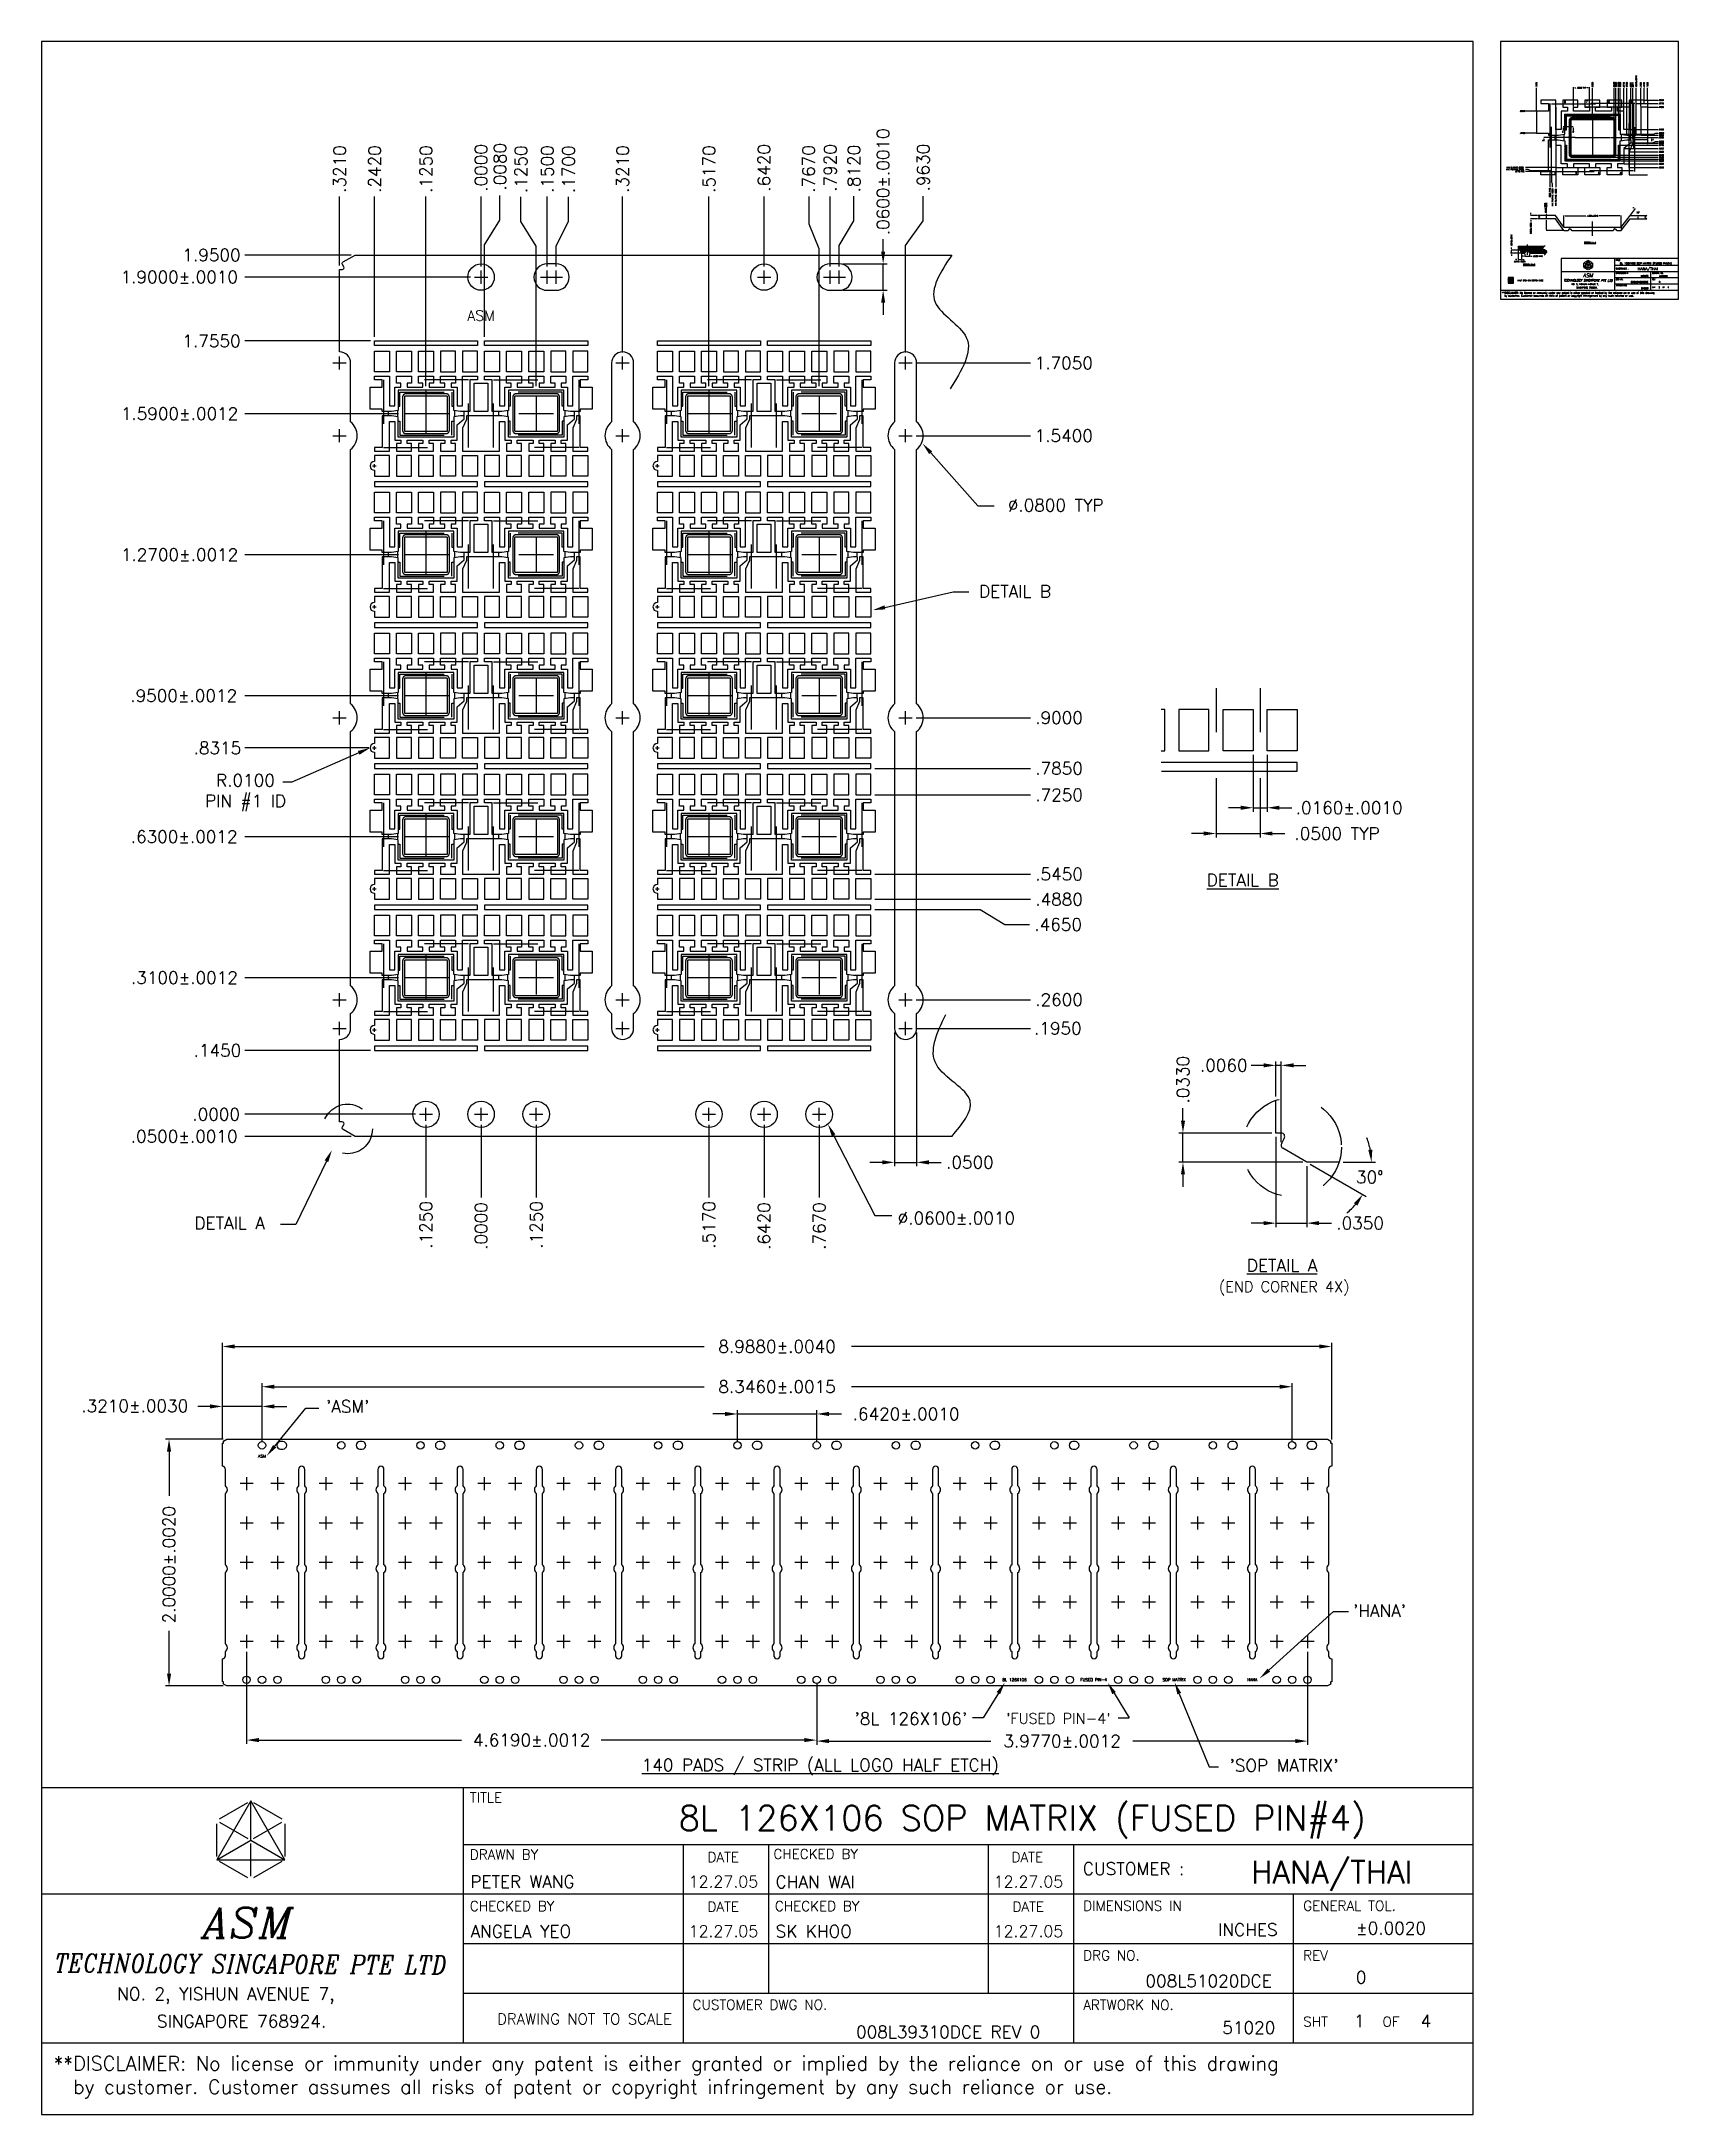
# Model space of a CAD drawing. Extents: x -157.97 to -150.87, y 83.46 to 88.17.
# Drawn here: x -157.973 to -154.259, y 83.464 to 88.169 of the extents above; entities that cross this region are included whole.
import ezdxf
from ezdxf.enums import TextEntityAlignment as Align

# ---------------------------------------------------------------- set-up
doc = ezdxf.new("R2010")
doc.units = 0
doc.header["$LTSCALE"] = 0.04
doc.header["$MEASUREMENT"] = 0
doc.linetypes.add('CENTER2', pattern=[1.125, 0.75, -0.125, 0.125, -0.125])
doc.linetypes.add('HIDDEN2', pattern=[0.1875, 0.125, -0.0625])
for name, color, linetype in [('1', 7, 'CONTINUOUS'), ('1D', 4, 'CONTINUOUS'), ('2', 7, 'CONTINUOUS'), ('2D', 4, 'CONTINUOUS')]:
    doc.layers.add(name, color=color, linetype=linetype)
doc.styles.add('ABC', font='ITALIC')
doc.styles.add('ROMANS', font='romans', dxfattribs={"height": 2.5})
doc.styles.add('SIMPLEX', font='SIMPLEX.shx')
doc.styles.get("Standard").update_dxf_attribs({"font": 'SIMPLEX', "height": 3})

msp = doc.modelspace()

# ---------------------------------------------------------------- texts
at = {"layer": '1D', "style": 'SIMPLEX'}
msp.add_text('.0600%%p.0010', height=0.028, rotation=90, dxfattribs=at).set_placement((-156.0496, 87.7292))
for s, height, p in [('ASM', 0.02362, (-156.9757, 87.5467)), ('ASM', 0.00661, (-157.4727, 84.9585)), ('8L 126X106', 0.00661, (-155.7655, 84.451)), ('FUSED PIN-4', 0.006614, (-155.5857, 84.451)), ('SOP MATRIX', 0.00661, (-155.4032, 84.451)), ('HANA', 0.00661, (-155.2262, 84.451))]:
    msp.add_text(s, height=height, dxfattribs=at).set_placement(p, align=Align.MIDDLE)
at = {"layer": '1D'}
for s, style, p in [('%%c.0600%%p.0010', 'SIMPLEX', (-156.0306, 85.4846)), ('%%U140 PADS / STRIP (ALL LOGO HALF ETCH)', 'ROMANS', (-156.6113, 84.2436))]:
    msp.add_text(s, height=0.028, dxfattribs=dict(at, style=style)).set_placement(p)
at = {"layer": '1D', "color": 1, "style": 'SIMPLEX'}
for s, height, p in [('TITLE', 0.02249, (-157.0012, 84.1724)), ('DRAWN BY', 0.02249, (-157.0012, 84.0432)), ('DATE', 0.02249, (-156.462, 84.0374)), ('CHECKED BY', 0.02249, (-156.3125, 84.0444)), ('DATE', 0.02249, (-155.7721, 84.0372)), ('CUSTOMER :', 0.02811, (-155.6105, 84.0081)), ('CHECKED BY', 0.02249, (-157.0012, 83.9262)), ('DATE', 0.02249, (-156.462, 83.9249)), ('CHECKED BY', 0.02249, (-156.3092, 83.9262)), ('DATE', 0.02249, (-155.77, 83.9249)), ('DIMENSIONS IN', 0.022485, (-155.6096, 83.9268)), ('GENERAL TOL.', 0.022485, (-155.1106, 83.9268)), ('DRG NO.', 0.02249, (-155.6096, 83.8143)), ('REV', 0.02249, (-155.1106, 83.8143)), ('NO. 2, YISHUN AVENUE 7,', 0.028201, (-157.8014, 83.7243)), ('CUSTOMER DWG NO.', 0.022485, (-156.4958, 83.7022)), ('ARTWORK NO.', 0.022485, (-155.6096, 83.7019)), ('SINGAPORE 768924.', 0.028201, (-157.7112, 83.6619)), ('SHT', 0.02249, (-155.1106, 83.6639)), ('OF', 0.02249, (-154.9308, 83.6639))]:
    msp.add_text(s, height=height, dxfattribs=at).set_placement(p)
at = {"layer": '1D', "color": 4, "style": 'SIMPLEX'}
for s, height, p in [('8L 126X106 SOP MATRIX (FUSED PIN#4)', 0.056213, (-156.5274, 84.1092)), ('PETER WANG', 0.02801, (-157.0001, 83.9787)), ('12.27.05', 0.0263, (-156.5048, 83.9796)), ('CHAN WAI', 0.02801, (-156.3074, 83.9784)), ('12.27.05', 0.0263, (-155.8128, 83.9796)), ('ANGELA YEO', 0.02801, (-156.9995, 83.866)), ('12.27.05', 0.0263, (-156.5048, 83.8672)), ('SK KHOO', 0.02801, (-156.3074, 83.866)), ('12.27.05', 0.0263, (-155.8128, 83.8672)), ('INCHES', 0.02811, (-155.3036, 83.8698)), ('%%P0.0020', 0.02811, (-154.9909, 83.8731)), ('0', 0.0281, (-154.9912, 83.7618)), ('008L51020DCE', 0.028106, (-155.4686, 83.7535)), ('008L39310DCE REV 0', 0.028014, (-156.1249, 83.6378)), ('51020', 0.02811, (-155.2942, 83.6474)), ('1', 0.0281, (-154.9956, 83.6625)), ('4', 0.0281, (-154.8441, 83.6625))]:
    msp.add_text(s, height=height, dxfattribs=at).set_placement(p)
msp.add_text('HANA/THAI', height=0.05144, dxfattribs=at).set_placement((-154.8627, 83.989), align=Align.RIGHT)
at = {"layer": '1D', "color": 1, "style": 'ABC'}
msp.add_text('ASM', height=0.0682, dxfattribs=at).set_placement((-157.5034, 83.8994), align=Align.MIDDLE)
at = {"layer": '1D', "color": 1, "linetype": 'Continuous', "style": 'ABC', "width": 0.738856}
msp.add_text('TECHNOLOGY SINGAPORE PTE LTD', height=0.041611, rotation=359.7173, dxfattribs=at).set_placement((-157.9435, 83.7875), (-157.0534, 83.7831), align=Align.FIT)
at = {"layer": '1D', "color": 1, "style": 'SIMPLEX'}
msp.add_text('DRAWING NOT TO SCALE', height=0.024603, dxfattribs=at).set_placement((-156.5427, 83.669), align=Align.RIGHT)
at = {"layer": '1D', "char_height": 0.028, "attachment_point": 5, "rotation": 90, "style": 'SIMPLEX'}
for s, insert in [('\\A1;.3210', (-157.2967, 87.8793)), ('.2420', (-157.2171, 87.8793)), ('\\A1;.1250', (-157.1007, 87.8793)), ('\\A1;.0000', (-156.9757, 87.882)), ('\\A1;.0080', (-156.9328, 87.8846)), ('\\A1;.1250', (-156.8854, 87.8788)), ('\\A1;.1500', (-156.8257, 87.8793)), ('\\A1;.1700', (-156.7774, 87.8788)), ('\\A1;.3210', (-156.6547, 87.8793)), ('\\A1;.5170', (-156.4587, 87.8793)), ('\\A1;.6420', (-156.3337, 87.882)), ('\\A1;.7670', (-156.2329, 87.8795)), ('\\A1;.7920', (-156.1837, 87.882)), ('\\A1;.8120', (-156.1298, 87.8803)), ('\\A1;.9630', (-155.9727, 87.8826)), ('.0330', (-155.3834, 85.8128)), ('\\A1;.1250', (-157.1007, 85.4833)), ('\\A1;.0000', (-156.9757, 85.4807)), ('\\A1;.1250', (-156.8507, 85.4833)), ('\\A1;.5170', (-156.4587, 85.4833)), ('\\A1;.6420', (-156.3337, 85.4807)), ('\\A1;.7670', (-156.2087, 85.4807)), ('2.0000±.0020', (-157.6836, 84.7121))]:
    msp.add_mtext(s, dxfattribs=dict(at, insert=insert))
at = {"layer": '1D', "attachment_point": 5, "style": 'SIMPLEX'}
for s, insert, char_height in [('\\A1;1.9500', (-157.5872, 87.6842), 0.028), ('1.9000±.0010', (-157.6604, 87.6342), 0.028), ('\\A1;1.7550', (-157.5872, 87.4892), 0.028), ('\\A1;1.7050', (-155.6538, 87.4392), 0.028), ('1.5900±.0012', (-157.6597, 87.3242), 0.028), ('\\A1;1.5400', (-155.6538, 87.2742), 0.028), ('%%C.0800 TYP', (-155.6721, 87.1165), 0.028), ('1.2700±.0012', (-157.6597, 87.0042), 0.028), ('DETAIL B', (-155.7644, 86.9209), 0.028), ('.9500±.0012', (-157.6503, 86.6842), 0.028), ('\\A1;.9000', (-155.6645, 86.6342), 0.028), ('\\A1;.8315', (-157.5739, 86.5657), 0.028), ('\\A1;.7850', (-155.6645, 86.5192), 0.028), ('R.0100\\PPIN #1 ID', (-157.5102, 86.4641), 0.028), ('\\A1;.7250', (-155.6645, 86.4592), 0.028), ('.0160±.0010', (-155.0063, 86.4299), 0.028), ('.6300±.0012', (-157.6493, 86.3642), 0.028), ('.0500 TYP', (-155.0338, 86.3714), 0.028), ('\\A1;.5450', (-155.6645, 86.2792), 0.028), ('\\A1;.4880', (-155.6645, 86.2222), 0.028), ('{\\LDETAIL B}', (-155.2478, 86.2658), 0.028), ('\\A1;.4650', (-155.6664, 86.1649), 0.028), ('.3100±.0012', (-157.6487, 86.0442), 0.028), ('\\A1;.2600', (-155.6645, 85.9942), 0.028), ('\\A1;.1950', (-155.6672, 85.9292), 0.028), ('\\A1;.1450', (-157.5739, 85.8792), 0.028), ('.0060', (-155.2909, 85.8453), 0.028), ('\\A1;.0000', (-157.5766, 85.7342), 0.028), ('.0500±.0010', (-157.6493, 85.6842), 0.028), ('\\A1;.0500', (-155.8667, 85.6252), 0.028), ('\\A1;30°', (-154.9597, 85.5917), 0.028), ('DETAIL A', (-157.5462, 85.4872), 0.028), ('.0350', (-154.9815, 85.4872), 0.028), ('{\\LDETAIL A}', (-155.1586, 85.3915), 0.028), ('(END CORNER 4X)', (-155.1537, 85.3389), 0.024), ('8.9880±.0040', (-156.3042, 85.2073), 0.028), ('8.3460±.0015', (-156.3042, 85.116), 0.028), ('.3210±.0030', (-157.7613, 85.0725), 0.028), ("'ASM'", (-157.2784, 85.0713), 0.028), ('.6420±.0010', (-156.0116, 85.0542), 0.028), ("'HANA'", (-154.9375, 84.6075), 0.028), ("'8L 126X106'", (-156.0007, 84.3627), 0.028), ("'FUSED PIN-4'", (-155.666, 84.363), 0.0238), ('4.6190±.0012', (-156.861, 84.3141), 0.028), ('3.9770±.0012', (-155.6576, 84.3118), 0.028), ("'SOP MATRIX'", (-155.1542, 84.2566), 0.028)]:
    msp.add_mtext(s, dxfattribs=dict(at, insert=insert, char_height=char_height))
at = {"layer": '1D', "color": 7, "insert": (-157.9451, 83.5965), "char_height": 0.0319996, "width": 4.196444, "attachment_point": 1, "style": 'SIMPLEX'}
msp.add_mtext('**DISCLAIMER: No license or immunity under any patent is either granted or implied by the reliance on or use of this drawing\\P  by customer. Customer assumes all risks of patent or copyright infringement by any such reliance or use.', dxfattribs=at)
at = {"layer": '2D'}
for s, p in [('8', (-154.5183, 88.0296)), ('7', (-154.4689, 88.0296)), ('6', (-154.4188, 88.0296)), ('5', (-154.3673, 88.0296)), ('1', (-154.5415, 87.8675)), ('2', (-154.4932, 87.8678)), ('3', (-154.4427, 87.8678)), ('4', (-154.3925, 87.8678))]:
    msp.add_text(s, height=0.00417, dxfattribs=at).set_placement(p)
at = {"layer": '2D', "color": 1, "style": 'SIMPLEX'}
for s, height, p in [('TITLE', 0.00307, (-154.4015, 87.6713)), ('CUSTOMER :', 0.00349, (-154.4012, 87.6516)), ('NO. 2, YISHUN AVENUE 7,', 0.003506, (-154.5019, 87.6164)), ('SINGAPORE 768924.', 0.003506, (-154.4907, 87.6086)), ('ARTWORK NO.', 0.002795, (-154.4011, 87.6136)), ('DIMENSIONS IN', 0.002795, (-154.4011, 87.6415)), ('DRG NO.', 0.0028, (-154.4011, 87.6275)), ('GENERAL TOL.', 0.002795, (-154.3188, 87.6415)), ('SHT', 0.0028, (-154.3188, 87.6094)), ('REV', 0.0028, (-154.3188, 87.6275)), ('OF', 0.0028, (-154.2954, 87.6094))]:
    msp.add_text(s, height=height, dxfattribs=at).set_placement(p)
at = {"layer": '2D', "color": 4, "style": 'SIMPLEX'}
for s, height, p in [('8L 126X106 SOP MATRIX (FUSED PIN#4)', 0.004228, (-154.3919, 87.6631)), ('INCHES', 0.00349, (-154.3445, 87.6351)), ('2', 0.00349, (-154.3043, 87.6092)), ('%%P0.0020', 0.00349, (-154.3037, 87.6345)), ('0', 0.00349, (-154.3037, 87.6215)), ('4', 0.00349, (-154.2835, 87.6092))]:
    msp.add_text(s, height=height, dxfattribs=at).set_placement(p)
for s, height, p in [('HANA/THAI', 0.00643, (-154.3059, 87.6497)), ('008L51020DCE', 0.003843, (-154.3277, 87.621)), ('51020', 0.00384, (-154.3277, 87.607))]:
    msp.add_text(s, height=height, dxfattribs=at).set_placement(p, align=Align.RIGHT)
at = {"layer": '2D', "color": 1, "linetype": 'Continuous', "style": 'ABC', "width": 0.738856}
msp.add_text('TECHNOLOGY SINGAPORE PTE LTD', height=0.005173, rotation=359.7173, dxfattribs=at).set_placement((-154.5196, 87.6242), (-154.4089, 87.6237), align=Align.FIT)
at = {"layer": '2D', "color": 1, "style": 'ABC'}
msp.add_text('ASM', height=0.00848, dxfattribs=at).set_placement((-154.4649, 87.6381), align=Align.MIDDLE)
at = {"layer": '2D', "char_height": 0.003, "attachment_point": 5, "rotation": 90, "style": 'SIMPLEX'}
for s, insert in [('\\A1;.1270', (-154.5814, 88.0705)), ('\\A1;.0000', (-154.4544, 88.0708)), ('\\A1;.0490', (-154.4054, 88.0708)), ('\\A1;.0530', (-154.4014, 88.0708)), ('\\A1;.0590', (-154.3954, 88.0708)), ('\\A1;.0630', (-154.3914, 88.0708)), ('\\A1;.0710', (-154.3834, 88.0705)), ('\\A1;.0780', (-154.3764, 88.0708)), ('\\A1;.0867', (-154.3677, 88.0707)), ('\\A1;.0917', (-154.3627, 88.0707)), ('.0995±.0010', (-154.3549, 88.0783)), ('\\A1;.1095', (-154.3449, 88.0705)), ('\\A1;.1170', (-154.3374, 88.0702)), ('\\A1;.1250', (-154.3294, 88.0705)), ('.0965 PKG', (-154.5509, 87.8251)), ('MAX PLATING .0930', (-154.545, 87.8149)), ('MIN PLATING .0830', (-154.5374, 87.8153)), ('\\A1;.0265{\\H0.002400;\\S+.0015^ -.0010;}', (-154.5604, 87.7905)), ('.0080±.0003', (-154.5941, 87.7445)), ('.0040±.0012', (-154.6382, 87.7175))]:
    msp.add_mtext(s, dxfattribs=dict(at, insert=insert))
at = {"layer": '2D', "char_height": 0.003, "attachment_point": 5, "style": 'SIMPLEX'}
for s, insert in [('.0360 TYP', (-154.4794, 88.0638)), ('\\A1;.0850', (-154.2985, 88.036)), ('\\A1;.0770', (-154.2985, 88.028)), ('\\A1;.0690', (-154.2985, 88.02)), ('\\A1;.0600', (-154.6133, 88.011)), ('\\A1;.0100', (-154.6131, 87.961)), ('A', (-154.5673, 87.9441)), ('B', (-154.5215, 87.9639)), ('B', (-154.498, 87.9639)), ('A', (-154.3167, 87.9466)), ('\\A1;.0180', (-154.2987, 87.969)), ('\\A1;.0120', (-154.2987, 87.9417)), ('\\A1;.0130', (-154.2987, 87.938)), ('\\A1;.0173', (-154.2987, 87.9336)), ('\\A1;.0050', (-154.2985, 87.956)), ('\\A1;.0000', (-154.2985, 87.951)), ('\\A1;.0253', (-154.2985, 87.9257)), ('\\A1;.0073', (-154.298, 87.9611)), ('MAX PLATING .0760', (-154.6304, 87.8785)), ('MIN PLATING .0680', (-154.63, 87.883)), ('.0600', (-154.2987, 87.891)), ('\\A1;.0326', (-154.2985, 87.9184)), ('\\A1;.0400', (-154.2985, 87.911)), ('\\A1;.0450', (-154.2985, 87.906)), ('\\A1;.0490', (-154.2985, 87.902)), ('\\A1;.0530', (-154.2985, 87.898)), ('.0680', (-154.2985, 87.883)), ('.0770 PKG', (-154.6195, 87.8736)), ('.1300±.0040', (-154.4544, 87.773)), ('\\A1;52°', (-154.3506, 87.7809)), ('{\\LSECTION A-A}', (-154.4599, 87.7123)), ('.0040-.0060', (-154.62, 87.6693)), ('{\\LSECTION B-B}', (-154.5981, 87.6626)), ('.0050 MAX', (-154.5785, 87.6813)), ('HALF ETCH ON BOTTOM SIDE', (-154.5952, 87.6266))]:
    msp.add_mtext(s, dxfattribs=dict(at, insert=insert))
at = {"layer": '2D', "color": 7, "insert": (-154.6594, 87.6005), "char_height": 0.0039775, "width": 0.521616, "attachment_point": 1, "style": 'SIMPLEX'}
msp.add_mtext('**DISCLAIMER: No license or immunity under any patent is either granted or implied by the reliance on or use of this drawing\\P  by customer. Customer assumes all risks of patent or copyright infringement by any such reliance or use.', dxfattribs=at)

# ---------------------------------------------------------------- hatches: boundary and pattern name
at = {"layer": '2'}
h = msp.add_hatch(dxfattribs=at)
h.set_pattern_fill('ANSI31', color=4, scale=0.01, style=0)
h.set_pattern_definition([(45, (-154.4706188, 87.9508016), (-0.0008838835, 0.0008838835), [])])
h.paths.add_polyline_path([(-154.6025, 87.7041), (-154.6233, 87.7041, -0.269288), (-154.6195, 87.695, -0.267949), (-154.6155, 87.6881), (-154.6075, 87.6881, -0.414214), (-154.6025, 87.6931)])
edge = h.paths.add_edge_path()
edge.add_spline(control_points=[(-154.56, 87.6881), (-154.5584, 87.6902), (-154.5564, 87.6949), (-154.571, 87.6968), (-154.5664, 87.7017), (-154.5638, 87.7041)], knot_values=[0.004538, 0.004538, 0.004538, 0.004538, 0.011204, 0.021074, 0.028928, 0.028928, 0.028928, 0.028928], degree=3, periodic=0)
edge.add_line((-154.5638, 87.7041), (-154.6025, 87.7041))
edge.add_line((-154.6025, 87.7041), (-154.6025, 87.6931))
edge.add_arc((-154.6025, 87.6881), 0.005, 0, 90, ccw=False)
edge.add_line((-154.5975, 87.6881), (-154.56, 87.6881))
at = {"layer": '2D'}
h = msp.add_hatch(dxfattribs=at)
h.set_pattern_fill('ANSI31', color=256, scale=0.01, style=0)
h.set_pattern_definition([(45, (-154.4544322, 87.6333906), (-0.0008838835, 0.0008838835), [])])
h.paths.add_polyline_path([(-154.5174, 87.9336), (-154.5134, 87.9336), (-154.5134, 87.902), (-154.3954, 87.902), (-154.3954, 87.9336), (-154.3914, 87.9336), (-154.3914, 87.898), (-154.5174, 87.898)])
edge = h.paths.add_edge_path()
edge.add_arc((-154.5004, 87.913), 0.007, 180, 270)
edge.add_line((-154.5004, 87.906), (-154.4084, 87.906))
edge.add_arc((-154.4084, 87.913), 0.007, 270, 360)
edge.add_line((-154.4014, 87.913), (-154.4014, 87.989))
edge.add_arc((-154.4084, 87.989), 0.007, 0, 90)
edge.add_line((-154.4084, 87.996), (-154.5004, 87.996))
edge.add_arc((-154.5004, 87.989), 0.007, 90, 180)
edge.add_line((-154.5074, 87.989), (-154.5074, 87.913))
edge = h.paths.add_edge_path(flags=16)
edge.add_arc((-154.5014, 87.989), 0.002, 90, 180)
edge.add_line((-154.5034, 87.989), (-154.5034, 87.913))
edge.add_arc((-154.5014, 87.913), 0.002, 180, 270)
edge.add_line((-154.5014, 87.911), (-154.4074, 87.911))
edge.add_arc((-154.4074, 87.913), 0.002, 270, 360)
edge.add_line((-154.4054, 87.913), (-154.4054, 87.989))
edge.add_arc((-154.4074, 87.989), 0.002, 360, 450)
edge.add_line((-154.4074, 87.991), (-154.5014, 87.991))
h.paths.add_polyline_path([(-154.5174, 87.9683), (-154.5174, 88.004), (-154.3914, 88.004), (-154.3914, 87.9683), (-154.3954, 87.9683), (-154.3954, 88), (-154.5134, 88), (-154.5134, 87.9683)])
h = msp.add_hatch(dxfattribs=at)
h.set_pattern_fill('ANSI31', color=256, scale=0.015, style=0)
h.set_pattern_definition([(45, (-154.4521913, 87.9570974), (-0.001325825, 0.001325825), [])])
h.paths.add_polyline_path([(-154.6332, 87.6206), (-154.6332, 87.6333), (-154.6458, 87.6333), (-154.6458, 87.6206)])

# ---------------------------------------------------------------- linework, layer by layer
at = {"layer": '1'}
for p, q in [((-155.4244, 86.6529), (-155.4325, 86.6529)), ((-155.4244, 86.5589), (-155.4244, 86.6529)), ((-155.3924, 86.6529), (-155.3924, 86.5589)), ((-155.3244, 86.6529), (-155.3924, 86.6529)), ((-155.3244, 86.5589), (-155.3244, 86.6529)), ((-155.2924, 86.5589), (-155.2924, 86.6529)), ((-155.2924, 86.6529), (-155.2244, 86.6529)), ((-155.2244, 86.6529), (-155.2244, 86.5589)), ((-155.1924, 86.5589), (-155.1924, 86.6529)), ((-155.1924, 86.6529), (-155.1244, 86.6529)), ((-155.1244, 86.6529), (-155.1244, 86.5589)), ((-155.4325, 86.5589), (-155.4244, 86.5589)), ((-155.1244, 86.5329), (-155.4325, 86.5329)), ((-155.3924, 86.5589), (-155.3244, 86.5589)), ((-155.2244, 86.5589), (-155.2924, 86.5589)), ((-155.1244, 86.5589), (-155.1924, 86.5589)), ((-155.1244, 86.5129), (-155.1244, 86.5329)), ((-155.432, 86.5129), (-155.1244, 86.5129)), ((-155.1725, 85.6918), (-155.1725, 85.766)), ((-155.1604, 85.6918), (-155.1725, 85.6918)), ((-155.159, 85.6685), (-155.1541, 85.6793)), ((-155.1025, 85.6258), (-155.1566, 85.6571)), ((-155.0291, 85.6258), (-155.1025, 85.6258)), ((-157.5625, 84.9354), (-157.5625, 84.9878)), ((-157.5625, 84.9878), (-157.5608, 84.9878)), ((-157.56, 84.9895), (-157.5607, 84.9911)), ((-157.5603, 84.9927), (-157.5527, 84.997)), ((-157.5527, 84.997), (-155.0557, 84.997)), ((-157.4251, 84.9914), (-157.4307, 84.9914)), ((-157.4307, 84.9746), (-157.4251, 84.9746)), ((-157.2453, 84.9914), (-157.2509, 84.9914)), ((-157.2509, 84.9746), (-157.2453, 84.9746)), ((-157.0655, 84.9914), (-157.0711, 84.9914)), ((-157.0711, 84.9746), (-157.0655, 84.9746)), ((-156.8858, 84.9914), (-156.8914, 84.9914)), ((-156.8914, 84.9746), (-156.8858, 84.9746)), ((-156.706, 84.9914), (-156.7116, 84.9914)), ((-156.7116, 84.9746), (-156.706, 84.9746)), ((-156.5263, 84.9914), (-156.5319, 84.9914)), ((-156.5319, 84.9746), (-156.5263, 84.9746)), ((-156.3465, 84.9914), (-156.3521, 84.9914)), ((-156.3521, 84.9746), (-156.3465, 84.9746)), ((-156.1667, 84.9914), (-156.1723, 84.9914)), ((-156.1723, 84.9746), (-156.1667, 84.9746)), ((-155.987, 84.9914), (-155.9926, 84.9914)), ((-155.9926, 84.9746), (-155.987, 84.9746)), ((-155.8072, 84.9914), (-155.8128, 84.9914)), ((-155.8128, 84.9746), (-155.8072, 84.9746)), ((-155.6275, 84.9914), (-155.6331, 84.9914)), ((-155.6331, 84.9746), (-155.6275, 84.9746)), ((-155.4477, 84.9914), (-155.4533, 84.9914)), ((-155.4533, 84.9746), (-155.4477, 84.9746)), ((-155.2679, 84.9914), (-155.2735, 84.9914)), ((-155.2735, 84.9746), (-155.2679, 84.9746)), ((-155.0882, 84.9914), (-155.0938, 84.9914)), ((-155.0938, 84.9746), (-155.0882, 84.9746)), ((-155.0557, 84.997), (-155.0481, 84.9927)), ((-155.0478, 84.9911), (-155.0485, 84.9895)), ((-155.0476, 84.9878), (-155.0459, 84.9878)), ((-155.0459, 84.9878), (-155.0459, 84.9354)), ((-157.5555, 84.891), (-157.5555, 84.9284)), ((-157.5555, 84.9284), (-157.5555, 84.9284)), ((-157.3898, 84.9284), (-157.3898, 84.891)), ((-157.3758, 84.891), (-157.3758, 84.9284)), ((-157.3758, 84.9284), (-157.3758, 84.9284)), ((-157.21, 84.9284), (-157.21, 84.891)), ((-157.196, 84.9284), (-157.196, 84.9284)), ((-157.196, 84.891), (-157.196, 84.9284)), ((-157.0303, 84.9284), (-157.0303, 84.891)), ((-157.0163, 84.9284), (-157.0163, 84.9284)), ((-157.0163, 84.891), (-157.0163, 84.9284)), ((-156.8505, 84.9284), (-156.8505, 84.891)), ((-156.8365, 84.9284), (-156.8365, 84.9284)), ((-156.8365, 84.891), (-156.8365, 84.9284)), ((-156.6707, 84.9284), (-156.6707, 84.891)), ((-156.6567, 84.9284), (-156.6567, 84.9284)), ((-156.6567, 84.891), (-156.6567, 84.9284)), ((-156.491, 84.9284), (-156.491, 84.891)), ((-156.477, 84.9284), (-156.477, 84.9284)), ((-156.477, 84.891), (-156.477, 84.9284)), ((-156.3112, 84.9284), (-156.3112, 84.891)), ((-156.2972, 84.9284), (-156.2972, 84.9284)), ((-156.2972, 84.891), (-156.2972, 84.9284)), ((-156.1315, 84.9284), (-156.1315, 84.891)), ((-156.1175, 84.9284), (-156.1175, 84.9284)), ((-156.1175, 84.891), (-156.1175, 84.9284)), ((-155.9517, 84.9284), (-155.9517, 84.891)), ((-155.9377, 84.9284), (-155.9377, 84.9284)), ((-155.9377, 84.891), (-155.9377, 84.9284)), ((-155.7719, 84.9284), (-155.7719, 84.891)), ((-155.7579, 84.9284), (-155.7579, 84.9284)), ((-155.7579, 84.891), (-155.7579, 84.9284)), ((-155.5922, 84.9284), (-155.5922, 84.891)), ((-155.5782, 84.9284), (-155.5782, 84.9284)), ((-155.5782, 84.891), (-155.5782, 84.9284)), ((-155.4124, 84.9284), (-155.4124, 84.891)), ((-155.3984, 84.9284), (-155.3984, 84.9284)), ((-155.3984, 84.891), (-155.3984, 84.9284)), ((-155.2327, 84.9284), (-155.2327, 84.891)), ((-155.2187, 84.9284), (-155.2187, 84.9284)), ((-155.2187, 84.891), (-155.2187, 84.9284)), ((-155.0529, 84.9284), (-155.0529, 84.9284)), ((-155.0529, 84.9284), (-155.0529, 84.891)), ((-157.5555, 84.7118), (-157.5555, 84.8735)), ((-157.3898, 84.8735), (-157.3898, 84.7118)), ((-157.3758, 84.7118), (-157.3758, 84.8735)), ((-157.21, 84.8735), (-157.21, 84.7118)), ((-157.196, 84.7118), (-157.196, 84.8735)), ((-157.0303, 84.8735), (-157.0303, 84.7118)), ((-157.0163, 84.7118), (-157.0163, 84.8735)), ((-156.8505, 84.8735), (-156.8505, 84.7118)), ((-156.8365, 84.7118), (-156.8365, 84.8735)), ((-156.6707, 84.8735), (-156.6707, 84.7118)), ((-156.6567, 84.7118), (-156.6567, 84.8735)), ((-156.491, 84.8735), (-156.491, 84.7118)), ((-156.477, 84.7118), (-156.477, 84.8735)), ((-156.3112, 84.8735), (-156.3112, 84.7118)), ((-156.2972, 84.7118), (-156.2972, 84.8735)), ((-156.1315, 84.8735), (-156.1315, 84.7118)), ((-156.1175, 84.7118), (-156.1175, 84.8735)), ((-155.9517, 84.8735), (-155.9517, 84.7118)), ((-155.9377, 84.7118), (-155.9377, 84.8735)), ((-155.7719, 84.8735), (-155.7719, 84.7118)), ((-155.7579, 84.7118), (-155.7579, 84.8735)), ((-155.5922, 84.8735), (-155.5922, 84.7118)), ((-155.5782, 84.7118), (-155.5782, 84.8735)), ((-155.4124, 84.8735), (-155.4124, 84.7118)), ((-155.3984, 84.7118), (-155.3984, 84.8735)), ((-155.2327, 84.8735), (-155.2327, 84.7118)), ((-155.2187, 84.7118), (-155.2187, 84.8735)), ((-155.0529, 84.8735), (-155.0529, 84.7118)), ((-157.5555, 84.5326), (-157.5555, 84.6943)), ((-157.3898, 84.6943), (-157.3898, 84.5326)), ((-157.3758, 84.5326), (-157.3758, 84.6943)), ((-157.21, 84.6943), (-157.21, 84.5326)), ((-157.196, 84.5326), (-157.196, 84.6943)), ((-157.0303, 84.6943), (-157.0303, 84.5326)), ((-157.0163, 84.5326), (-157.0163, 84.6943)), ((-156.8505, 84.6943), (-156.8505, 84.5326)), ((-156.8365, 84.5326), (-156.8365, 84.6943)), ((-156.6707, 84.6943), (-156.6707, 84.5326)), ((-156.6567, 84.5326), (-156.6567, 84.6943)), ((-156.491, 84.6943), (-156.491, 84.5326)), ((-156.477, 84.5326), (-156.477, 84.6943)), ((-156.3112, 84.6943), (-156.3112, 84.5326)), ((-156.2972, 84.5326), (-156.2972, 84.6943)), ((-156.1315, 84.6943), (-156.1315, 84.5326)), ((-156.1175, 84.5326), (-156.1175, 84.6943)), ((-155.9517, 84.6943), (-155.9517, 84.5326)), ((-155.9377, 84.5326), (-155.9377, 84.6943)), ((-155.7719, 84.6943), (-155.7719, 84.5326)), ((-155.7579, 84.5326), (-155.7579, 84.6943)), ((-155.5922, 84.6943), (-155.5922, 84.5326)), ((-155.5782, 84.5326), (-155.5782, 84.6943)), ((-155.4124, 84.6943), (-155.4124, 84.5326)), ((-155.3984, 84.5326), (-155.3984, 84.6943)), ((-155.2327, 84.6943), (-155.2327, 84.5326)), ((-155.2187, 84.5326), (-155.2187, 84.6943)), ((-155.0529, 84.6943), (-155.0529, 84.5326)), ((-157.5625, 84.4463), (-157.5625, 84.4986)), ((-157.5555, 84.5056), (-157.5555, 84.5151)), ((-157.3898, 84.5151), (-157.3898, 84.5056)), ((-157.3758, 84.5056), (-157.3758, 84.5151)), ((-157.21, 84.5151), (-157.21, 84.5056)), ((-157.196, 84.5056), (-157.196, 84.5151)), ((-157.0303, 84.5151), (-157.0303, 84.5056)), ((-157.0163, 84.5056), (-157.0163, 84.5151)), ((-156.8505, 84.5151), (-156.8505, 84.5056)), ((-156.8365, 84.5056), (-156.8365, 84.5151)), ((-156.6707, 84.5151), (-156.6707, 84.5056)), ((-156.6567, 84.5056), (-156.6567, 84.5151)), ((-156.491, 84.5151), (-156.491, 84.5056)), ((-156.477, 84.5056), (-156.477, 84.5151)), ((-156.3112, 84.5151), (-156.3112, 84.5056)), ((-156.2972, 84.5056), (-156.2972, 84.5151)), ((-156.1315, 84.5151), (-156.1315, 84.5056)), ((-156.1175, 84.5056), (-156.1175, 84.5151)), ((-155.9517, 84.5151), (-155.9517, 84.5056)), ((-155.9377, 84.5056), (-155.9377, 84.5151)), ((-155.7719, 84.5151), (-155.7719, 84.5056)), ((-155.7579, 84.5056), (-155.7579, 84.5151)), ((-155.5922, 84.5151), (-155.5922, 84.5056)), ((-155.5782, 84.5056), (-155.5782, 84.5151)), ((-155.4124, 84.5151), (-155.4124, 84.5056)), ((-155.3984, 84.5056), (-155.3984, 84.5151)), ((-155.2327, 84.5151), (-155.2327, 84.5056)), ((-155.2187, 84.5056), (-155.2187, 84.5151)), ((-155.0529, 84.5151), (-155.0529, 84.5056)), ((-155.0459, 84.4986), (-155.0459, 84.4463)), ((-157.5608, 84.4463), (-157.5625, 84.4463)), ((-155.0459, 84.4463), (-155.0476, 84.4463)), ((-157.5607, 84.443), (-157.56, 84.4445)), ((-157.5527, 84.437), (-157.5603, 84.4414)), ((-155.0557, 84.437), (-157.5527, 84.437)), ((-155.0481, 84.4414), (-155.0557, 84.437)), ((-155.0485, 84.4445), (-155.0478, 84.443))]:
    msp.add_line(p, q, dxfattribs=at)
for points in [[(-157.2717, 87.4392, 0.414213), (-157.2967, 87.4642), (-157.2967, 87.6512), (-157.2906, 87.6512, 0.613622), (-157.2874, 87.6575), (-157.2899, 87.6629, -0.445944), (-157.2887, 87.6686), (-157.2617, 87.6842), (-155.9079, 87.6842)], [(-156.6297, 87.4392, 0.999999), (-156.6797, 87.4392), (-156.6797, 87.3054, 0.480384), (-156.6797, 87.243), (-156.6797, 86.6654, 0.480384), (-156.6797, 86.603), (-156.6797, 86.0254, 0.480384), (-156.6797, 85.963), (-156.6797, 85.9292, 1), (-156.6297, 85.9292), (-156.6297, 85.963, 0.480384), (-156.6297, 86.0254), (-156.6297, 86.603, 0.480384), (-156.6297, 86.6654), (-156.6297, 87.243, 0.480384), (-156.6297, 87.3054), (-156.6297, 87.4392)], [(-155.9877, 87.4392, 0.999999), (-156.0377, 87.4392), (-156.0377, 87.3054, 0.480384), (-156.0377, 87.243), (-156.0377, 86.6654, 0.480384), (-156.0377, 86.603), (-156.0377, 86.0254, 0.480384), (-156.0377, 85.963), (-156.0377, 85.9292, 1), (-155.9877, 85.9292), (-155.9877, 85.963, 0.480384), (-155.9877, 86.0254), (-155.9877, 86.603, 0.480384), (-155.9877, 86.6654), (-155.9877, 87.243, 0.480384), (-155.9877, 87.3054), (-155.9877, 87.4392)], [(-155.9079, 85.6842), (-157.2617, 85.6842), (-157.2887, 85.6998, -0.445944), (-157.2899, 85.7055), (-157.2874, 85.7109, 0.613622), (-157.2906, 85.7172), (-157.2967, 85.7172), (-157.2967, 85.9042, 0.414214), (-157.2717, 85.9292), (-157.2717, 85.963, 0.480384), (-157.2717, 86.0254), (-157.2717, 86.603, 0.480384), (-157.2717, 86.6654), (-157.2717, 87.243, 0.480384), (-157.2717, 87.3054), (-157.2717, 87.4392)]]:
    msp.add_lwpolyline(points, format="xyb", dxfattribs=at)
for points in [[(-156.8257, 87.6642, 1), (-156.8257, 87.6042), (-156.8057, 87.6042, 1), (-156.8057, 87.6642)], [(-156.1837, 87.6042), (-156.1637, 87.6042, 1), (-156.1637, 87.6642), (-156.1837, 87.6642, 1)], [(-157.2177, 87.2157, 1), (-157.2177, 87.1957), (-157.2177, 87.1822), (-157.1837, 87.1822), (-157.1837, 87.2292), (-157.2177, 87.2292)], [(-156.5757, 87.2292), (-156.5757, 87.2157, 1), (-156.5757, 87.1957), (-156.5757, 87.1822), (-156.5417, 87.1822), (-156.5417, 87.2292)], [(-157.2177, 86.9092), (-157.2177, 86.8957, 1), (-157.2177, 86.8757), (-157.2177, 86.8622), (-157.1837, 86.8622), (-157.1837, 86.9092)], [(-156.5757, 86.8957, 1), (-156.5757, 86.8757), (-156.5757, 86.8622), (-156.5417, 86.8622), (-156.5417, 86.9092), (-156.5757, 86.9092)], [(-157.2177, 86.5892), (-157.2177, 86.5757, 1), (-157.2177, 86.5557), (-157.2177, 86.5422), (-157.1837, 86.5422), (-157.1837, 86.5892)], [(-156.5757, 86.5757, 1), (-156.5757, 86.5557), (-156.5757, 86.5422), (-156.5417, 86.5422), (-156.5417, 86.5892), (-156.5757, 86.5892)], [(-157.2177, 86.2692), (-157.2177, 86.2557, 1), (-157.2177, 86.2357), (-157.2177, 86.2222), (-157.1837, 86.2222), (-157.1837, 86.2692)], [(-156.5757, 86.2557, 1), (-156.5757, 86.2357), (-156.5757, 86.2222), (-156.5417, 86.2222), (-156.5417, 86.2692), (-156.5757, 86.2692)], [(-157.2177, 85.9357, 1), (-157.2177, 85.9157), (-157.2177, 85.9022), (-157.1837, 85.9022), (-157.1837, 85.9492), (-157.2177, 85.9492)], [(-156.5757, 85.9357, 1), (-156.5757, 85.9157), (-156.5757, 85.9022), (-156.5417, 85.9022), (-156.5417, 85.9492), (-156.5757, 85.9492)]]:
    msp.add_lwpolyline(points, format="xyb", close=True, dxfattribs=at)
for points in [[(-157.2177, 87.4792), (-157.2177, 87.4892), (-156.9837, 87.4892), (-156.9837, 87.4792)], [(-157.1837, 87.4662), (-157.1837, 87.4192), (-157.2177, 87.4192), (-157.2177, 87.4662)], [(-157.1337, 87.4662), (-157.1337, 87.4192), (-157.1677, 87.4192), (-157.1677, 87.4662)], [(-157.0837, 87.4662), (-157.0837, 87.4192), (-157.1177, 87.4192), (-157.1177, 87.4662)], [(-157.0677, 87.4662), (-157.0677, 87.4192), (-157.0337, 87.4192), (-157.0337, 87.4662)], [(-157.0177, 87.4662), (-157.0177, 87.4192), (-156.9837, 87.4192), (-156.9837, 87.4662)], [(-156.7337, 87.4792), (-156.9677, 87.4792), (-156.9677, 87.4892), (-156.7337, 87.4892)], [(-156.9677, 87.4662), (-156.9337, 87.4662), (-156.9337, 87.4192), (-156.9677, 87.4192)], [(-156.9177, 87.4662), (-156.8837, 87.4662), (-156.8837, 87.4192), (-156.9177, 87.4192)], [(-156.8677, 87.4662), (-156.8337, 87.4662), (-156.8337, 87.4192), (-156.8677, 87.4192)], [(-156.7837, 87.4662), (-156.8177, 87.4662), (-156.8177, 87.4192), (-156.7837, 87.4192)], [(-156.7337, 87.4662), (-156.7677, 87.4662), (-156.7677, 87.4192), (-156.7337, 87.4192)], [(-156.3417, 87.4792), (-156.5757, 87.4792), (-156.5757, 87.4892), (-156.3417, 87.4892)], [(-156.5757, 87.4662), (-156.5417, 87.4662), (-156.5417, 87.4192), (-156.5757, 87.4192)], [(-156.5257, 87.4662), (-156.4917, 87.4662), (-156.4917, 87.4192), (-156.5257, 87.4192)], [(-156.4757, 87.4662), (-156.4417, 87.4662), (-156.4417, 87.4192), (-156.4757, 87.4192)], [(-156.3917, 87.4662), (-156.4257, 87.4662), (-156.4257, 87.4192), (-156.3917, 87.4192)], [(-156.3417, 87.4662), (-156.3757, 87.4662), (-156.3757, 87.4192), (-156.3417, 87.4192)], [(-156.3257, 87.4792), (-156.3257, 87.4892), (-156.0917, 87.4892), (-156.0917, 87.4792)], [(-156.2917, 87.4662), (-156.2917, 87.4192), (-156.3257, 87.4192), (-156.3257, 87.4662)], [(-156.2417, 87.4662), (-156.2417, 87.4192), (-156.2757, 87.4192), (-156.2757, 87.4662)], [(-156.1917, 87.4662), (-156.1917, 87.4192), (-156.2257, 87.4192), (-156.2257, 87.4662)], [(-156.1757, 87.4662), (-156.1757, 87.4192), (-156.1417, 87.4192), (-156.1417, 87.4662)], [(-156.1257, 87.4662), (-156.1257, 87.4192), (-156.0917, 87.4192), (-156.0917, 87.4662)], [(-157.0297, 87.3422), (-157.0177, 87.3422), (-157.0177, 87.4092), (-156.9837, 87.4092), (-156.9837, 87.4012), (-157.0012, 87.4012), (-157.0012, 87.3292), (-157.0227, 87.3292), (-157.0377, 87.3315), (-157.0377, 87.3772), (-157.1637, 87.3772), (-157.1637, 87.3315), (-157.1787, 87.3292), (-157.2002, 87.3292), (-157.2002, 87.3342), (-157.2277, 87.3342), (-157.2277, 87.3842), (-157.2002, 87.3842), (-157.2002, 87.4012), (-157.2177, 87.4012), (-157.2177, 87.4092), (-157.1837, 87.4092), (-157.1837, 87.3422), (-157.1717, 87.3422), (-157.1717, 87.3842), (-157.1577, 87.3842), (-157.1577, 87.3932), (-157.1677, 87.3932), (-157.1677, 87.4092), (-157.1337, 87.4092), (-157.1337, 87.3932), (-157.1437, 87.3932), (-157.1437, 87.3842), (-157.1077, 87.3842), (-157.1077, 87.3932), (-157.1177, 87.3932), (-157.1177, 87.4092), (-157.0837, 87.4092), (-157.0837, 87.3932), (-157.0937, 87.3932), (-157.0937, 87.3842), (-157.0577, 87.3842), (-157.0577, 87.3932), (-157.0677, 87.3932), (-157.0677, 87.4092), (-157.0337, 87.4092), (-157.0337, 87.3932), (-157.0437, 87.3932), (-157.0437, 87.3842), (-157.0297, 87.3842)], [(-156.9602, 87.3932), (-156.9602, 87.3292), (-156.9912, 87.3292), (-156.9912, 87.3932)], [(-156.8937, 87.3842), (-156.8577, 87.3842), (-156.8577, 87.3932), (-156.8677, 87.3932), (-156.8677, 87.4092), (-156.8337, 87.4092), (-156.8337, 87.3932), (-156.8437, 87.3932), (-156.8437, 87.3842), (-156.8077, 87.3842), (-156.8077, 87.3932), (-156.8177, 87.3932), (-156.8177, 87.4092), (-156.7837, 87.4092), (-156.7837, 87.3932), (-156.7937, 87.3932), (-156.7937, 87.3842), (-156.7797, 87.3842), (-156.7797, 87.3422), (-156.7677, 87.3422), (-156.7677, 87.4092), (-156.7337, 87.4092), (-156.7337, 87.4012), (-156.7512, 87.4012), (-156.7512, 87.3842), (-156.7237, 87.3842), (-156.7237, 87.3342), (-156.7512, 87.3342), (-156.7512, 87.3292), (-156.7727, 87.3292), (-156.7877, 87.3315), (-156.7877, 87.3772), (-156.9137, 87.3772), (-156.9137, 87.3315), (-156.9287, 87.3292), (-156.9502, 87.3292), (-156.9502, 87.4012), (-156.9677, 87.4012), (-156.9677, 87.4092), (-156.9337, 87.4092), (-156.9337, 87.3422), (-156.9217, 87.3422), (-156.9217, 87.3842), (-156.9077, 87.3842), (-156.9077, 87.3932), (-156.9177, 87.3932), (-156.9177, 87.4092), (-156.8837, 87.4092), (-156.8837, 87.3932), (-156.8937, 87.3932)], [(-156.3877, 87.3422), (-156.3757, 87.3422), (-156.3757, 87.4092), (-156.3417, 87.4092), (-156.3417, 87.4012), (-156.3592, 87.4012), (-156.3592, 87.3292), (-156.3807, 87.3292), (-156.3957, 87.3315), (-156.3957, 87.3772), (-156.5217, 87.3772), (-156.5217, 87.3315), (-156.5367, 87.3292), (-156.5582, 87.3292), (-156.5582, 87.3342), (-156.5857, 87.3342), (-156.5857, 87.3842), (-156.5582, 87.3842), (-156.5582, 87.4012), (-156.5757, 87.4012), (-156.5757, 87.4092), (-156.5417, 87.4092), (-156.5417, 87.3422), (-156.5297, 87.3422), (-156.5297, 87.3842), (-156.5157, 87.3842), (-156.5157, 87.3932), (-156.5257, 87.3932), (-156.5257, 87.4092), (-156.4917, 87.4092), (-156.4917, 87.3932), (-156.5017, 87.3932), (-156.5017, 87.3842), (-156.4657, 87.3842), (-156.4657, 87.3932), (-156.4757, 87.3932), (-156.4757, 87.4092), (-156.4417, 87.4092), (-156.4417, 87.3932), (-156.4517, 87.3932), (-156.4517, 87.3842), (-156.4157, 87.3842), (-156.4157, 87.3932), (-156.4257, 87.3932), (-156.4257, 87.4092), (-156.3917, 87.4092), (-156.3917, 87.3932), (-156.4017, 87.3932), (-156.4017, 87.3842), (-156.3877, 87.3842)], [(-156.3182, 87.3932), (-156.3182, 87.3292), (-156.3492, 87.3292), (-156.3492, 87.3932)], [(-156.2517, 87.3842), (-156.2157, 87.3842), (-156.2157, 87.3932), (-156.2257, 87.3932), (-156.2257, 87.4092), (-156.1917, 87.4092), (-156.1917, 87.3932), (-156.2017, 87.3932), (-156.2017, 87.3842), (-156.1657, 87.3842), (-156.1657, 87.3932), (-156.1757, 87.3932), (-156.1757, 87.4092), (-156.1417, 87.4092), (-156.1417, 87.3932), (-156.1517, 87.3932), (-156.1517, 87.3842), (-156.1377, 87.3842), (-156.1377, 87.3422), (-156.1257, 87.3422), (-156.1257, 87.4092), (-156.0917, 87.4092), (-156.0917, 87.4012), (-156.1092, 87.4012), (-156.1092, 87.3842), (-156.0817, 87.3842), (-156.0817, 87.3342), (-156.1092, 87.3342), (-156.1092, 87.3292), (-156.1307, 87.3292), (-156.1457, 87.3315), (-156.1457, 87.3772), (-156.2717, 87.3772), (-156.2717, 87.3315), (-156.2867, 87.3292), (-156.3082, 87.3292), (-156.3082, 87.4012), (-156.3257, 87.4012), (-156.3257, 87.4092), (-156.2917, 87.4092), (-156.2917, 87.3422), (-156.2797, 87.3422), (-156.2797, 87.3842), (-156.2657, 87.3842), (-156.2657, 87.3932), (-156.2757, 87.3932), (-156.2757, 87.4092), (-156.2417, 87.4092), (-156.2417, 87.3932), (-156.2517, 87.3932)], [(-157.1337, 87.2562), (-157.1437, 87.2562), (-157.1437, 87.2642), (-157.1077, 87.2642), (-157.1077, 87.2562), (-157.1177, 87.2562), (-157.1177, 87.2392), (-157.0837, 87.2392), (-157.0837, 87.2562), (-157.0937, 87.2562), (-157.0937, 87.2642), (-157.0577, 87.2642), (-157.0577, 87.2562), (-157.0677, 87.2562), (-157.0677, 87.2392), (-157.0337, 87.2392), (-157.0337, 87.2562), (-157.0437, 87.2562), (-157.0437, 87.2642), (-157.0297, 87.2642), (-157.0297, 87.2989), (-157.0139, 87.3122), (-157.0139, 87.3192), (-157.0227, 87.3192), (-157.0377, 87.3169), (-157.0377, 87.2712), (-157.1637, 87.2712), (-157.1637, 87.3169), (-157.1787, 87.3192), (-157.2002, 87.3192), (-157.2002, 87.2472), (-157.2177, 87.2472), (-157.2177, 87.2392), (-157.1837, 87.2392), (-157.1837, 87.3062), (-157.1717, 87.3062), (-157.1717, 87.2642), (-157.1577, 87.2642), (-157.1577, 87.2562), (-157.1677, 87.2562), (-157.1677, 87.2392), (-157.1337, 87.2392)], [(-156.9137, 87.3169), (-156.9287, 87.3192), (-157.0089, 87.3192), (-157.0089, 87.3112), (-157.0177, 87.2916), (-157.0177, 87.2392), (-156.9337, 87.2392), (-156.9337, 87.3062), (-156.9217, 87.3062), (-156.9217, 87.2642), (-156.9077, 87.2642), (-156.9077, 87.2562), (-156.9177, 87.2562), (-156.9177, 87.2392), (-156.8837, 87.2392), (-156.8837, 87.2562), (-156.8937, 87.2562), (-156.8937, 87.2642), (-156.8577, 87.2642), (-156.8577, 87.2562), (-156.8677, 87.2562), (-156.8677, 87.2392), (-156.8337, 87.2392), (-156.8337, 87.2562), (-156.8437, 87.2562), (-156.8437, 87.2642), (-156.8077, 87.2642), (-156.8077, 87.2562), (-156.8177, 87.2562), (-156.8177, 87.2392), (-156.7837, 87.2392), (-156.7837, 87.2562), (-156.7937, 87.2562), (-156.7937, 87.2642), (-156.7797, 87.2642), (-156.7797, 87.2989), (-156.7639, 87.3122), (-156.7639, 87.3192), (-156.7727, 87.3192), (-156.7877, 87.3169), (-156.7877, 87.2712), (-156.9137, 87.2712)], [(-156.7337, 87.2392), (-156.7337, 87.2472), (-156.7512, 87.2472), (-156.7512, 87.3192), (-156.7589, 87.3192), (-156.7589, 87.3112), (-156.7677, 87.2916), (-156.7677, 87.2392)], [(-156.4917, 87.2562), (-156.5017, 87.2562), (-156.5017, 87.2642), (-156.4657, 87.2642), (-156.4657, 87.2562), (-156.4757, 87.2562), (-156.4757, 87.2392), (-156.4417, 87.2392), (-156.4417, 87.2562), (-156.4517, 87.2562), (-156.4517, 87.2642), (-156.4157, 87.2642), (-156.4157, 87.2562), (-156.4257, 87.2562), (-156.4257, 87.2392), (-156.3917, 87.2392), (-156.3917, 87.2562), (-156.4017, 87.2562), (-156.4017, 87.2642), (-156.3877, 87.2642), (-156.3877, 87.2989), (-156.3719, 87.3122), (-156.3719, 87.3192), (-156.3807, 87.3192), (-156.3957, 87.3169), (-156.3957, 87.2712), (-156.5217, 87.2712), (-156.5217, 87.3169), (-156.5367, 87.3192), (-156.5582, 87.3192), (-156.5582, 87.2472), (-156.5757, 87.2472), (-156.5757, 87.2392), (-156.5417, 87.2392), (-156.5417, 87.3062), (-156.5297, 87.3062), (-156.5297, 87.2642), (-156.5157, 87.2642), (-156.5157, 87.2562), (-156.5257, 87.2562), (-156.5257, 87.2392), (-156.4917, 87.2392)], [(-156.2717, 87.3169), (-156.2867, 87.3192), (-156.3669, 87.3192), (-156.3669, 87.3112), (-156.3757, 87.2916), (-156.3757, 87.2392), (-156.2917, 87.2392), (-156.2917, 87.3062), (-156.2797, 87.3062), (-156.2797, 87.2642), (-156.2657, 87.2642), (-156.2657, 87.2562), (-156.2757, 87.2562), (-156.2757, 87.2392), (-156.2417, 87.2392), (-156.2417, 87.2562), (-156.2517, 87.2562), (-156.2517, 87.2642), (-156.2157, 87.2642), (-156.2157, 87.2562), (-156.2257, 87.2562), (-156.2257, 87.2392), (-156.1917, 87.2392), (-156.1917, 87.2562), (-156.2017, 87.2562), (-156.2017, 87.2642), (-156.1657, 87.2642), (-156.1657, 87.2562), (-156.1757, 87.2562), (-156.1757, 87.2392), (-156.1417, 87.2392), (-156.1417, 87.2562), (-156.1517, 87.2562), (-156.1517, 87.2642), (-156.1377, 87.2642), (-156.1377, 87.2989), (-156.1219, 87.3122), (-156.1219, 87.3192), (-156.1307, 87.3192), (-156.1457, 87.3169), (-156.1457, 87.2712), (-156.2717, 87.2712)], [(-156.0917, 87.2392), (-156.0917, 87.2472), (-156.1092, 87.2472), (-156.1092, 87.3192), (-156.1169, 87.3192), (-156.1169, 87.3112), (-156.1257, 87.2916), (-156.1257, 87.2392)], [(-157.1337, 87.1822), (-157.1337, 87.2292), (-157.1677, 87.2292), (-157.1677, 87.1822)], [(-157.0837, 87.1822), (-157.0837, 87.2292), (-157.1177, 87.2292), (-157.1177, 87.1822)], [(-157.0677, 87.1822), (-157.0677, 87.2292), (-157.0337, 87.2292), (-157.0337, 87.1822)], [(-157.0177, 87.1822), (-157.0177, 87.2292), (-156.9837, 87.2292), (-156.9837, 87.1822)], [(-156.9677, 87.1822), (-156.9337, 87.1822), (-156.9337, 87.2292), (-156.9677, 87.2292)], [(-156.9177, 87.1822), (-156.8837, 87.1822), (-156.8837, 87.2292), (-156.9177, 87.2292)], [(-156.8677, 87.1822), (-156.8337, 87.1822), (-156.8337, 87.2292), (-156.8677, 87.2292)], [(-156.7837, 87.1822), (-156.8177, 87.1822), (-156.8177, 87.2292), (-156.7837, 87.2292)], [(-156.7337, 87.1822), (-156.7677, 87.1822), (-156.7677, 87.2292), (-156.7337, 87.2292)], [(-156.5257, 87.1822), (-156.4917, 87.1822), (-156.4917, 87.2292), (-156.5257, 87.2292)], [(-156.4757, 87.1822), (-156.4417, 87.1822), (-156.4417, 87.2292), (-156.4757, 87.2292)], [(-156.3917, 87.1822), (-156.4257, 87.1822), (-156.4257, 87.2292), (-156.3917, 87.2292)], [(-156.3417, 87.1822), (-156.3757, 87.1822), (-156.3757, 87.2292), (-156.3417, 87.2292)], [(-156.2917, 87.1822), (-156.2917, 87.2292), (-156.3257, 87.2292), (-156.3257, 87.1822)], [(-156.2417, 87.1822), (-156.2417, 87.2292), (-156.2757, 87.2292), (-156.2757, 87.1822)], [(-156.1917, 87.1822), (-156.1917, 87.2292), (-156.2257, 87.2292), (-156.2257, 87.1822)], [(-156.1757, 87.1822), (-156.1757, 87.2292), (-156.1417, 87.2292), (-156.1417, 87.1822)], [(-156.1257, 87.1822), (-156.1257, 87.2292), (-156.0917, 87.2292), (-156.0917, 87.1822)], [(-157.2177, 87.1692), (-157.2177, 87.1592), (-156.9837, 87.1592), (-156.9837, 87.1692)], [(-157.2177, 87.1462), (-157.1837, 87.1462), (-157.1837, 87.0992), (-157.2177, 87.0992)], [(-157.1677, 87.1462), (-157.1337, 87.1462), (-157.1337, 87.0992), (-157.1677, 87.0992)], [(-157.1177, 87.1462), (-157.0837, 87.1462), (-157.0837, 87.0992), (-157.1177, 87.0992)], [(-157.0337, 87.1462), (-157.0677, 87.1462), (-157.0677, 87.0992), (-157.0337, 87.0992)], [(-156.9837, 87.1462), (-157.0177, 87.1462), (-157.0177, 87.0992), (-156.9837, 87.0992)], [(-156.7337, 87.1692), (-156.9677, 87.1692), (-156.9677, 87.1592), (-156.7337, 87.1592)], [(-156.9337, 87.1462), (-156.9337, 87.0992), (-156.9677, 87.0992), (-156.9677, 87.1462)], [(-156.8837, 87.1462), (-156.8837, 87.0992), (-156.9177, 87.0992), (-156.9177, 87.1462)], [(-156.8337, 87.1462), (-156.8337, 87.0992), (-156.8677, 87.0992), (-156.8677, 87.1462)], [(-156.8177, 87.1462), (-156.8177, 87.0992), (-156.7837, 87.0992), (-156.7837, 87.1462)], [(-156.7677, 87.1462), (-156.7677, 87.0992), (-156.7337, 87.0992), (-156.7337, 87.1462)], [(-156.3417, 87.1692), (-156.5757, 87.1692), (-156.5757, 87.1592), (-156.3417, 87.1592)], [(-156.5417, 87.1462), (-156.5417, 87.0992), (-156.5757, 87.0992), (-156.5757, 87.1462)], [(-156.4917, 87.1462), (-156.4917, 87.0992), (-156.5257, 87.0992), (-156.5257, 87.1462)], [(-156.4417, 87.1462), (-156.4417, 87.0992), (-156.4757, 87.0992), (-156.4757, 87.1462)], [(-156.4257, 87.1462), (-156.4257, 87.0992), (-156.3917, 87.0992), (-156.3917, 87.1462)], [(-156.3757, 87.1462), (-156.3757, 87.0992), (-156.3417, 87.0992), (-156.3417, 87.1462)], [(-156.3257, 87.1692), (-156.3257, 87.1592), (-156.0917, 87.1592), (-156.0917, 87.1692)], [(-156.3257, 87.1462), (-156.2917, 87.1462), (-156.2917, 87.0992), (-156.3257, 87.0992)], [(-156.2757, 87.1462), (-156.2417, 87.1462), (-156.2417, 87.0992), (-156.2757, 87.0992)], [(-156.2257, 87.1462), (-156.1917, 87.1462), (-156.1917, 87.0992), (-156.2257, 87.0992)], [(-156.1417, 87.1462), (-156.1757, 87.1462), (-156.1757, 87.0992), (-156.1417, 87.0992)], [(-156.0917, 87.1462), (-156.1257, 87.1462), (-156.1257, 87.0992), (-156.0917, 87.0992)], [(-157.0297, 87.0222), (-157.0177, 87.0222), (-157.0177, 87.0892), (-156.9837, 87.0892), (-156.9837, 87.0812), (-157.0012, 87.0812), (-157.0012, 87.0092), (-157.0227, 87.0092), (-157.0377, 87.0115), (-157.0377, 87.0572), (-157.1637, 87.0572), (-157.1637, 87.0115), (-157.1787, 87.0092), (-157.2002, 87.0092), (-157.2002, 87.0142), (-157.2277, 87.0142), (-157.2277, 87.0642), (-157.2002, 87.0642), (-157.2002, 87.0812), (-157.2177, 87.0812), (-157.2177, 87.0892), (-157.1837, 87.0892), (-157.1837, 87.0222), (-157.1717, 87.0222), (-157.1717, 87.0642), (-157.1577, 87.0642), (-157.1577, 87.0732), (-157.1677, 87.0732), (-157.1677, 87.0892), (-157.1337, 87.0892), (-157.1337, 87.0732), (-157.1437, 87.0732), (-157.1437, 87.0642), (-157.1077, 87.0642), (-157.1077, 87.0732), (-157.1177, 87.0732), (-157.1177, 87.0892), (-157.0837, 87.0892), (-157.0837, 87.0732), (-157.0937, 87.0732), (-157.0937, 87.0642), (-157.0577, 87.0642), (-157.0577, 87.0732), (-157.0677, 87.0732), (-157.0677, 87.0892), (-157.0337, 87.0892), (-157.0337, 87.0732), (-157.0437, 87.0732), (-157.0437, 87.0642), (-157.0297, 87.0642)], [(-156.8937, 87.0642), (-156.8577, 87.0642), (-156.8577, 87.0732), (-156.8677, 87.0732), (-156.8677, 87.0892), (-156.8337, 87.0892), (-156.8337, 87.0732), (-156.8437, 87.0732), (-156.8437, 87.0642), (-156.8077, 87.0642), (-156.8077, 87.0732), (-156.8177, 87.0732), (-156.8177, 87.0892), (-156.7837, 87.0892), (-156.7837, 87.0732), (-156.7937, 87.0732), (-156.7937, 87.0642), (-156.7797, 87.0642), (-156.7797, 87.0222), (-156.7677, 87.0222), (-156.7677, 87.0892), (-156.7337, 87.0892), (-156.7337, 87.0812), (-156.7512, 87.0812), (-156.7512, 87.0642), (-156.7237, 87.0642), (-156.7237, 87.0142), (-156.7512, 87.0142), (-156.7512, 87.0092), (-156.7727, 87.0092), (-156.7877, 87.0115), (-156.7877, 87.0572), (-156.9137, 87.0572), (-156.9137, 87.0115), (-156.9287, 87.0092), (-156.9502, 87.0092), (-156.9502, 87.0812), (-156.9677, 87.0812), (-156.9677, 87.0892), (-156.9337, 87.0892), (-156.9337, 87.0222), (-156.9217, 87.0222), (-156.9217, 87.0642), (-156.9077, 87.0642), (-156.9077, 87.0732), (-156.9177, 87.0732), (-156.9177, 87.0892), (-156.8837, 87.0892), (-156.8837, 87.0732), (-156.8937, 87.0732)], [(-156.3877, 87.0222), (-156.3757, 87.0222), (-156.3757, 87.0892), (-156.3417, 87.0892), (-156.3417, 87.0812), (-156.3592, 87.0812), (-156.3592, 87.0092), (-156.3807, 87.0092), (-156.3957, 87.0115), (-156.3957, 87.0572), (-156.5217, 87.0572), (-156.5217, 87.0115), (-156.5367, 87.0092), (-156.5582, 87.0092), (-156.5582, 87.0142), (-156.5857, 87.0142), (-156.5857, 87.0642), (-156.5582, 87.0642), (-156.5582, 87.0812), (-156.5757, 87.0812), (-156.5757, 87.0892), (-156.5417, 87.0892), (-156.5417, 87.0222), (-156.5297, 87.0222), (-156.5297, 87.0642), (-156.5157, 87.0642), (-156.5157, 87.0732), (-156.5257, 87.0732), (-156.5257, 87.0892), (-156.4917, 87.0892), (-156.4917, 87.0732), (-156.5017, 87.0732), (-156.5017, 87.0642), (-156.4657, 87.0642), (-156.4657, 87.0732), (-156.4757, 87.0732), (-156.4757, 87.0892), (-156.4417, 87.0892), (-156.4417, 87.0732), (-156.4517, 87.0732), (-156.4517, 87.0642), (-156.4157, 87.0642), (-156.4157, 87.0732), (-156.4257, 87.0732), (-156.4257, 87.0892), (-156.3917, 87.0892), (-156.3917, 87.0732), (-156.4017, 87.0732), (-156.4017, 87.0642), (-156.3877, 87.0642)], [(-156.2517, 87.0642), (-156.2157, 87.0642), (-156.2157, 87.0732), (-156.2257, 87.0732), (-156.2257, 87.0892), (-156.1917, 87.0892), (-156.1917, 87.0732), (-156.2017, 87.0732), (-156.2017, 87.0642), (-156.1657, 87.0642), (-156.1657, 87.0732), (-156.1757, 87.0732), (-156.1757, 87.0892), (-156.1417, 87.0892), (-156.1417, 87.0732), (-156.1517, 87.0732), (-156.1517, 87.0642), (-156.1377, 87.0642), (-156.1377, 87.0222), (-156.1257, 87.0222), (-156.1257, 87.0892), (-156.0917, 87.0892), (-156.0917, 87.0812), (-156.1092, 87.0812), (-156.1092, 87.0642), (-156.0817, 87.0642), (-156.0817, 87.0142), (-156.1092, 87.0142), (-156.1092, 87.0092), (-156.1307, 87.0092), (-156.1457, 87.0115), (-156.1457, 87.0572), (-156.2717, 87.0572), (-156.2717, 87.0115), (-156.2867, 87.0092), (-156.3082, 87.0092), (-156.3082, 87.0812), (-156.3257, 87.0812), (-156.3257, 87.0892), (-156.2917, 87.0892), (-156.2917, 87.0222), (-156.2797, 87.0222), (-156.2797, 87.0642), (-156.2657, 87.0642), (-156.2657, 87.0732), (-156.2757, 87.0732), (-156.2757, 87.0892), (-156.2417, 87.0892), (-156.2417, 87.0732), (-156.2517, 87.0732)], [(-156.9602, 87.0732), (-156.9602, 87.0092), (-156.9912, 87.0092), (-156.9912, 87.0732)], [(-156.3182, 87.0732), (-156.3182, 87.0092), (-156.3492, 87.0092), (-156.3492, 87.0732)], [(-157.1337, 86.9362), (-157.1437, 86.9362), (-157.1437, 86.9442), (-157.1077, 86.9442), (-157.1077, 86.9362), (-157.1177, 86.9362), (-157.1177, 86.9192), (-157.0837, 86.9192), (-157.0837, 86.9362), (-157.0937, 86.9362), (-157.0937, 86.9442), (-157.0577, 86.9442), (-157.0577, 86.9362), (-157.0677, 86.9362), (-157.0677, 86.9192), (-157.0337, 86.9192), (-157.0337, 86.9362), (-157.0437, 86.9362), (-157.0437, 86.9442), (-157.0297, 86.9442), (-157.0297, 86.9789), (-157.0139, 86.9922), (-157.0139, 86.9992), (-157.0227, 86.9992), (-157.0377, 86.9969), (-157.0377, 86.9512), (-157.1637, 86.9512), (-157.1637, 86.9969), (-157.1787, 86.9992), (-157.2002, 86.9992), (-157.2002, 86.9272), (-157.2177, 86.9272), (-157.2177, 86.9192), (-157.1837, 86.9192), (-157.1837, 86.9862), (-157.1717, 86.9862), (-157.1717, 86.9442), (-157.1577, 86.9442), (-157.1577, 86.9362), (-157.1677, 86.9362), (-157.1677, 86.9192), (-157.1337, 86.9192)], [(-156.9137, 86.9969), (-156.9287, 86.9992), (-157.0089, 86.9992), (-157.0089, 86.9912), (-157.0177, 86.9716), (-157.0177, 86.9192), (-156.9337, 86.9192), (-156.9337, 86.9862), (-156.9217, 86.9862), (-156.9217, 86.9442), (-156.9077, 86.9442), (-156.9077, 86.9362), (-156.9177, 86.9362), (-156.9177, 86.9192), (-156.8837, 86.9192), (-156.8837, 86.9362), (-156.8937, 86.9362), (-156.8937, 86.9442), (-156.8577, 86.9442), (-156.8577, 86.9362), (-156.8677, 86.9362), (-156.8677, 86.9192), (-156.8337, 86.9192), (-156.8337, 86.9362), (-156.8437, 86.9362), (-156.8437, 86.9442), (-156.8077, 86.9442), (-156.8077, 86.9362), (-156.8177, 86.9362), (-156.8177, 86.9192), (-156.7837, 86.9192), (-156.7837, 86.9362), (-156.7937, 86.9362), (-156.7937, 86.9442), (-156.7797, 86.9442), (-156.7797, 86.9789), (-156.7639, 86.9922), (-156.7639, 86.9992), (-156.7727, 86.9992), (-156.7877, 86.9969), (-156.7877, 86.9512), (-156.9137, 86.9512)], [(-156.7337, 86.9192), (-156.7337, 86.9272), (-156.7512, 86.9272), (-156.7512, 86.9992), (-156.7589, 86.9992), (-156.7589, 86.9912), (-156.7677, 86.9716), (-156.7677, 86.9192)], [(-156.4917, 86.9362), (-156.5017, 86.9362), (-156.5017, 86.9442), (-156.4657, 86.9442), (-156.4657, 86.9362), (-156.4757, 86.9362), (-156.4757, 86.9192), (-156.4417, 86.9192), (-156.4417, 86.9362), (-156.4517, 86.9362), (-156.4517, 86.9442), (-156.4157, 86.9442), (-156.4157, 86.9362), (-156.4257, 86.9362), (-156.4257, 86.9192), (-156.3917, 86.9192), (-156.3917, 86.9362), (-156.4017, 86.9362), (-156.4017, 86.9442), (-156.3877, 86.9442), (-156.3877, 86.9789), (-156.3719, 86.9922), (-156.3719, 86.9992), (-156.3807, 86.9992), (-156.3957, 86.9969), (-156.3957, 86.9512), (-156.5217, 86.9512), (-156.5217, 86.9969), (-156.5367, 86.9992), (-156.5582, 86.9992), (-156.5582, 86.9272), (-156.5757, 86.9272), (-156.5757, 86.9192), (-156.5417, 86.9192), (-156.5417, 86.9862), (-156.5297, 86.9862), (-156.5297, 86.9442), (-156.5157, 86.9442), (-156.5157, 86.9362), (-156.5257, 86.9362), (-156.5257, 86.9192), (-156.4917, 86.9192)], [(-156.2717, 86.9969), (-156.2867, 86.9992), (-156.3669, 86.9992), (-156.3669, 86.9912), (-156.3757, 86.9716), (-156.3757, 86.9192), (-156.2917, 86.9192), (-156.2917, 86.9862), (-156.2797, 86.9862), (-156.2797, 86.9442), (-156.2657, 86.9442), (-156.2657, 86.9362), (-156.2757, 86.9362), (-156.2757, 86.9192), (-156.2417, 86.9192), (-156.2417, 86.9362), (-156.2517, 86.9362), (-156.2517, 86.9442), (-156.2157, 86.9442), (-156.2157, 86.9362), (-156.2257, 86.9362), (-156.2257, 86.9192), (-156.1917, 86.9192), (-156.1917, 86.9362), (-156.2017, 86.9362), (-156.2017, 86.9442), (-156.1657, 86.9442), (-156.1657, 86.9362), (-156.1757, 86.9362), (-156.1757, 86.9192), (-156.1417, 86.9192), (-156.1417, 86.9362), (-156.1517, 86.9362), (-156.1517, 86.9442), (-156.1377, 86.9442), (-156.1377, 86.9789), (-156.1219, 86.9922), (-156.1219, 86.9992), (-156.1307, 86.9992), (-156.1457, 86.9969), (-156.1457, 86.9512), (-156.2717, 86.9512)], [(-156.0917, 86.9192), (-156.0917, 86.9272), (-156.1092, 86.9272), (-156.1092, 86.9992), (-156.1169, 86.9992), (-156.1169, 86.9912), (-156.1257, 86.9716), (-156.1257, 86.9192)], [(-157.1677, 86.8622), (-157.1337, 86.8622), (-157.1337, 86.9092), (-157.1677, 86.9092)], [(-157.1177, 86.8622), (-157.0837, 86.8622), (-157.0837, 86.9092), (-157.1177, 86.9092)], [(-157.0337, 86.8622), (-157.0677, 86.8622), (-157.0677, 86.9092), (-157.0337, 86.9092)], [(-156.9837, 86.8622), (-157.0177, 86.8622), (-157.0177, 86.9092), (-156.9837, 86.9092)], [(-156.9337, 86.8622), (-156.9337, 86.9092), (-156.9677, 86.9092), (-156.9677, 86.8622)], [(-156.8837, 86.8622), (-156.8837, 86.9092), (-156.9177, 86.9092), (-156.9177, 86.8622)], [(-156.8337, 86.8622), (-156.8337, 86.9092), (-156.8677, 86.9092), (-156.8677, 86.8622)], [(-156.8177, 86.8622), (-156.8177, 86.9092), (-156.7837, 86.9092), (-156.7837, 86.8622)], [(-156.7677, 86.8622), (-156.7677, 86.9092), (-156.7337, 86.9092), (-156.7337, 86.8622)], [(-156.4917, 86.8622), (-156.4917, 86.9092), (-156.5257, 86.9092), (-156.5257, 86.8622)], [(-156.4417, 86.8622), (-156.4417, 86.9092), (-156.4757, 86.9092), (-156.4757, 86.8622)], [(-156.4257, 86.8622), (-156.4257, 86.9092), (-156.3917, 86.9092), (-156.3917, 86.8622)], [(-156.3757, 86.8622), (-156.3757, 86.9092), (-156.3417, 86.9092), (-156.3417, 86.8622)], [(-156.3257, 86.8622), (-156.2917, 86.8622), (-156.2917, 86.9092), (-156.3257, 86.9092)], [(-156.2757, 86.8622), (-156.2417, 86.8622), (-156.2417, 86.9092), (-156.2757, 86.9092)], [(-156.2257, 86.8622), (-156.1917, 86.8622), (-156.1917, 86.9092), (-156.2257, 86.9092)], [(-156.1417, 86.8622), (-156.1757, 86.8622), (-156.1757, 86.9092), (-156.1417, 86.9092)], [(-156.0917, 86.8622), (-156.1257, 86.8622), (-156.1257, 86.9092), (-156.0917, 86.9092)], [(-156.9837, 86.8492), (-157.2177, 86.8492), (-157.2177, 86.8392), (-156.9837, 86.8392)], [(-156.9677, 86.8492), (-156.9677, 86.8392), (-156.7337, 86.8392), (-156.7337, 86.8492)], [(-156.5757, 86.8492), (-156.5757, 86.8392), (-156.3417, 86.8392), (-156.3417, 86.8492)], [(-156.0917, 86.8492), (-156.3257, 86.8492), (-156.3257, 86.8392), (-156.0917, 86.8392)], [(-157.2177, 86.8262), (-157.1837, 86.8262), (-157.1837, 86.7792), (-157.2177, 86.7792)], [(-157.1677, 86.8262), (-157.1337, 86.8262), (-157.1337, 86.7792), (-157.1677, 86.7792)], [(-157.1177, 86.8262), (-157.0837, 86.8262), (-157.0837, 86.7792), (-157.1177, 86.7792)], [(-157.0337, 86.8262), (-157.0677, 86.8262), (-157.0677, 86.7792), (-157.0337, 86.7792)], [(-156.9837, 86.8262), (-157.0177, 86.8262), (-157.0177, 86.7792), (-156.9837, 86.7792)], [(-156.9337, 86.8262), (-156.9337, 86.7792), (-156.9677, 86.7792), (-156.9677, 86.8262)], [(-156.8837, 86.8262), (-156.8837, 86.7792), (-156.9177, 86.7792), (-156.9177, 86.8262)], [(-156.8337, 86.8262), (-156.8337, 86.7792), (-156.8677, 86.7792), (-156.8677, 86.8262)], [(-156.8177, 86.8262), (-156.8177, 86.7792), (-156.7837, 86.7792), (-156.7837, 86.8262)], [(-156.7677, 86.8262), (-156.7677, 86.7792), (-156.7337, 86.7792), (-156.7337, 86.8262)], [(-156.5417, 86.8262), (-156.5417, 86.7792), (-156.5757, 86.7792), (-156.5757, 86.8262)], [(-156.4917, 86.8262), (-156.4917, 86.7792), (-156.5257, 86.7792), (-156.5257, 86.8262)], [(-156.4417, 86.8262), (-156.4417, 86.7792), (-156.4757, 86.7792), (-156.4757, 86.8262)], [(-156.4257, 86.8262), (-156.4257, 86.7792), (-156.3917, 86.7792), (-156.3917, 86.8262)], [(-156.3757, 86.8262), (-156.3757, 86.7792), (-156.3417, 86.7792), (-156.3417, 86.8262)], [(-156.3257, 86.8262), (-156.2917, 86.8262), (-156.2917, 86.7792), (-156.3257, 86.7792)], [(-156.2757, 86.8262), (-156.2417, 86.8262), (-156.2417, 86.7792), (-156.2757, 86.7792)], [(-156.2257, 86.8262), (-156.1917, 86.8262), (-156.1917, 86.7792), (-156.2257, 86.7792)], [(-156.1417, 86.8262), (-156.1757, 86.8262), (-156.1757, 86.7792), (-156.1417, 86.7792)], [(-156.0917, 86.8262), (-156.1257, 86.8262), (-156.1257, 86.7792), (-156.0917, 86.7792)], [(-157.0297, 86.7022), (-157.0177, 86.7022), (-157.0177, 86.7692), (-156.9837, 86.7692), (-156.9837, 86.7612), (-157.0012, 86.7612), (-157.0012, 86.6892), (-157.0227, 86.6892), (-157.0377, 86.6915), (-157.0377, 86.7372), (-157.1637, 86.7372), (-157.1637, 86.6915), (-157.1787, 86.6892), (-157.2002, 86.6892), (-157.2002, 86.6942), (-157.2277, 86.6942), (-157.2277, 86.7442), (-157.2002, 86.7442), (-157.2002, 86.7612), (-157.2177, 86.7612), (-157.2177, 86.7692), (-157.1837, 86.7692), (-157.1837, 86.7022), (-157.1717, 86.7022), (-157.1717, 86.7442), (-157.1577, 86.7442), (-157.1577, 86.7532), (-157.1677, 86.7532), (-157.1677, 86.7692), (-157.1337, 86.7692), (-157.1337, 86.7532), (-157.1437, 86.7532), (-157.1437, 86.7442), (-157.1077, 86.7442), (-157.1077, 86.7532), (-157.1177, 86.7532), (-157.1177, 86.7692), (-157.0837, 86.7692), (-157.0837, 86.7532), (-157.0937, 86.7532), (-157.0937, 86.7442), (-157.0577, 86.7442), (-157.0577, 86.7532), (-157.0677, 86.7532), (-157.0677, 86.7692), (-157.0337, 86.7692), (-157.0337, 86.7532), (-157.0437, 86.7532), (-157.0437, 86.7442), (-157.0297, 86.7442)], [(-156.9602, 86.7532), (-156.9602, 86.6892), (-156.9912, 86.6892), (-156.9912, 86.7532)], [(-156.8937, 86.7442), (-156.8577, 86.7442), (-156.8577, 86.7532), (-156.8677, 86.7532), (-156.8677, 86.7692), (-156.8337, 86.7692), (-156.8337, 86.7532), (-156.8437, 86.7532), (-156.8437, 86.7442), (-156.8077, 86.7442), (-156.8077, 86.7532), (-156.8177, 86.7532), (-156.8177, 86.7692), (-156.7837, 86.7692), (-156.7837, 86.7532), (-156.7937, 86.7532), (-156.7937, 86.7442), (-156.7797, 86.7442), (-156.7797, 86.7022), (-156.7677, 86.7022), (-156.7677, 86.7692), (-156.7337, 86.7692), (-156.7337, 86.7612), (-156.7512, 86.7612), (-156.7512, 86.7442), (-156.7237, 86.7442), (-156.7237, 86.6942), (-156.7512, 86.6942), (-156.7512, 86.6892), (-156.7727, 86.6892), (-156.7877, 86.6915), (-156.7877, 86.7372), (-156.9137, 86.7372), (-156.9137, 86.6915), (-156.9287, 86.6892), (-156.9502, 86.6892), (-156.9502, 86.7612), (-156.9677, 86.7612), (-156.9677, 86.7692), (-156.9337, 86.7692), (-156.9337, 86.7022), (-156.9217, 86.7022), (-156.9217, 86.7442), (-156.9077, 86.7442), (-156.9077, 86.7532), (-156.9177, 86.7532), (-156.9177, 86.7692), (-156.8837, 86.7692), (-156.8837, 86.7532), (-156.8937, 86.7532)], [(-156.3877, 86.7022), (-156.3757, 86.7022), (-156.3757, 86.7692), (-156.3417, 86.7692), (-156.3417, 86.7612), (-156.3592, 86.7612), (-156.3592, 86.6892), (-156.3807, 86.6892), (-156.3957, 86.6915), (-156.3957, 86.7372), (-156.5217, 86.7372), (-156.5217, 86.6915), (-156.5367, 86.6892), (-156.5582, 86.6892), (-156.5582, 86.6942), (-156.5857, 86.6942), (-156.5857, 86.7442), (-156.5582, 86.7442), (-156.5582, 86.7612), (-156.5757, 86.7612), (-156.5757, 86.7692), (-156.5417, 86.7692), (-156.5417, 86.7022), (-156.5297, 86.7022), (-156.5297, 86.7442), (-156.5157, 86.7442), (-156.5157, 86.7532), (-156.5257, 86.7532), (-156.5257, 86.7692), (-156.4917, 86.7692), (-156.4917, 86.7532), (-156.5017, 86.7532), (-156.5017, 86.7442), (-156.4657, 86.7442), (-156.4657, 86.7532), (-156.4757, 86.7532), (-156.4757, 86.7692), (-156.4417, 86.7692), (-156.4417, 86.7532), (-156.4517, 86.7532), (-156.4517, 86.7442), (-156.4157, 86.7442), (-156.4157, 86.7532), (-156.4257, 86.7532), (-156.4257, 86.7692), (-156.3917, 86.7692), (-156.3917, 86.7532), (-156.4017, 86.7532), (-156.4017, 86.7442), (-156.3877, 86.7442)], [(-156.3182, 86.7532), (-156.3182, 86.6892), (-156.3492, 86.6892), (-156.3492, 86.7532)], [(-156.2517, 86.7442), (-156.2157, 86.7442), (-156.2157, 86.7532), (-156.2257, 86.7532), (-156.2257, 86.7692), (-156.1917, 86.7692), (-156.1917, 86.7532), (-156.2017, 86.7532), (-156.2017, 86.7442), (-156.1657, 86.7442), (-156.1657, 86.7532), (-156.1757, 86.7532), (-156.1757, 86.7692), (-156.1417, 86.7692), (-156.1417, 86.7532), (-156.1517, 86.7532), (-156.1517, 86.7442), (-156.1377, 86.7442), (-156.1377, 86.7022), (-156.1257, 86.7022), (-156.1257, 86.7692), (-156.0917, 86.7692), (-156.0917, 86.7612), (-156.1092, 86.7612), (-156.1092, 86.7442), (-156.0817, 86.7442), (-156.0817, 86.6942), (-156.1092, 86.6942), (-156.1092, 86.6892), (-156.1307, 86.6892), (-156.1457, 86.6915), (-156.1457, 86.7372), (-156.2717, 86.7372), (-156.2717, 86.6915), (-156.2867, 86.6892), (-156.3082, 86.6892), (-156.3082, 86.7612), (-156.3257, 86.7612), (-156.3257, 86.7692), (-156.2917, 86.7692), (-156.2917, 86.7022), (-156.2797, 86.7022), (-156.2797, 86.7442), (-156.2657, 86.7442), (-156.2657, 86.7532), (-156.2757, 86.7532), (-156.2757, 86.7692), (-156.2417, 86.7692), (-156.2417, 86.7532), (-156.2517, 86.7532)], [(-157.1337, 86.6162), (-157.1437, 86.6162), (-157.1437, 86.6242), (-157.1077, 86.6242), (-157.1077, 86.6162), (-157.1177, 86.6162), (-157.1177, 86.5992), (-157.0837, 86.5992), (-157.0837, 86.6162), (-157.0937, 86.6162), (-157.0937, 86.6242), (-157.0577, 86.6242), (-157.0577, 86.6162), (-157.0677, 86.6162), (-157.0677, 86.5992), (-157.0337, 86.5992), (-157.0337, 86.6162), (-157.0437, 86.6162), (-157.0437, 86.6242), (-157.0297, 86.6242), (-157.0297, 86.6589), (-157.0139, 86.6722), (-157.0139, 86.6792), (-157.0227, 86.6792), (-157.0377, 86.6769), (-157.0377, 86.6312), (-157.1637, 86.6312), (-157.1637, 86.6769), (-157.1787, 86.6792), (-157.2002, 86.6792), (-157.2002, 86.6072), (-157.2177, 86.6072), (-157.2177, 86.5992), (-157.1837, 86.5992), (-157.1837, 86.6662), (-157.1717, 86.6662), (-157.1717, 86.6242), (-157.1577, 86.6242), (-157.1577, 86.6162), (-157.1677, 86.6162), (-157.1677, 86.5992), (-157.1337, 86.5992)], [(-156.9137, 86.6769), (-156.9287, 86.6792), (-157.0089, 86.6792), (-157.0089, 86.6712), (-157.0177, 86.6516), (-157.0177, 86.5992), (-156.9337, 86.5992), (-156.9337, 86.6662), (-156.9217, 86.6662), (-156.9217, 86.6242), (-156.9077, 86.6242), (-156.9077, 86.6162), (-156.9177, 86.6162), (-156.9177, 86.5992), (-156.8837, 86.5992), (-156.8837, 86.6162), (-156.8937, 86.6162), (-156.8937, 86.6242), (-156.8577, 86.6242), (-156.8577, 86.6162), (-156.8677, 86.6162), (-156.8677, 86.5992), (-156.8337, 86.5992), (-156.8337, 86.6162), (-156.8437, 86.6162), (-156.8437, 86.6242), (-156.8077, 86.6242), (-156.8077, 86.6162), (-156.8177, 86.6162), (-156.8177, 86.5992), (-156.7837, 86.5992), (-156.7837, 86.6162), (-156.7937, 86.6162), (-156.7937, 86.6242), (-156.7797, 86.6242), (-156.7797, 86.6589), (-156.7639, 86.6722), (-156.7639, 86.6792), (-156.7727, 86.6792), (-156.7877, 86.6769), (-156.7877, 86.6312), (-156.9137, 86.6312)], [(-156.7337, 86.5992), (-156.7337, 86.6072), (-156.7512, 86.6072), (-156.7512, 86.6792), (-156.7589, 86.6792), (-156.7589, 86.6712), (-156.7677, 86.6516), (-156.7677, 86.5992)], [(-156.4917, 86.6162), (-156.5017, 86.6162), (-156.5017, 86.6242), (-156.4657, 86.6242), (-156.4657, 86.6162), (-156.4757, 86.6162), (-156.4757, 86.5992), (-156.4417, 86.5992), (-156.4417, 86.6162), (-156.4517, 86.6162), (-156.4517, 86.6242), (-156.4157, 86.6242), (-156.4157, 86.6162), (-156.4257, 86.6162), (-156.4257, 86.5992), (-156.3917, 86.5992), (-156.3917, 86.6162), (-156.4017, 86.6162), (-156.4017, 86.6242), (-156.3877, 86.6242), (-156.3877, 86.6589), (-156.3719, 86.6722), (-156.3719, 86.6792), (-156.3807, 86.6792), (-156.3957, 86.6769), (-156.3957, 86.6312), (-156.5217, 86.6312), (-156.5217, 86.6769), (-156.5367, 86.6792), (-156.5582, 86.6792), (-156.5582, 86.6072), (-156.5757, 86.6072), (-156.5757, 86.5992), (-156.5417, 86.5992), (-156.5417, 86.6662), (-156.5297, 86.6662), (-156.5297, 86.6242), (-156.5157, 86.6242), (-156.5157, 86.6162), (-156.5257, 86.6162), (-156.5257, 86.5992), (-156.4917, 86.5992)], [(-156.2717, 86.6769), (-156.2867, 86.6792), (-156.3669, 86.6792), (-156.3669, 86.6712), (-156.3757, 86.6516), (-156.3757, 86.5992), (-156.2917, 86.5992), (-156.2917, 86.6662), (-156.2797, 86.6662), (-156.2797, 86.6242), (-156.2657, 86.6242), (-156.2657, 86.6162), (-156.2757, 86.6162), (-156.2757, 86.5992), (-156.2417, 86.5992), (-156.2417, 86.6162), (-156.2517, 86.6162), (-156.2517, 86.6242), (-156.2157, 86.6242), (-156.2157, 86.6162), (-156.2257, 86.6162), (-156.2257, 86.5992), (-156.1917, 86.5992), (-156.1917, 86.6162), (-156.2017, 86.6162), (-156.2017, 86.6242), (-156.1657, 86.6242), (-156.1657, 86.6162), (-156.1757, 86.6162), (-156.1757, 86.5992), (-156.1417, 86.5992), (-156.1417, 86.6162), (-156.1517, 86.6162), (-156.1517, 86.6242), (-156.1377, 86.6242), (-156.1377, 86.6589), (-156.1219, 86.6722), (-156.1219, 86.6792), (-156.1307, 86.6792), (-156.1457, 86.6769), (-156.1457, 86.6312), (-156.2717, 86.6312)], [(-156.0917, 86.5992), (-156.0917, 86.6072), (-156.1092, 86.6072), (-156.1092, 86.6792), (-156.1169, 86.6792), (-156.1169, 86.6712), (-156.1257, 86.6516), (-156.1257, 86.5992)], [(-157.1677, 86.5422), (-157.1337, 86.5422), (-157.1337, 86.5892), (-157.1677, 86.5892)], [(-157.1177, 86.5422), (-157.0837, 86.5422), (-157.0837, 86.5892), (-157.1177, 86.5892)], [(-157.0337, 86.5422), (-157.0677, 86.5422), (-157.0677, 86.5892), (-157.0337, 86.5892)], [(-156.9837, 86.5422), (-157.0177, 86.5422), (-157.0177, 86.5892), (-156.9837, 86.5892)], [(-156.9337, 86.5422), (-156.9337, 86.5892), (-156.9677, 86.5892), (-156.9677, 86.5422)], [(-156.8837, 86.5422), (-156.8837, 86.5892), (-156.9177, 86.5892), (-156.9177, 86.5422)], [(-156.8337, 86.5422), (-156.8337, 86.5892), (-156.8677, 86.5892), (-156.8677, 86.5422)], [(-156.8177, 86.5422), (-156.8177, 86.5892), (-156.7837, 86.5892), (-156.7837, 86.5422)], [(-156.7677, 86.5422), (-156.7677, 86.5892), (-156.7337, 86.5892), (-156.7337, 86.5422)], [(-156.4917, 86.5422), (-156.4917, 86.5892), (-156.5257, 86.5892), (-156.5257, 86.5422)], [(-156.4417, 86.5422), (-156.4417, 86.5892), (-156.4757, 86.5892), (-156.4757, 86.5422)], [(-156.4257, 86.5422), (-156.4257, 86.5892), (-156.3917, 86.5892), (-156.3917, 86.5422)], [(-156.3757, 86.5422), (-156.3757, 86.5892), (-156.3417, 86.5892), (-156.3417, 86.5422)], [(-156.3257, 86.5422), (-156.2917, 86.5422), (-156.2917, 86.5892), (-156.3257, 86.5892)], [(-156.2757, 86.5422), (-156.2417, 86.5422), (-156.2417, 86.5892), (-156.2757, 86.5892)], [(-156.2257, 86.5422), (-156.1917, 86.5422), (-156.1917, 86.5892), (-156.2257, 86.5892)], [(-156.1417, 86.5422), (-156.1757, 86.5422), (-156.1757, 86.5892), (-156.1417, 86.5892)], [(-156.0917, 86.5422), (-156.1257, 86.5422), (-156.1257, 86.5892), (-156.0917, 86.5892)], [(-156.9837, 86.5292), (-157.2177, 86.5292), (-157.2177, 86.5192), (-156.9837, 86.5192)], [(-156.9677, 86.5292), (-156.9677, 86.5192), (-156.7337, 86.5192), (-156.7337, 86.5292)], [(-156.5757, 86.5292), (-156.5757, 86.5192), (-156.3417, 86.5192), (-156.3417, 86.5292)], [(-156.0917, 86.5292), (-156.3257, 86.5292), (-156.3257, 86.5192), (-156.0917, 86.5192)], [(-157.1837, 86.5062), (-157.1837, 86.4592), (-157.2177, 86.4592), (-157.2177, 86.5062)], [(-157.1337, 86.5062), (-157.1337, 86.4592), (-157.1677, 86.4592), (-157.1677, 86.5062)], [(-157.0837, 86.5062), (-157.0837, 86.4592), (-157.1177, 86.4592), (-157.1177, 86.5062)], [(-157.0677, 86.5062), (-157.0677, 86.4592), (-157.0337, 86.4592), (-157.0337, 86.5062)], [(-157.0177, 86.5062), (-157.0177, 86.4592), (-156.9837, 86.4592), (-156.9837, 86.5062)], [(-156.9677, 86.5062), (-156.9337, 86.5062), (-156.9337, 86.4592), (-156.9677, 86.4592)], [(-156.9177, 86.5062), (-156.8837, 86.5062), (-156.8837, 86.4592), (-156.9177, 86.4592)], [(-156.8677, 86.5062), (-156.8337, 86.5062), (-156.8337, 86.4592), (-156.8677, 86.4592)], [(-156.7837, 86.5062), (-156.8177, 86.5062), (-156.8177, 86.4592), (-156.7837, 86.4592)], [(-156.7337, 86.5062), (-156.7677, 86.5062), (-156.7677, 86.4592), (-156.7337, 86.4592)], [(-156.5417, 86.5062), (-156.5417, 86.4592), (-156.5757, 86.4592), (-156.5757, 86.5062)], [(-156.4917, 86.5062), (-156.4917, 86.4592), (-156.5257, 86.4592), (-156.5257, 86.5062)], [(-156.4417, 86.5062), (-156.4417, 86.4592), (-156.4757, 86.4592), (-156.4757, 86.5062)], [(-156.4257, 86.5062), (-156.4257, 86.4592), (-156.3917, 86.4592), (-156.3917, 86.5062)], [(-156.3757, 86.5062), (-156.3757, 86.4592), (-156.3417, 86.4592), (-156.3417, 86.5062)], [(-156.3257, 86.5062), (-156.2917, 86.5062), (-156.2917, 86.4592), (-156.3257, 86.4592)], [(-156.2757, 86.5062), (-156.2417, 86.5062), (-156.2417, 86.4592), (-156.2757, 86.4592)], [(-156.2257, 86.5062), (-156.1917, 86.5062), (-156.1917, 86.4592), (-156.2257, 86.4592)], [(-156.1417, 86.5062), (-156.1757, 86.5062), (-156.1757, 86.4592), (-156.1417, 86.4592)], [(-156.0917, 86.5062), (-156.1257, 86.5062), (-156.1257, 86.4592), (-156.0917, 86.4592)], [(-157.0297, 86.3822), (-157.0177, 86.3822), (-157.0177, 86.4492), (-156.9837, 86.4492), (-156.9837, 86.4412), (-157.0012, 86.4412), (-157.0012, 86.3692), (-157.0227, 86.3692), (-157.0377, 86.3715), (-157.0377, 86.4172), (-157.1637, 86.4172), (-157.1637, 86.3715), (-157.1787, 86.3692), (-157.2002, 86.3692), (-157.2002, 86.3742), (-157.2277, 86.3742), (-157.2277, 86.4242), (-157.2002, 86.4242), (-157.2002, 86.4412), (-157.2177, 86.4412), (-157.2177, 86.4492), (-157.1837, 86.4492), (-157.1837, 86.3822), (-157.1717, 86.3822), (-157.1717, 86.4242), (-157.1577, 86.4242), (-157.1577, 86.4332), (-157.1677, 86.4332), (-157.1677, 86.4492), (-157.1337, 86.4492), (-157.1337, 86.4332), (-157.1437, 86.4332), (-157.1437, 86.4242), (-157.1077, 86.4242), (-157.1077, 86.4332), (-157.1177, 86.4332), (-157.1177, 86.4492), (-157.0837, 86.4492), (-157.0837, 86.4332), (-157.0937, 86.4332), (-157.0937, 86.4242), (-157.0577, 86.4242), (-157.0577, 86.4332), (-157.0677, 86.4332), (-157.0677, 86.4492), (-157.0337, 86.4492), (-157.0337, 86.4332), (-157.0437, 86.4332), (-157.0437, 86.4242), (-157.0297, 86.4242)], [(-156.9602, 86.4332), (-156.9602, 86.3692), (-156.9912, 86.3692), (-156.9912, 86.4332)], [(-156.8937, 86.4242), (-156.8577, 86.4242), (-156.8577, 86.4332), (-156.8677, 86.4332), (-156.8677, 86.4492), (-156.8337, 86.4492), (-156.8337, 86.4332), (-156.8437, 86.4332), (-156.8437, 86.4242), (-156.8077, 86.4242), (-156.8077, 86.4332), (-156.8177, 86.4332), (-156.8177, 86.4492), (-156.7837, 86.4492), (-156.7837, 86.4332), (-156.7937, 86.4332), (-156.7937, 86.4242), (-156.7797, 86.4242), (-156.7797, 86.3822), (-156.7677, 86.3822), (-156.7677, 86.4492), (-156.7337, 86.4492), (-156.7337, 86.4412), (-156.7512, 86.4412), (-156.7512, 86.4242), (-156.7237, 86.4242), (-156.7237, 86.3742), (-156.7512, 86.3742), (-156.7512, 86.3692), (-156.7727, 86.3692), (-156.7877, 86.3715), (-156.7877, 86.4172), (-156.9137, 86.4172), (-156.9137, 86.3715), (-156.9287, 86.3692), (-156.9502, 86.3692), (-156.9502, 86.4412), (-156.9677, 86.4412), (-156.9677, 86.4492), (-156.9337, 86.4492), (-156.9337, 86.3822), (-156.9217, 86.3822), (-156.9217, 86.4242), (-156.9077, 86.4242), (-156.9077, 86.4332), (-156.9177, 86.4332), (-156.9177, 86.4492), (-156.8837, 86.4492), (-156.8837, 86.4332), (-156.8937, 86.4332)], [(-156.3877, 86.3822), (-156.3757, 86.3822), (-156.3757, 86.4492), (-156.3417, 86.4492), (-156.3417, 86.4412), (-156.3592, 86.4412), (-156.3592, 86.3692), (-156.3807, 86.3692), (-156.3957, 86.3715), (-156.3957, 86.4172), (-156.5217, 86.4172), (-156.5217, 86.3715), (-156.5367, 86.3692), (-156.5582, 86.3692), (-156.5582, 86.3742), (-156.5857, 86.3742), (-156.5857, 86.4242), (-156.5582, 86.4242), (-156.5582, 86.4412), (-156.5757, 86.4412), (-156.5757, 86.4492), (-156.5417, 86.4492), (-156.5417, 86.3822), (-156.5297, 86.3822), (-156.5297, 86.4242), (-156.5157, 86.4242), (-156.5157, 86.4332), (-156.5257, 86.4332), (-156.5257, 86.4492), (-156.4917, 86.4492), (-156.4917, 86.4332), (-156.5017, 86.4332), (-156.5017, 86.4242), (-156.4657, 86.4242), (-156.4657, 86.4332), (-156.4757, 86.4332), (-156.4757, 86.4492), (-156.4417, 86.4492), (-156.4417, 86.4332), (-156.4517, 86.4332), (-156.4517, 86.4242), (-156.4157, 86.4242), (-156.4157, 86.4332), (-156.4257, 86.4332), (-156.4257, 86.4492), (-156.3917, 86.4492), (-156.3917, 86.4332), (-156.4017, 86.4332), (-156.4017, 86.4242), (-156.3877, 86.4242)], [(-156.3182, 86.4332), (-156.3182, 86.3692), (-156.3492, 86.3692), (-156.3492, 86.4332)], [(-156.2517, 86.4242), (-156.2157, 86.4242), (-156.2157, 86.4332), (-156.2257, 86.4332), (-156.2257, 86.4492), (-156.1917, 86.4492), (-156.1917, 86.4332), (-156.2017, 86.4332), (-156.2017, 86.4242), (-156.1657, 86.4242), (-156.1657, 86.4332), (-156.1757, 86.4332), (-156.1757, 86.4492), (-156.1417, 86.4492), (-156.1417, 86.4332), (-156.1517, 86.4332), (-156.1517, 86.4242), (-156.1377, 86.4242), (-156.1377, 86.3822), (-156.1257, 86.3822), (-156.1257, 86.4492), (-156.0917, 86.4492), (-156.0917, 86.4412), (-156.1092, 86.4412), (-156.1092, 86.4242), (-156.0817, 86.4242), (-156.0817, 86.3742), (-156.1092, 86.3742), (-156.1092, 86.3692), (-156.1307, 86.3692), (-156.1457, 86.3715), (-156.1457, 86.4172), (-156.2717, 86.4172), (-156.2717, 86.3715), (-156.2867, 86.3692), (-156.3082, 86.3692), (-156.3082, 86.4412), (-156.3257, 86.4412), (-156.3257, 86.4492), (-156.2917, 86.4492), (-156.2917, 86.3822), (-156.2797, 86.3822), (-156.2797, 86.4242), (-156.2657, 86.4242), (-156.2657, 86.4332), (-156.2757, 86.4332), (-156.2757, 86.4492), (-156.2417, 86.4492), (-156.2417, 86.4332), (-156.2517, 86.4332)], [(-157.1337, 86.2962), (-157.1437, 86.2962), (-157.1437, 86.3042), (-157.1077, 86.3042), (-157.1077, 86.2962), (-157.1177, 86.2962), (-157.1177, 86.2792), (-157.0837, 86.2792), (-157.0837, 86.2962), (-157.0937, 86.2962), (-157.0937, 86.3042), (-157.0577, 86.3042), (-157.0577, 86.2962), (-157.0677, 86.2962), (-157.0677, 86.2792), (-157.0337, 86.2792), (-157.0337, 86.2962), (-157.0437, 86.2962), (-157.0437, 86.3042), (-157.0297, 86.3042), (-157.0297, 86.3389), (-157.0139, 86.3522), (-157.0139, 86.3592), (-157.0227, 86.3592), (-157.0377, 86.3569), (-157.0377, 86.3112), (-157.1637, 86.3112), (-157.1637, 86.3569), (-157.1787, 86.3592), (-157.2002, 86.3592), (-157.2002, 86.2872), (-157.2177, 86.2872), (-157.2177, 86.2792), (-157.1837, 86.2792), (-157.1837, 86.3462), (-157.1717, 86.3462), (-157.1717, 86.3042), (-157.1577, 86.3042), (-157.1577, 86.2962), (-157.1677, 86.2962), (-157.1677, 86.2792), (-157.1337, 86.2792)], [(-156.9137, 86.3569), (-156.9287, 86.3592), (-157.0089, 86.3592), (-157.0089, 86.3512), (-157.0177, 86.3316), (-157.0177, 86.2792), (-156.9337, 86.2792), (-156.9337, 86.3462), (-156.9217, 86.3462), (-156.9217, 86.3042), (-156.9077, 86.3042), (-156.9077, 86.2962), (-156.9177, 86.2962), (-156.9177, 86.2792), (-156.8837, 86.2792), (-156.8837, 86.2962), (-156.8937, 86.2962), (-156.8937, 86.3042), (-156.8577, 86.3042), (-156.8577, 86.2962), (-156.8677, 86.2962), (-156.8677, 86.2792), (-156.8337, 86.2792), (-156.8337, 86.2962), (-156.8437, 86.2962), (-156.8437, 86.3042), (-156.8077, 86.3042), (-156.8077, 86.2962), (-156.8177, 86.2962), (-156.8177, 86.2792), (-156.7837, 86.2792), (-156.7837, 86.2962), (-156.7937, 86.2962), (-156.7937, 86.3042), (-156.7797, 86.3042), (-156.7797, 86.3389), (-156.7639, 86.3522), (-156.7639, 86.3592), (-156.7727, 86.3592), (-156.7877, 86.3569), (-156.7877, 86.3112), (-156.9137, 86.3112)], [(-156.7337, 86.2792), (-156.7337, 86.2872), (-156.7512, 86.2872), (-156.7512, 86.3592), (-156.7589, 86.3592), (-156.7589, 86.3512), (-156.7677, 86.3316), (-156.7677, 86.2792)], [(-156.4917, 86.2962), (-156.5017, 86.2962), (-156.5017, 86.3042), (-156.4657, 86.3042), (-156.4657, 86.2962), (-156.4757, 86.2962), (-156.4757, 86.2792), (-156.4417, 86.2792), (-156.4417, 86.2962), (-156.4517, 86.2962), (-156.4517, 86.3042), (-156.4157, 86.3042), (-156.4157, 86.2962), (-156.4257, 86.2962), (-156.4257, 86.2792), (-156.3917, 86.2792), (-156.3917, 86.2962), (-156.4017, 86.2962), (-156.4017, 86.3042), (-156.3877, 86.3042), (-156.3877, 86.3389), (-156.3719, 86.3522), (-156.3719, 86.3592), (-156.3807, 86.3592), (-156.3957, 86.3569), (-156.3957, 86.3112), (-156.5217, 86.3112), (-156.5217, 86.3569), (-156.5367, 86.3592), (-156.5582, 86.3592), (-156.5582, 86.2872), (-156.5757, 86.2872), (-156.5757, 86.2792), (-156.5417, 86.2792), (-156.5417, 86.3462), (-156.5297, 86.3462), (-156.5297, 86.3042), (-156.5157, 86.3042), (-156.5157, 86.2962), (-156.5257, 86.2962), (-156.5257, 86.2792), (-156.4917, 86.2792)], [(-156.2717, 86.3569), (-156.2867, 86.3592), (-156.3669, 86.3592), (-156.3669, 86.3512), (-156.3757, 86.3316), (-156.3757, 86.2792), (-156.2917, 86.2792), (-156.2917, 86.3462), (-156.2797, 86.3462), (-156.2797, 86.3042), (-156.2657, 86.3042), (-156.2657, 86.2962), (-156.2757, 86.2962), (-156.2757, 86.2792), (-156.2417, 86.2792), (-156.2417, 86.2962), (-156.2517, 86.2962), (-156.2517, 86.3042), (-156.2157, 86.3042), (-156.2157, 86.2962), (-156.2257, 86.2962), (-156.2257, 86.2792), (-156.1917, 86.2792), (-156.1917, 86.2962), (-156.2017, 86.2962), (-156.2017, 86.3042), (-156.1657, 86.3042), (-156.1657, 86.2962), (-156.1757, 86.2962), (-156.1757, 86.2792), (-156.1417, 86.2792), (-156.1417, 86.2962), (-156.1517, 86.2962), (-156.1517, 86.3042), (-156.1377, 86.3042), (-156.1377, 86.3389), (-156.1219, 86.3522), (-156.1219, 86.3592), (-156.1307, 86.3592), (-156.1457, 86.3569), (-156.1457, 86.3112), (-156.2717, 86.3112)], [(-156.0917, 86.2792), (-156.0917, 86.2872), (-156.1092, 86.2872), (-156.1092, 86.3592), (-156.1169, 86.3592), (-156.1169, 86.3512), (-156.1257, 86.3316), (-156.1257, 86.2792)], [(-157.1677, 86.2222), (-157.1337, 86.2222), (-157.1337, 86.2692), (-157.1677, 86.2692)], [(-157.1177, 86.2222), (-157.0837, 86.2222), (-157.0837, 86.2692), (-157.1177, 86.2692)], [(-157.0337, 86.2222), (-157.0677, 86.2222), (-157.0677, 86.2692), (-157.0337, 86.2692)], [(-156.9837, 86.2222), (-157.0177, 86.2222), (-157.0177, 86.2692), (-156.9837, 86.2692)], [(-156.9337, 86.2222), (-156.9337, 86.2692), (-156.9677, 86.2692), (-156.9677, 86.2222)], [(-156.8837, 86.2222), (-156.8837, 86.2692), (-156.9177, 86.2692), (-156.9177, 86.2222)], [(-156.8337, 86.2222), (-156.8337, 86.2692), (-156.8677, 86.2692), (-156.8677, 86.2222)], [(-156.8177, 86.2222), (-156.8177, 86.2692), (-156.7837, 86.2692), (-156.7837, 86.2222)], [(-156.7677, 86.2222), (-156.7677, 86.2692), (-156.7337, 86.2692), (-156.7337, 86.2222)], [(-156.4917, 86.2222), (-156.4917, 86.2692), (-156.5257, 86.2692), (-156.5257, 86.2222)], [(-156.4417, 86.2222), (-156.4417, 86.2692), (-156.4757, 86.2692), (-156.4757, 86.2222)], [(-156.4257, 86.2222), (-156.4257, 86.2692), (-156.3917, 86.2692), (-156.3917, 86.2222)], [(-156.3757, 86.2222), (-156.3757, 86.2692), (-156.3417, 86.2692), (-156.3417, 86.2222)], [(-156.3257, 86.2222), (-156.2917, 86.2222), (-156.2917, 86.2692), (-156.3257, 86.2692)], [(-156.2757, 86.2222), (-156.2417, 86.2222), (-156.2417, 86.2692), (-156.2757, 86.2692)], [(-156.2257, 86.2222), (-156.1917, 86.2222), (-156.1917, 86.2692), (-156.2257, 86.2692)], [(-156.1417, 86.2222), (-156.1757, 86.2222), (-156.1757, 86.2692), (-156.1417, 86.2692)], [(-156.0917, 86.2222), (-156.1257, 86.2222), (-156.1257, 86.2692), (-156.0917, 86.2692)], [(-156.9837, 86.2092), (-157.2177, 86.2092), (-157.2177, 86.1992), (-156.9837, 86.1992)], [(-157.1837, 86.1862), (-157.1837, 86.1392), (-157.2177, 86.1392), (-157.2177, 86.1862)], [(-157.1337, 86.1862), (-157.1337, 86.1392), (-157.1677, 86.1392), (-157.1677, 86.1862)], [(-157.0837, 86.1862), (-157.0837, 86.1392), (-157.1177, 86.1392), (-157.1177, 86.1862)], [(-157.0677, 86.1862), (-157.0677, 86.1392), (-157.0337, 86.1392), (-157.0337, 86.1862)], [(-157.0177, 86.1862), (-157.0177, 86.1392), (-156.9837, 86.1392), (-156.9837, 86.1862)], [(-156.9677, 86.2092), (-156.9677, 86.1992), (-156.7337, 86.1992), (-156.7337, 86.2092)], [(-156.9677, 86.1862), (-156.9337, 86.1862), (-156.9337, 86.1392), (-156.9677, 86.1392)], [(-156.9177, 86.1862), (-156.8837, 86.1862), (-156.8837, 86.1392), (-156.9177, 86.1392)], [(-156.8677, 86.1862), (-156.8337, 86.1862), (-156.8337, 86.1392), (-156.8677, 86.1392)], [(-156.7837, 86.1862), (-156.8177, 86.1862), (-156.8177, 86.1392), (-156.7837, 86.1392)], [(-156.7337, 86.1862), (-156.7677, 86.1862), (-156.7677, 86.1392), (-156.7337, 86.1392)], [(-156.5757, 86.2092), (-156.5757, 86.1992), (-156.3417, 86.1992), (-156.3417, 86.2092)], [(-156.5417, 86.1862), (-156.5417, 86.1392), (-156.5757, 86.1392), (-156.5757, 86.1862)], [(-156.4917, 86.1862), (-156.4917, 86.1392), (-156.5257, 86.1392), (-156.5257, 86.1862)], [(-156.4417, 86.1862), (-156.4417, 86.1392), (-156.4757, 86.1392), (-156.4757, 86.1862)], [(-156.4257, 86.1862), (-156.4257, 86.1392), (-156.3917, 86.1392), (-156.3917, 86.1862)], [(-156.3757, 86.1862), (-156.3757, 86.1392), (-156.3417, 86.1392), (-156.3417, 86.1862)], [(-156.0917, 86.2092), (-156.3257, 86.2092), (-156.3257, 86.1992), (-156.0917, 86.1992)], [(-156.3257, 86.1862), (-156.2917, 86.1862), (-156.2917, 86.1392), (-156.3257, 86.1392)], [(-156.2757, 86.1862), (-156.2417, 86.1862), (-156.2417, 86.1392), (-156.2757, 86.1392)], [(-156.2257, 86.1862), (-156.1917, 86.1862), (-156.1917, 86.1392), (-156.2257, 86.1392)], [(-156.1417, 86.1862), (-156.1757, 86.1862), (-156.1757, 86.1392), (-156.1417, 86.1392)], [(-156.0917, 86.1862), (-156.1257, 86.1862), (-156.1257, 86.1392), (-156.0917, 86.1392)], [(-157.0297, 86.0622), (-157.0177, 86.0622), (-157.0177, 86.1292), (-156.9837, 86.1292), (-156.9837, 86.1212), (-157.0012, 86.1212), (-157.0012, 86.0492), (-157.0227, 86.0492), (-157.0377, 86.0515), (-157.0377, 86.0972), (-157.1637, 86.0972), (-157.1637, 86.0515), (-157.1787, 86.0492), (-157.2002, 86.0492), (-157.2002, 86.0542), (-157.2277, 86.0542), (-157.2277, 86.1042), (-157.2002, 86.1042), (-157.2002, 86.1212), (-157.2177, 86.1212), (-157.2177, 86.1292), (-157.1837, 86.1292), (-157.1837, 86.0622), (-157.1717, 86.0622), (-157.1717, 86.1042), (-157.1577, 86.1042), (-157.1577, 86.1132), (-157.1677, 86.1132), (-157.1677, 86.1292), (-157.1337, 86.1292), (-157.1337, 86.1132), (-157.1437, 86.1132), (-157.1437, 86.1042), (-157.1077, 86.1042), (-157.1077, 86.1132), (-157.1177, 86.1132), (-157.1177, 86.1292), (-157.0837, 86.1292), (-157.0837, 86.1132), (-157.0937, 86.1132), (-157.0937, 86.1042), (-157.0577, 86.1042), (-157.0577, 86.1132), (-157.0677, 86.1132), (-157.0677, 86.1292), (-157.0337, 86.1292), (-157.0337, 86.1132), (-157.0437, 86.1132), (-157.0437, 86.1042), (-157.0297, 86.1042)], [(-156.9602, 86.1132), (-156.9602, 86.0492), (-156.9912, 86.0492), (-156.9912, 86.1132)], [(-156.8937, 86.1042), (-156.8577, 86.1042), (-156.8577, 86.1132), (-156.8677, 86.1132), (-156.8677, 86.1292), (-156.8337, 86.1292), (-156.8337, 86.1132), (-156.8437, 86.1132), (-156.8437, 86.1042), (-156.8077, 86.1042), (-156.8077, 86.1132), (-156.8177, 86.1132), (-156.8177, 86.1292), (-156.7837, 86.1292), (-156.7837, 86.1132), (-156.7937, 86.1132), (-156.7937, 86.1042), (-156.7797, 86.1042), (-156.7797, 86.0622), (-156.7677, 86.0622), (-156.7677, 86.1292), (-156.7337, 86.1292), (-156.7337, 86.1212), (-156.7512, 86.1212), (-156.7512, 86.1042), (-156.7237, 86.1042), (-156.7237, 86.0542), (-156.7512, 86.0542), (-156.7512, 86.0492), (-156.7727, 86.0492), (-156.7877, 86.0515), (-156.7877, 86.0972), (-156.9137, 86.0972), (-156.9137, 86.0515), (-156.9287, 86.0492), (-156.9502, 86.0492), (-156.9502, 86.1212), (-156.9677, 86.1212), (-156.9677, 86.1292), (-156.9337, 86.1292), (-156.9337, 86.0622), (-156.9217, 86.0622), (-156.9217, 86.1042), (-156.9077, 86.1042), (-156.9077, 86.1132), (-156.9177, 86.1132), (-156.9177, 86.1292), (-156.8837, 86.1292), (-156.8837, 86.1132), (-156.8937, 86.1132)], [(-156.3877, 86.0622), (-156.3757, 86.0622), (-156.3757, 86.1292), (-156.3417, 86.1292), (-156.3417, 86.1212), (-156.3592, 86.1212), (-156.3592, 86.0492), (-156.3807, 86.0492), (-156.3957, 86.0515), (-156.3957, 86.0972), (-156.5217, 86.0972), (-156.5217, 86.0515), (-156.5367, 86.0492), (-156.5582, 86.0492), (-156.5582, 86.0542), (-156.5857, 86.0542), (-156.5857, 86.1042), (-156.5582, 86.1042), (-156.5582, 86.1212), (-156.5757, 86.1212), (-156.5757, 86.1292), (-156.5417, 86.1292), (-156.5417, 86.0622), (-156.5297, 86.0622), (-156.5297, 86.1042), (-156.5157, 86.1042), (-156.5157, 86.1132), (-156.5257, 86.1132), (-156.5257, 86.1292), (-156.4917, 86.1292), (-156.4917, 86.1132), (-156.5017, 86.1132), (-156.5017, 86.1042), (-156.4657, 86.1042), (-156.4657, 86.1132), (-156.4757, 86.1132), (-156.4757, 86.1292), (-156.4417, 86.1292), (-156.4417, 86.1132), (-156.4517, 86.1132), (-156.4517, 86.1042), (-156.4157, 86.1042), (-156.4157, 86.1132), (-156.4257, 86.1132), (-156.4257, 86.1292), (-156.3917, 86.1292), (-156.3917, 86.1132), (-156.4017, 86.1132), (-156.4017, 86.1042), (-156.3877, 86.1042)], [(-156.3182, 86.1132), (-156.3182, 86.0492), (-156.3492, 86.0492), (-156.3492, 86.1132)], [(-156.2517, 86.1042), (-156.2157, 86.1042), (-156.2157, 86.1132), (-156.2257, 86.1132), (-156.2257, 86.1292), (-156.1917, 86.1292), (-156.1917, 86.1132), (-156.2017, 86.1132), (-156.2017, 86.1042), (-156.1657, 86.1042), (-156.1657, 86.1132), (-156.1757, 86.1132), (-156.1757, 86.1292), (-156.1417, 86.1292), (-156.1417, 86.1132), (-156.1517, 86.1132), (-156.1517, 86.1042), (-156.1377, 86.1042), (-156.1377, 86.0622), (-156.1257, 86.0622), (-156.1257, 86.1292), (-156.0917, 86.1292), (-156.0917, 86.1212), (-156.1092, 86.1212), (-156.1092, 86.1042), (-156.0817, 86.1042), (-156.0817, 86.0542), (-156.1092, 86.0542), (-156.1092, 86.0492), (-156.1307, 86.0492), (-156.1457, 86.0515), (-156.1457, 86.0972), (-156.2717, 86.0972), (-156.2717, 86.0515), (-156.2867, 86.0492), (-156.3082, 86.0492), (-156.3082, 86.1212), (-156.3257, 86.1212), (-156.3257, 86.1292), (-156.2917, 86.1292), (-156.2917, 86.0622), (-156.2797, 86.0622), (-156.2797, 86.1042), (-156.2657, 86.1042), (-156.2657, 86.1132), (-156.2757, 86.1132), (-156.2757, 86.1292), (-156.2417, 86.1292), (-156.2417, 86.1132), (-156.2517, 86.1132)], [(-157.1337, 85.9762), (-157.1437, 85.9762), (-157.1437, 85.9842), (-157.1077, 85.9842), (-157.1077, 85.9762), (-157.1177, 85.9762), (-157.1177, 85.9592), (-157.0837, 85.9592), (-157.0837, 85.9762), (-157.0937, 85.9762), (-157.0937, 85.9842), (-157.0577, 85.9842), (-157.0577, 85.9762), (-157.0677, 85.9762), (-157.0677, 85.9592), (-157.0337, 85.9592), (-157.0337, 85.9762), (-157.0437, 85.9762), (-157.0437, 85.9842), (-157.0297, 85.9842), (-157.0297, 86.0189), (-157.0139, 86.0322), (-157.0139, 86.0392), (-157.0227, 86.0392), (-157.0377, 86.0369), (-157.0377, 85.9912), (-157.1637, 85.9912), (-157.1637, 86.0369), (-157.1787, 86.0392), (-157.2002, 86.0392), (-157.2002, 85.9672), (-157.2177, 85.9672), (-157.2177, 85.9592), (-157.1837, 85.9592), (-157.1837, 86.0262), (-157.1717, 86.0262), (-157.1717, 85.9842), (-157.1577, 85.9842), (-157.1577, 85.9762), (-157.1677, 85.9762), (-157.1677, 85.9592), (-157.1337, 85.9592)], [(-156.9137, 86.0369), (-156.9287, 86.0392), (-157.0089, 86.0392), (-157.0089, 86.0312), (-157.0177, 86.0116), (-157.0177, 85.9592), (-156.9337, 85.9592), (-156.9337, 86.0262), (-156.9217, 86.0262), (-156.9217, 85.9842), (-156.9077, 85.9842), (-156.9077, 85.9762), (-156.9177, 85.9762), (-156.9177, 85.9592), (-156.8837, 85.9592), (-156.8837, 85.9762), (-156.8937, 85.9762), (-156.8937, 85.9842), (-156.8577, 85.9842), (-156.8577, 85.9762), (-156.8677, 85.9762), (-156.8677, 85.9592), (-156.8337, 85.9592), (-156.8337, 85.9762), (-156.8437, 85.9762), (-156.8437, 85.9842), (-156.8077, 85.9842), (-156.8077, 85.9762), (-156.8177, 85.9762), (-156.8177, 85.9592), (-156.7837, 85.9592), (-156.7837, 85.9762), (-156.7937, 85.9762), (-156.7937, 85.9842), (-156.7797, 85.9842), (-156.7797, 86.0189), (-156.7639, 86.0322), (-156.7639, 86.0392), (-156.7727, 86.0392), (-156.7877, 86.0369), (-156.7877, 85.9912), (-156.9137, 85.9912)], [(-156.7337, 85.9592), (-156.7337, 85.9672), (-156.7512, 85.9672), (-156.7512, 86.0392), (-156.7589, 86.0392), (-156.7589, 86.0312), (-156.7677, 86.0116), (-156.7677, 85.9592)], [(-156.4917, 85.9762), (-156.5017, 85.9762), (-156.5017, 85.9842), (-156.4657, 85.9842), (-156.4657, 85.9762), (-156.4757, 85.9762), (-156.4757, 85.9592), (-156.4417, 85.9592), (-156.4417, 85.9762), (-156.4517, 85.9762), (-156.4517, 85.9842), (-156.4157, 85.9842), (-156.4157, 85.9762), (-156.4257, 85.9762), (-156.4257, 85.9592), (-156.3917, 85.9592), (-156.3917, 85.9762), (-156.4017, 85.9762), (-156.4017, 85.9842), (-156.3877, 85.9842), (-156.3877, 86.0189), (-156.3719, 86.0322), (-156.3719, 86.0392), (-156.3807, 86.0392), (-156.3957, 86.0369), (-156.3957, 85.9912), (-156.5217, 85.9912), (-156.5217, 86.0369), (-156.5367, 86.0392), (-156.5582, 86.0392), (-156.5582, 85.9672), (-156.5757, 85.9672), (-156.5757, 85.9592), (-156.5417, 85.9592), (-156.5417, 86.0262), (-156.5297, 86.0262), (-156.5297, 85.9842), (-156.5157, 85.9842), (-156.5157, 85.9762), (-156.5257, 85.9762), (-156.5257, 85.9592), (-156.4917, 85.9592)], [(-156.2717, 86.0369), (-156.2867, 86.0392), (-156.3669, 86.0392), (-156.3669, 86.0312), (-156.3757, 86.0116), (-156.3757, 85.9592), (-156.2917, 85.9592), (-156.2917, 86.0262), (-156.2797, 86.0262), (-156.2797, 85.9842), (-156.2657, 85.9842), (-156.2657, 85.9762), (-156.2757, 85.9762), (-156.2757, 85.9592), (-156.2417, 85.9592), (-156.2417, 85.9762), (-156.2517, 85.9762), (-156.2517, 85.9842), (-156.2157, 85.9842), (-156.2157, 85.9762), (-156.2257, 85.9762), (-156.2257, 85.9592), (-156.1917, 85.9592), (-156.1917, 85.9762), (-156.2017, 85.9762), (-156.2017, 85.9842), (-156.1657, 85.9842), (-156.1657, 85.9762), (-156.1757, 85.9762), (-156.1757, 85.9592), (-156.1417, 85.9592), (-156.1417, 85.9762), (-156.1517, 85.9762), (-156.1517, 85.9842), (-156.1377, 85.9842), (-156.1377, 86.0189), (-156.1219, 86.0322), (-156.1219, 86.0392), (-156.1307, 86.0392), (-156.1457, 86.0369), (-156.1457, 85.9912), (-156.2717, 85.9912)], [(-156.0917, 85.9592), (-156.0917, 85.9672), (-156.1092, 85.9672), (-156.1092, 86.0392), (-156.1169, 86.0392), (-156.1169, 86.0312), (-156.1257, 86.0116), (-156.1257, 85.9592)], [(-157.1337, 85.9022), (-157.1337, 85.9492), (-157.1677, 85.9492), (-157.1677, 85.9022)], [(-157.0837, 85.9022), (-157.0837, 85.9492), (-157.1177, 85.9492), (-157.1177, 85.9022)], [(-157.0677, 85.9022), (-157.0677, 85.9492), (-157.0337, 85.9492), (-157.0337, 85.9022)], [(-157.0177, 85.9022), (-157.0177, 85.9492), (-156.9837, 85.9492), (-156.9837, 85.9022)], [(-156.9337, 85.9492), (-156.9677, 85.9492), (-156.9677, 85.9022), (-156.9337, 85.9022)], [(-156.8837, 85.9492), (-156.9177, 85.9492), (-156.9177, 85.9022), (-156.8837, 85.9022)], [(-156.8337, 85.9492), (-156.8677, 85.9492), (-156.8677, 85.9022), (-156.8337, 85.9022)], [(-156.8177, 85.9492), (-156.7837, 85.9492), (-156.7837, 85.9022), (-156.8177, 85.9022)], [(-156.7677, 85.9492), (-156.7337, 85.9492), (-156.7337, 85.9022), (-156.7677, 85.9022)], [(-156.4917, 85.9022), (-156.4917, 85.9492), (-156.5257, 85.9492), (-156.5257, 85.9022)], [(-156.4417, 85.9022), (-156.4417, 85.9492), (-156.4757, 85.9492), (-156.4757, 85.9022)], [(-156.4257, 85.9022), (-156.4257, 85.9492), (-156.3917, 85.9492), (-156.3917, 85.9022)], [(-156.3757, 85.9022), (-156.3757, 85.9492), (-156.3417, 85.9492), (-156.3417, 85.9022)], [(-156.3257, 85.9022), (-156.2917, 85.9022), (-156.2917, 85.9492), (-156.3257, 85.9492)], [(-156.2757, 85.9022), (-156.2417, 85.9022), (-156.2417, 85.9492), (-156.2757, 85.9492)], [(-156.2257, 85.9022), (-156.1917, 85.9022), (-156.1917, 85.9492), (-156.2257, 85.9492)], [(-156.1417, 85.9022), (-156.1757, 85.9022), (-156.1757, 85.9492), (-156.1417, 85.9492)], [(-156.0917, 85.9022), (-156.1257, 85.9022), (-156.1257, 85.9492), (-156.0917, 85.9492)], [(-156.9837, 85.8892), (-157.2177, 85.8892), (-157.2177, 85.8792), (-156.9837, 85.8792)], [(-156.9677, 85.8892), (-156.9677, 85.8792), (-156.7337, 85.8792), (-156.7337, 85.8892)], [(-156.5757, 85.8892), (-156.5757, 85.8792), (-156.3417, 85.8792), (-156.3417, 85.8892)], [(-156.0917, 85.8892), (-156.3257, 85.8892), (-156.3257, 85.8792), (-156.0917, 85.8792)]]:
    msp.add_lwpolyline(points, close=True, dxfattribs=at)
for centre, radius in [((-156.9757, 87.6342), 0.03), ((-156.3337, 87.6342), 0.03), ((-157.1007, 85.7342), 0.03), ((-156.9757, 85.7342), 0.03), ((-156.8507, 85.7342), 0.03), ((-156.4587, 85.7342), 0.03), ((-156.3337, 85.7342), 0.03), ((-156.2087, 85.7342), 0.03), ((-157.4727, 84.983), 0.0084), ((-157.2929, 84.983), 0.0084), ((-157.1131, 84.983), 0.0084), ((-156.9334, 84.983), 0.0084), ((-156.7536, 84.983), 0.0084), ((-156.5739, 84.983), 0.0084), ((-156.3941, 84.983), 0.0084), ((-156.2143, 84.983), 0.0084), ((-156.0346, 84.983), 0.0084), ((-155.8548, 84.983), 0.0084), ((-155.6751, 84.983), 0.0084), ((-155.4953, 84.983), 0.0084), ((-155.3155, 84.983), 0.0084), ((-155.1358, 84.983), 0.0084), ((-157.5077, 84.451), 0.0084), ((-157.4727, 84.451), 0.0084), ((-157.4377, 84.451), 0.0084), ((-157.3279, 84.451), 0.0084), ((-157.2929, 84.451), 0.0084), ((-157.2579, 84.451), 0.0084), ((-157.1481, 84.451), 0.0084), ((-157.1131, 84.451), 0.0084), ((-157.0781, 84.451), 0.0084), ((-156.9684, 84.451), 0.0084), ((-156.9334, 84.451), 0.0084), ((-156.8984, 84.451), 0.0084), ((-156.7886, 84.451), 0.0084), ((-156.7536, 84.451), 0.0084), ((-156.7186, 84.451), 0.0084), ((-156.6089, 84.451), 0.0084), ((-156.5739, 84.451), 0.0084), ((-156.5389, 84.451), 0.0084), ((-156.4291, 84.451), 0.0084), ((-156.3941, 84.451), 0.0084), ((-156.3591, 84.451), 0.0084), ((-156.2493, 84.451), 0.0084), ((-156.2143, 84.451), 0.0084), ((-156.1793, 84.451), 0.0084), ((-156.0696, 84.451), 0.0084), ((-156.0346, 84.451), 0.0084), ((-155.9996, 84.451), 0.0084), ((-155.8898, 84.451), 0.0084), ((-155.8548, 84.451), 0.0084), ((-155.8198, 84.451), 0.0084), ((-155.7101, 84.451), 0.0084), ((-155.6751, 84.451), 0.0084), ((-155.6401, 84.451), 0.0084), ((-155.5303, 84.451), 0.0084), ((-155.4953, 84.451), 0.0084), ((-155.4603, 84.451), 0.0084), ((-155.3505, 84.451), 0.0084), ((-155.3155, 84.451), 0.0084), ((-155.2805, 84.451), 0.0084), ((-155.1708, 84.451), 0.0084), ((-155.1358, 84.451), 0.0084), ((-155.1008, 84.451), 0.0084)]:
    msp.add_circle(centre, radius, dxfattribs=at)
for centre, radius, start, end in [((-155.1604, 85.684), 0.00787, 323.8633, 90), ((-155.1527, 85.6639), 0.00787, 143.8633, 240), ((-157.5598, 84.9917), 0.0011, 120, 216.1367), ((-157.5608, 84.9889), 0.0011, 270, 36.1367), ((-157.4307, 84.983), 0.0084, 90, 270), ((-157.4251, 84.983), 0.0084, 270, 90), ((-157.2509, 84.983), 0.0084, 90, 270), ((-157.2453, 84.983), 0.0084, 270, 90), ((-157.0711, 84.983), 0.0084, 90, 270), ((-157.0655, 84.983), 0.0084, 270, 90), ((-156.8914, 84.983), 0.0084, 90, 270), ((-156.8858, 84.983), 0.0084, 270, 90), ((-156.7116, 84.983), 0.0084, 90, 270), ((-156.706, 84.983), 0.0084, 270, 90), ((-156.5319, 84.983), 0.0084, 90, 270), ((-156.5263, 84.983), 0.0084, 270, 90), ((-156.3521, 84.983), 0.0084, 90, 270), ((-156.3465, 84.983), 0.0084, 270, 90), ((-156.1723, 84.983), 0.0084, 90, 270), ((-156.1667, 84.983), 0.0084, 270, 90), ((-155.9926, 84.983), 0.0084, 90, 270), ((-155.987, 84.983), 0.0084, 270, 90), ((-155.8128, 84.983), 0.0084, 90, 270), ((-155.8072, 84.983), 0.0084, 270, 90), ((-155.6331, 84.983), 0.0084, 90, 270), ((-155.6275, 84.983), 0.0084, 270, 90), ((-155.4533, 84.983), 0.0084, 90, 270), ((-155.4477, 84.983), 0.0084, 270, 90), ((-155.2735, 84.983), 0.0084, 90, 270), ((-155.2679, 84.983), 0.0084, 270, 90), ((-155.0938, 84.983), 0.0084, 90, 270), ((-155.0882, 84.983), 0.0084, 270, 90), ((-155.0476, 84.9889), 0.0011, 143.8633, 270), ((-155.0487, 84.9917), 0.0011, 323.8633, 60), ((-157.5625, 84.9284), 0.007, 0.0001, 90), ((-157.3828, 84.9284), 0.007, 0.0001, 180), ((-157.203, 84.9284), 0.007, 0.0001, 180), ((-157.0233, 84.9284), 0.007, 0.0001, 180), ((-156.8435, 84.9284), 0.007, 0.0001, 180), ((-156.6637, 84.9284), 0.007, 0.0001, 180), ((-156.484, 84.9284), 0.007, 0.0001, 180), ((-156.3042, 84.9284), 0.007, 0.0001, 180), ((-156.1245, 84.9284), 0.007, 0.0001, 180), ((-155.9447, 84.9284), 0.007, 0.0001, 180), ((-155.7649, 84.9284), 0.007, 0.0001, 180), ((-155.5852, 84.9284), 0.007, 0.0001, 180), ((-155.4054, 84.9284), 0.007, 0.0001, 180), ((-155.2257, 84.9284), 0.007, 0.0001, 180), ((-155.0459, 84.9284), 0.007, 90, 179.9999), ((-157.5625, 84.8822), 0.0112, 308.6822, 51.3178), ((-157.3828, 84.8822), 0.0112, 128.6822, 231.3178), ((-157.3828, 84.8822), 0.0112, 308.6822, 51.3178), ((-157.203, 84.8822), 0.0112, 128.6822, 231.3178), ((-157.203, 84.8822), 0.0112, 308.6822, 51.3178), ((-157.0233, 84.8822), 0.0112, 128.6822, 231.3178), ((-157.0233, 84.8822), 0.0112, 308.6822, 51.3178), ((-156.8435, 84.8822), 0.0112, 128.6822, 231.3178), ((-156.8435, 84.8822), 0.0112, 308.6822, 51.3178), ((-156.6637, 84.8822), 0.0112, 128.6822, 231.3178), ((-156.6637, 84.8822), 0.0112, 308.6822, 51.3178), ((-156.484, 84.8822), 0.0112, 128.6822, 231.3178), ((-156.484, 84.8822), 0.0112, 308.6822, 51.3178), ((-156.3042, 84.8822), 0.0112, 128.6822, 231.3178), ((-156.3042, 84.8822), 0.0112, 308.6822, 51.3178), ((-156.1245, 84.8822), 0.0112, 128.6822, 231.3178), ((-156.1245, 84.8822), 0.0112, 308.6822, 51.3178), ((-155.9447, 84.8822), 0.0112, 128.6822, 231.3178), ((-155.9447, 84.8822), 0.0112, 308.6822, 51.3178), ((-155.7649, 84.8822), 0.0112, 128.6822, 231.3178), ((-155.7649, 84.8822), 0.0112, 308.6822, 51.3178), ((-155.5852, 84.8822), 0.0112, 128.6822, 231.3178), ((-155.5852, 84.8822), 0.0112, 308.6822, 51.3178), ((-155.4054, 84.8822), 0.0112, 128.6822, 231.3178), ((-155.4054, 84.8822), 0.0112, 308.6822, 51.3178), ((-155.2257, 84.8822), 0.0112, 128.6822, 231.3178), ((-155.2257, 84.8822), 0.0112, 308.6822, 51.3178), ((-155.0459, 84.8822), 0.0112, 128.6822, 231.3178), ((-157.5625, 84.703), 0.0112, 308.6822, 51.3178), ((-157.3828, 84.703), 0.0112, 128.6822, 231.3178), ((-157.3828, 84.703), 0.0112, 308.6822, 51.3178), ((-157.203, 84.703), 0.0112, 128.6822, 231.3178), ((-157.203, 84.703), 0.0112, 308.6822, 51.3178), ((-157.0233, 84.703), 0.0112, 128.6822, 231.3178), ((-157.0233, 84.703), 0.0112, 308.6822, 51.3178), ((-156.8435, 84.703), 0.0112, 128.6822, 231.3178), ((-156.8435, 84.703), 0.0112, 308.6822, 51.3178), ((-156.6637, 84.703), 0.0112, 128.6822, 231.3178), ((-156.6637, 84.703), 0.0112, 308.6822, 51.3178), ((-156.484, 84.703), 0.0112, 128.6822, 231.3178), ((-156.484, 84.703), 0.0112, 308.6822, 51.3178), ((-156.3042, 84.703), 0.0112, 128.6822, 231.3178), ((-156.3042, 84.703), 0.0112, 308.6822, 51.3178), ((-156.1245, 84.703), 0.0112, 128.6822, 231.3178), ((-156.1245, 84.703), 0.0112, 308.6822, 51.3178), ((-155.9447, 84.703), 0.0112, 128.6822, 231.3178), ((-155.9447, 84.703), 0.0112, 308.6822, 51.3178), ((-155.7649, 84.703), 0.0112, 128.6822, 231.3178), ((-155.7649, 84.703), 0.0112, 308.6822, 51.3178), ((-155.5852, 84.703), 0.0112, 128.6822, 231.3178), ((-155.5852, 84.703), 0.0112, 308.6822, 51.3178), ((-155.4054, 84.703), 0.0112, 128.6822, 231.3178), ((-155.4054, 84.703), 0.0112, 308.6822, 51.3178), ((-155.2257, 84.703), 0.0112, 128.6822, 231.3178), ((-155.2257, 84.703), 0.0112, 308.6822, 51.3178), ((-155.0459, 84.703), 0.0112, 128.6822, 231.3178), ((-157.5625, 84.5056), 0.007, 270, 360), ((-157.5625, 84.5238), 0.0112, 308.6822, 51.3178), ((-157.3828, 84.5238), 0.0112, 128.6822, 231.3178), ((-157.3828, 84.5056), 0.007, 180, 360), ((-157.3828, 84.5238), 0.0112, 308.6822, 51.3178), ((-157.203, 84.5238), 0.0112, 128.6822, 231.3178), ((-157.203, 84.5056), 0.007, 180, 360), ((-157.203, 84.5238), 0.0112, 308.6822, 51.3178), ((-157.0233, 84.5238), 0.0112, 128.6822, 231.3178), ((-157.0233, 84.5056), 0.007, 180, 360), ((-157.0233, 84.5238), 0.0112, 308.6822, 51.3178), ((-156.8435, 84.5238), 0.0112, 128.6822, 231.3178), ((-156.8435, 84.5056), 0.007, 180, 360), ((-156.8435, 84.5238), 0.0112, 308.6822, 51.3178), ((-156.6637, 84.5238), 0.0112, 128.6822, 231.3178), ((-156.6637, 84.5056), 0.007, 180, 360), ((-156.6637, 84.5238), 0.0112, 308.6822, 51.3178), ((-156.484, 84.5238), 0.0112, 128.6822, 231.3178), ((-156.484, 84.5056), 0.007, 180, 360), ((-156.484, 84.5238), 0.0112, 308.6822, 51.3178), ((-156.3042, 84.5238), 0.0112, 128.6822, 231.3178), ((-156.3042, 84.5056), 0.007, 180, 360), ((-156.3042, 84.5238), 0.0112, 308.6822, 51.3178), ((-156.1245, 84.5238), 0.0112, 128.6822, 231.3178), ((-156.1245, 84.5056), 0.007, 180, 360), ((-156.1245, 84.5238), 0.0112, 308.6822, 51.3178), ((-155.9447, 84.5238), 0.0112, 128.6822, 231.3178), ((-155.9447, 84.5056), 0.007, 180, 360), ((-155.9447, 84.5238), 0.0112, 308.6822, 51.3178), ((-155.7649, 84.5238), 0.0112, 128.6822, 231.3178), ((-155.7649, 84.5056), 0.007, 180, 360), ((-155.7649, 84.5238), 0.0112, 308.6822, 51.3178), ((-155.5852, 84.5238), 0.0112, 128.6822, 231.3178), ((-155.5852, 84.5056), 0.007, 180, 360), ((-155.5852, 84.5238), 0.0112, 308.6822, 51.3178), ((-155.4054, 84.5238), 0.0112, 128.6822, 231.3178), ((-155.4054, 84.5056), 0.007, 180, 360), ((-155.4054, 84.5238), 0.0112, 308.6822, 51.3178), ((-155.2257, 84.5238), 0.0112, 128.6822, 231.3178), ((-155.2257, 84.5056), 0.007, 180, 360), ((-155.2257, 84.5238), 0.0112, 308.6822, 51.3178), ((-155.0459, 84.5238), 0.0112, 128.6822, 231.3178), ((-155.0459, 84.5056), 0.007, 180, 270), ((-157.5608, 84.4452), 0.0011, 323.8633, 90), ((-155.0476, 84.4452), 0.0011, 90, 216.1367), ((-157.5598, 84.4424), 0.0011, 143.8633, 240), ((-155.0487, 84.4424), 0.0011, 300, 36.1367)]:
    msp.add_arc(centre, radius, start, end, dxfattribs=at)
at = {"layer": '1D', "color": 7}
for p, q in [((-157.973, 88.1689), (-157.973, 83.6269)), ((-154.7252, 88.1689), (-157.973, 88.1689)), ((-154.7252, 83.6269), (-154.7252, 88.1689)), ((-154.7252, 84.2058), (-157.973, 84.2058)), ((-157.016, 84.2058), (-157.016, 83.6269)), ((-154.7252, 84.0766), (-157.016, 84.0766)), ((-156.5173, 84.0766), (-156.5173, 83.6269)), ((-156.324, 84.0766), (-156.324, 83.7393)), ((-155.8253, 84.0766), (-155.8253, 83.7393)), ((-155.6319, 84.0766), (-155.6319, 83.6269)), ((-154.7252, 83.9641), (-157.973, 83.9641)), ((-155.1336, 83.9641), (-155.1336, 83.6269)), ((-154.7252, 83.8517), (-157.016, 83.8517)), ((-154.7252, 83.7393), (-157.016, 83.7393)), ((-157.973, 83.6269), (-154.7252, 83.6269))]:
    msp.add_line(p, q, dxfattribs=at)
at = {"layer": '1D'}
for p, q in [((-157.2967, 87.6602), (-157.2967, 87.817)), ((-157.2177, 87.4982), (-157.2177, 87.817)), ((-157.1007, 87.3864), (-157.1007, 87.817)), ((-156.9757, 87.6582), (-156.9757, 87.817)), ((-156.9328, 87.7636), (-156.9328, 87.8196)), ((-156.8854, 87.7604), (-156.8854, 87.8164)), ((-156.8257, 87.6582), (-156.8257, 87.817)), ((-156.7774, 87.7604), (-156.7774, 87.8164)), ((-156.6547, 87.4632), (-156.6547, 87.817)), ((-156.4587, 87.3864), (-156.4587, 87.817)), ((-156.3337, 87.6582), (-156.3337, 87.817)), ((-156.2315, 87.7543), (-156.2315, 87.817)), ((-156.1837, 87.6582), (-156.1837, 87.817)), ((-156.1298, 87.762), (-156.1298, 87.818)), ((-155.9727, 87.7616), (-155.9727, 87.8176)), ((-156.9677, 87.7076), (-156.9328, 87.7636)), ((-156.8507, 87.7044), (-156.8854, 87.7604)), ((-156.8057, 87.7052), (-156.7774, 87.7604)), ((-156.2087, 87.6983), (-156.2315, 87.7543)), ((-156.1637, 87.706), (-156.1298, 87.762)), ((-156.0127, 87.7056), (-155.9727, 87.7616)), ((-156.9677, 87.4982), (-156.9677, 87.7076)), ((-156.8507, 87.3864), (-156.8507, 87.7044)), ((-156.8057, 87.6582), (-156.8057, 87.7052)), ((-156.2087, 87.3864), (-156.2087, 87.6983)), ((-156.1637, 87.6582), (-156.1637, 87.706)), ((-156.0636, 87.6922), (-156.0636, 87.7202)), ((-156.0127, 87.4632), (-156.0127, 87.7056)), ((-157.2707, 87.6842), (-157.5116, 87.6842)), ((-156.9757, 87.6192), (-156.9757, 87.6492)), ((-156.8257, 87.6192), (-156.8257, 87.6492)), ((-156.8057, 87.6192), (-156.8057, 87.6492)), ((-156.3337, 87.6192), (-156.3337, 87.6492)), ((-156.1837, 87.6192), (-156.1837, 87.6492)), ((-156.1637, 87.6192), (-156.1637, 87.6492)), ((-156.1547, 87.6642), (-156.0546, 87.6642)), ((-156.0636, 87.6042), (-156.0636, 87.6642)), ((-156.9997, 87.6342), (-157.5116, 87.6342)), ((-156.9907, 87.6342), (-156.9607, 87.6342)), ((-156.8407, 87.6342), (-156.8107, 87.6342)), ((-156.8207, 87.6342), (-156.7907, 87.6342)), ((-156.3487, 87.6342), (-156.3187, 87.6342)), ((-156.1987, 87.6342), (-156.1687, 87.6342)), ((-156.1787, 87.6342), (-156.1487, 87.6342)), ((-156.1547, 87.6042), (-156.0546, 87.6042)), ((-156.0636, 87.5762), (-156.0636, 87.5482)), ((-157.2267, 87.4892), (-157.5116, 87.4892)), ((-157.3117, 87.4392), (-157.2817, 87.4392)), ((-157.2967, 87.4242), (-157.2967, 87.4542)), ((-156.6697, 87.4392), (-156.6397, 87.4392)), ((-156.6547, 87.4242), (-156.6547, 87.4542)), ((-156.0277, 87.4392), (-155.9977, 87.4392)), ((-156.0127, 87.4242), (-156.0127, 87.4542)), ((-155.9887, 87.4392), (-155.7295, 87.4392)), ((-157.1629, 87.3242), (-157.5116, 87.3242)), ((-157.1864, 87.3292), (-157.1864, 87.3192)), ((-157.1657, 87.3312), (-157.1657, 87.3172)), ((-157.0357, 87.3312), (-157.0357, 87.3172)), ((-157.0149, 87.3292), (-157.0149, 87.3192)), ((-156.9364, 87.3292), (-156.9364, 87.3192)), ((-156.9157, 87.3312), (-156.9157, 87.3172)), ((-156.7857, 87.3312), (-156.7857, 87.3172)), ((-156.7649, 87.3292), (-156.7649, 87.3192)), ((-156.5444, 87.3292), (-156.5444, 87.3192)), ((-156.5237, 87.3312), (-156.5237, 87.3172)), ((-156.3937, 87.3312), (-156.3937, 87.3172)), ((-156.3729, 87.3292), (-156.3729, 87.3192)), ((-156.2944, 87.3292), (-156.2944, 87.3192)), ((-156.2737, 87.3312), (-156.2737, 87.3172)), ((-156.1437, 87.3312), (-156.1437, 87.3172)), ((-156.1229, 87.3292), (-156.1229, 87.3192)), ((-157.3117, 87.2742), (-157.2817, 87.2742)), ((-157.2967, 87.2592), (-157.2967, 87.2892)), ((-156.6697, 87.2742), (-156.6397, 87.2742)), ((-156.6547, 87.2592), (-156.6547, 87.2892)), ((-156.0277, 87.2742), (-155.9977, 87.2742)), ((-156.0127, 87.2592), (-156.0127, 87.2892)), ((-155.9887, 87.2742), (-155.7295, 87.2742)), ((-157.2217, 87.2057), (-157.2137, 87.2057)), ((-157.2177, 87.2017), (-157.2177, 87.2097)), ((-156.5797, 87.2057), (-156.5717, 87.2057)), ((-156.5757, 87.2017), (-156.5757, 87.2097)), ((-157.1629, 87.0042), (-157.5116, 87.0042)), ((-157.1864, 87.0092), (-157.1864, 86.9992)), ((-157.1657, 87.0112), (-157.1657, 86.9972)), ((-157.0357, 87.0112), (-157.0357, 86.9972)), ((-157.0149, 87.0092), (-157.0149, 86.9992)), ((-156.9364, 87.0092), (-156.9364, 86.9992)), ((-156.9157, 87.0112), (-156.9157, 86.9972)), ((-156.7857, 87.0112), (-156.7857, 86.9972)), ((-156.7649, 87.0092), (-156.7649, 86.9992)), ((-156.5444, 87.0092), (-156.5444, 86.9992)), ((-156.5237, 87.0112), (-156.5237, 86.9972)), ((-156.3937, 87.0112), (-156.3937, 86.9972)), ((-156.3729, 87.0092), (-156.3729, 86.9992)), ((-156.2944, 87.0092), (-156.2944, 86.9992)), ((-156.2737, 87.0112), (-156.2737, 86.9972)), ((-156.1437, 87.0112), (-156.1437, 86.9972)), ((-156.1229, 87.0092), (-156.1229, 86.9992)), ((-157.2217, 86.8857), (-157.2137, 86.8857)), ((-157.2177, 86.8817), (-157.2177, 86.8897)), ((-156.5797, 86.8857), (-156.5717, 86.8857)), ((-156.5757, 86.8817), (-156.5757, 86.8897)), ((-157.1629, 86.6842), (-157.5116, 86.6842)), ((-157.1864, 86.6892), (-157.1864, 86.6792)), ((-157.1657, 86.6912), (-157.1657, 86.6772)), ((-157.0357, 86.6912), (-157.0357, 86.6772)), ((-157.0149, 86.6892), (-157.0149, 86.6792)), ((-156.9364, 86.6892), (-156.9364, 86.6792)), ((-156.9157, 86.6912), (-156.9157, 86.6772)), ((-156.7857, 86.6912), (-156.7857, 86.6772)), ((-156.7649, 86.6892), (-156.7649, 86.6792)), ((-156.5444, 86.6892), (-156.5444, 86.6792)), ((-156.5237, 86.6912), (-156.5237, 86.6772)), ((-156.3937, 86.6912), (-156.3937, 86.6772)), ((-156.3729, 86.6892), (-156.3729, 86.6792)), ((-156.2944, 86.6892), (-156.2944, 86.6792)), ((-156.2737, 86.6912), (-156.2737, 86.6772)), ((-156.1437, 86.6912), (-156.1437, 86.6772)), ((-156.1229, 86.6892), (-156.1229, 86.6792)), ((-157.3117, 86.6342), (-157.2817, 86.6342)), ((-157.2967, 86.6192), (-157.2967, 86.6492)), ((-156.6697, 86.6342), (-156.6397, 86.6342)), ((-156.6547, 86.6192), (-156.6547, 86.6492)), ((-156.0277, 86.6342), (-155.9977, 86.6342)), ((-156.0127, 86.6192), (-156.0127, 86.6492)), ((-155.9887, 86.6342), (-155.7295, 86.6342)), ((-157.2307, 86.5657), (-157.5116, 86.5657)), ((-157.2217, 86.5657), (-157.2137, 86.5657)), ((-157.2177, 86.5617), (-157.2177, 86.5697)), ((-156.5797, 86.5657), (-156.5717, 86.5657)), ((-156.5757, 86.5617), (-156.5757, 86.5697)), ((-156.0827, 86.5192), (-155.7295, 86.5192)), ((-155.2244, 86.5499), (-155.2244, 86.4209)), ((-155.1924, 86.5499), (-155.1924, 86.4209)), ((-155.3084, 86.4972), (-155.3084, 86.3624)), ((-155.2084, 86.4972), (-155.2084, 86.3624)), ((-156.0827, 86.4592), (-155.7295, 86.4592)), ((-155.2524, 86.4299), (-155.2804, 86.4299)), ((-155.2244, 86.4299), (-155.1924, 86.4299)), ((-155.1644, 86.4299), (-155.1364, 86.4299)), ((-157.1629, 86.3642), (-157.5116, 86.3642)), ((-157.1864, 86.3692), (-157.1864, 86.3592)), ((-157.1657, 86.3712), (-157.1657, 86.3572)), ((-157.0357, 86.3712), (-157.0357, 86.3572)), ((-157.0149, 86.3692), (-157.0149, 86.3592)), ((-156.9364, 86.3692), (-156.9364, 86.3592)), ((-156.9157, 86.3712), (-156.9157, 86.3572)), ((-156.7857, 86.3712), (-156.7857, 86.3572)), ((-156.7649, 86.3692), (-156.7649, 86.3592)), ((-156.5444, 86.3692), (-156.5444, 86.3592)), ((-156.5237, 86.3712), (-156.5237, 86.3572)), ((-156.3937, 86.3712), (-156.3937, 86.3572)), ((-156.3729, 86.3692), (-156.3729, 86.3592)), ((-156.2944, 86.3692), (-156.2944, 86.3592)), ((-156.2737, 86.3712), (-156.2737, 86.3572)), ((-156.1437, 86.3712), (-156.1437, 86.3572)), ((-156.1229, 86.3692), (-156.1229, 86.3592)), ((-155.3364, 86.3714), (-155.3644, 86.3714)), ((-155.3084, 86.3714), (-155.2084, 86.3714)), ((-155.1804, 86.3714), (-155.1524, 86.3714)), ((-157.2217, 86.2457), (-157.2137, 86.2457)), ((-157.2177, 86.2417), (-157.2177, 86.2497)), ((-156.5797, 86.2457), (-156.5717, 86.2457)), ((-156.5757, 86.2417), (-156.5757, 86.2497)), ((-156.0827, 86.2792), (-155.7295, 86.2792)), ((-156.0827, 86.2222), (-155.7295, 86.2222)), ((-156.0827, 86.1992), (-155.8434, 86.1992)), ((-155.8434, 86.1992), (-155.7874, 86.1649)), ((-155.7874, 86.1649), (-155.7314, 86.1649)), ((-157.1864, 86.0492), (-157.1864, 86.0392)), ((-157.1657, 86.0512), (-157.1657, 86.0372)), ((-157.0357, 86.0512), (-157.0357, 86.0372)), ((-157.0149, 86.0492), (-157.0149, 86.0392)), ((-156.9364, 86.0492), (-156.9364, 86.0392)), ((-156.9157, 86.0512), (-156.9157, 86.0372)), ((-156.7857, 86.0512), (-156.7857, 86.0372)), ((-156.7649, 86.0492), (-156.7649, 86.0392)), ((-156.5444, 86.0492), (-156.5444, 86.0392)), ((-156.5237, 86.0512), (-156.5237, 86.0372)), ((-156.3937, 86.0512), (-156.3937, 86.0372)), ((-156.3729, 86.0492), (-156.3729, 86.0392)), ((-156.2944, 86.0492), (-156.2944, 86.0392)), ((-156.2737, 86.0512), (-156.2737, 86.0372)), ((-156.1437, 86.0512), (-156.1437, 86.0372)), ((-156.1229, 86.0492), (-156.1229, 86.0392)), ((-157.1629, 86.0442), (-157.5116, 86.0442)), ((-157.2967, 85.9792), (-157.2967, 86.0092)), ((-156.6547, 85.9792), (-156.6547, 86.0092)), ((-156.0127, 85.9792), (-156.0127, 86.0092)), ((-157.3117, 85.9942), (-157.2817, 85.9942)), ((-156.6697, 85.9942), (-156.6397, 85.9942)), ((-156.0277, 85.9942), (-155.9977, 85.9942)), ((-155.9887, 85.9942), (-155.7295, 85.9942)), ((-157.3117, 85.9292), (-157.2817, 85.9292)), ((-157.2967, 85.9142), (-157.2967, 85.9442)), ((-157.2217, 85.9257), (-157.2137, 85.9257)), ((-157.2177, 85.9217), (-157.2177, 85.9297)), ((-156.6697, 85.9292), (-156.6397, 85.9292)), ((-156.6547, 85.9142), (-156.6547, 85.9442)), ((-156.5797, 85.9257), (-156.5717, 85.9257)), ((-156.5757, 85.9217), (-156.5757, 85.9297)), ((-156.0377, 85.9202), (-156.0377, 85.6162)), ((-156.0277, 85.9292), (-155.9977, 85.9292)), ((-156.0127, 85.9142), (-156.0127, 85.9442)), ((-155.9887, 85.9292), (-155.7295, 85.9292)), ((-155.9877, 85.9202), (-155.9877, 85.6162)), ((-157.2267, 85.8792), (-157.5116, 85.8792)), ((-155.2005, 85.8453), (-155.2285, 85.8453)), ((-155.1725, 85.775), (-155.1725, 85.8543)), ((-155.1604, 85.8453), (-155.1725, 85.8453)), ((-155.1604, 85.6712), (-155.1604, 85.8543)), ((-155.1324, 85.8453), (-155.1044, 85.8453)), ((-157.1247, 85.7342), (-157.5116, 85.7342)), ((-157.1157, 85.7342), (-157.0857, 85.7342)), ((-157.1007, 85.7192), (-157.1007, 85.7492)), ((-156.9907, 85.7342), (-156.9607, 85.7342)), ((-156.9757, 85.7192), (-156.9757, 85.7492)), ((-156.8657, 85.7342), (-156.8357, 85.7342)), ((-156.8507, 85.7192), (-156.8507, 85.7492)), ((-156.4737, 85.7342), (-156.4437, 85.7342)), ((-156.4587, 85.7192), (-156.4587, 85.7492)), ((-156.3487, 85.7342), (-156.3187, 85.7342)), ((-156.3337, 85.7192), (-156.3337, 85.7492)), ((-156.2237, 85.7342), (-156.1937, 85.7342)), ((-156.2087, 85.7192), (-156.2087, 85.7492)), ((-155.3834, 85.7198), (-155.3834, 85.7478)), ((-157.2707, 85.6842), (-157.5116, 85.6842)), ((-157.1007, 85.7102), (-157.1007, 85.5457)), ((-156.9757, 85.7102), (-156.9757, 85.5457)), ((-156.8507, 85.7102), (-156.8507, 85.5457)), ((-156.4587, 85.7102), (-156.4587, 85.5457)), ((-156.3337, 85.7102), (-156.3337, 85.5457)), ((-156.2087, 85.7102), (-156.2087, 85.5457)), ((-155.1815, 85.6918), (-155.3924, 85.6918)), ((-155.3834, 85.6258), (-155.3834, 85.6918)), ((-155.1725, 85.6828), (-155.1725, 85.4782)), ((-156.0657, 85.6252), (-156.0937, 85.6252)), ((-156.0377, 85.6252), (-155.9877, 85.6252)), ((-155.9597, 85.6252), (-155.9317, 85.6252)), ((-155.1115, 85.6258), (-155.3924, 85.6258)), ((-155.0201, 85.6258), (-154.9467, 85.6258)), ((-155.3834, 85.5978), (-155.3834, 85.5698)), ((-155.1025, 85.6168), (-155.1025, 85.4782)), ((-155.0948, 85.6213), (-154.9676, 85.5479)), ((-155.2005, 85.4872), (-155.2285, 85.4872)), ((-155.1725, 85.4872), (-155.1025, 85.4872)), ((-155.0745, 85.4872), (-155.0465, 85.4872)), ((-157.5625, 84.9962), (-157.5625, 85.2157)), ((-157.5345, 85.2073), (-156.4693, 85.2073)), ((-155.0739, 85.2073), (-156.1355, 85.2073)), ((-155.0459, 84.9962), (-155.0459, 85.2157)), ((-157.4727, 84.9914), (-157.4727, 85.1244)), ((-157.4447, 85.116), (-156.4693, 85.116)), ((-155.1638, 85.116), (-156.1355, 85.116)), ((-155.1358, 84.9914), (-155.1358, 85.1244)), ((-157.5905, 85.0713), (-157.6185, 85.0713)), ((-157.5625, 84.9962), (-157.5625, 85.0797)), ((-157.4727, 85.0713), (-157.5625, 85.0713)), ((-157.4727, 84.9914), (-157.4727, 85.0797)), ((-157.4447, 85.0713), (-157.4167, 85.0713)), ((-156.3941, 84.9914), (-156.3941, 85.0626)), ((-156.2143, 84.9914), (-156.2143, 85.0626)), ((-156.4221, 85.0542), (-156.4501, 85.0542)), ((-156.3941, 85.0542), (-156.2143, 85.0542)), ((-156.1863, 85.0542), (-156.1583, 85.0542)), ((-157.5611, 84.997), (-157.692, 84.997)), ((-157.6836, 84.969), (-157.6836, 84.8685)), ((-157.6836, 84.465), (-157.6836, 84.5624)), ((-157.5077, 84.5145), (-157.5077, 84.3057)), ((-155.1008, 84.5145), (-155.1008, 84.3034)), ((-157.5611, 84.437), (-157.692, 84.437)), ((-156.2143, 84.4426), (-156.2143, 84.3057)), ((-156.2143, 84.4426), (-156.2143, 84.3034)), ((-155.5397, 84.4206), (-155.5056, 84.3646)), ((-155.5303, 84.3646), (-155.5056, 84.3646)), ((-157.4797, 84.3141), (-157.0204, 84.3141)), ((-156.2423, 84.3141), (-156.7031, 84.3141)), ((-156.1863, 84.3118), (-155.819, 84.3118)), ((-155.1288, 84.3118), (-155.4974, 84.3118))]:
    msp.add_line(p, q, dxfattribs=at)
at = {"layer": '1D', "linetype": 'CENTER2'}
for p, q in [((-157.1007, 87.3774), (-157.1007, 87.271)), ((-156.8507, 87.3625), (-156.8507, 87.2859)), ((-156.4587, 87.3774), (-156.4587, 87.271)), ((-156.2087, 87.3625), (-156.2087, 87.2859)), ((-157.0474, 87.3242), (-157.1539, 87.3242)), ((-156.8111, 87.3242), (-156.8902, 87.3242)), ((-156.4054, 87.3242), (-156.5119, 87.3242)), ((-156.1691, 87.3242), (-156.2482, 87.3242)), ((-157.1007, 87.0574), (-157.1007, 86.951)), ((-156.8507, 87.0425), (-156.8507, 86.9659)), ((-156.4587, 87.0574), (-156.4587, 86.951)), ((-156.2087, 87.0425), (-156.2087, 86.9659)), ((-157.0474, 87.0042), (-157.1539, 87.0042)), ((-156.8111, 87.0042), (-156.8902, 87.0042)), ((-156.4054, 87.0042), (-156.5119, 87.0042)), ((-156.1691, 87.0042), (-156.2482, 87.0042)), ((-157.1007, 86.7374), (-157.1007, 86.631)), ((-156.8507, 86.7225), (-156.8507, 86.6459)), ((-156.4587, 86.7374), (-156.4587, 86.631)), ((-156.2087, 86.7225), (-156.2087, 86.6459)), ((-157.0474, 86.6842), (-157.1539, 86.6842)), ((-156.8111, 86.6842), (-156.8902, 86.6842)), ((-156.4054, 86.6842), (-156.5119, 86.6842)), ((-156.1691, 86.6842), (-156.2482, 86.6842)), ((-155.3084, 86.7012), (-155.3084, 86.5062)), ((-155.2084, 86.7012), (-155.2084, 86.5062)), ((-157.1007, 86.4174), (-157.1007, 86.311)), ((-156.8507, 86.4025), (-156.8507, 86.3259)), ((-156.4587, 86.4174), (-156.4587, 86.311)), ((-156.2087, 86.4025), (-156.2087, 86.3259)), ((-157.0474, 86.3642), (-157.1539, 86.3642)), ((-156.8111, 86.3642), (-156.8902, 86.3642)), ((-156.4054, 86.3642), (-156.5119, 86.3642)), ((-156.1691, 86.3642), (-156.2482, 86.3642)), ((-157.1007, 86.0974), (-157.1007, 85.991)), ((-156.4587, 86.0974), (-156.4587, 85.991)), ((-156.8507, 86.0825), (-156.8507, 86.0059)), ((-156.2087, 86.0825), (-156.2087, 86.0059)), ((-157.0474, 86.0442), (-157.1539, 86.0442)), ((-156.8111, 86.0442), (-156.8902, 86.0442)), ((-156.4054, 86.0442), (-156.5119, 86.0442)), ((-156.1691, 86.0442), (-156.2482, 86.0442)), ((-157.4928, 84.8962), (-157.5226, 84.8962)), ((-157.5077, 84.9111), (-157.5077, 84.8813)), ((-157.4228, 84.8962), (-157.4526, 84.8962)), ((-157.4377, 84.9111), (-157.4377, 84.8813)), ((-157.313, 84.8962), (-157.3428, 84.8962)), ((-157.3279, 84.9111), (-157.3279, 84.8813)), ((-157.243, 84.8962), (-157.2728, 84.8962)), ((-157.2579, 84.9111), (-157.2579, 84.8813)), ((-157.1332, 84.8962), (-157.1631, 84.8962)), ((-157.1481, 84.9111), (-157.1481, 84.8813)), ((-157.0632, 84.8962), (-157.0931, 84.8962)), ((-157.0781, 84.9111), (-157.0781, 84.8813)), ((-156.9535, 84.8962), (-156.9833, 84.8962)), ((-156.9684, 84.9111), (-156.9684, 84.8813)), ((-156.8835, 84.8962), (-156.9133, 84.8962)), ((-156.8984, 84.9111), (-156.8984, 84.8813)), ((-156.7737, 84.8962), (-156.8035, 84.8962)), ((-156.7886, 84.9111), (-156.7886, 84.8813)), ((-156.7037, 84.8962), (-156.7335, 84.8962)), ((-156.7186, 84.9111), (-156.7186, 84.8813)), ((-156.594, 84.8962), (-156.6238, 84.8962)), ((-156.6089, 84.9111), (-156.6089, 84.8813)), ((-156.524, 84.8962), (-156.5538, 84.8962)), ((-156.5389, 84.9111), (-156.5389, 84.8813)), ((-156.4142, 84.8962), (-156.444, 84.8962)), ((-156.4291, 84.9111), (-156.4291, 84.8813)), ((-156.3442, 84.8962), (-156.374, 84.8962)), ((-156.3591, 84.9111), (-156.3591, 84.8813)), ((-156.2344, 84.8962), (-156.2643, 84.8962)), ((-156.2493, 84.9111), (-156.2493, 84.8813)), ((-156.1644, 84.8962), (-156.1943, 84.8962)), ((-156.1793, 84.9111), (-156.1793, 84.8813)), ((-156.0547, 84.8962), (-156.0845, 84.8962)), ((-156.0696, 84.9111), (-156.0696, 84.8813)), ((-155.9847, 84.8962), (-156.0145, 84.8962)), ((-155.9996, 84.9111), (-155.9996, 84.8813)), ((-155.8749, 84.8962), (-155.9047, 84.8962)), ((-155.8898, 84.9111), (-155.8898, 84.8813)), ((-155.8049, 84.8962), (-155.8347, 84.8962)), ((-155.8198, 84.9111), (-155.8198, 84.8813)), ((-155.6952, 84.8962), (-155.725, 84.8962)), ((-155.7101, 84.9111), (-155.7101, 84.8813)), ((-155.6252, 84.8962), (-155.655, 84.8962)), ((-155.6401, 84.9111), (-155.6401, 84.8813)), ((-155.5154, 84.8962), (-155.5452, 84.8962)), ((-155.5303, 84.9111), (-155.5303, 84.8813)), ((-155.4454, 84.8962), (-155.4752, 84.8962)), ((-155.4603, 84.9111), (-155.4603, 84.8813)), ((-155.3356, 84.8962), (-155.3655, 84.8962)), ((-155.3505, 84.9111), (-155.3505, 84.8813)), ((-155.2656, 84.8962), (-155.2955, 84.8962)), ((-155.2805, 84.9111), (-155.2805, 84.8813)), ((-155.1559, 84.8962), (-155.1857, 84.8962)), ((-155.1708, 84.9111), (-155.1708, 84.8813)), ((-155.0859, 84.8962), (-155.1157, 84.8962)), ((-155.1008, 84.9111), (-155.1008, 84.8813)), ((-157.4928, 84.8066), (-157.5226, 84.8066)), ((-157.5077, 84.8215), (-157.5077, 84.7917)), ((-157.4228, 84.8066), (-157.4526, 84.8066)), ((-157.4377, 84.8215), (-157.4377, 84.7917)), ((-157.313, 84.8066), (-157.3428, 84.8066)), ((-157.3279, 84.8215), (-157.3279, 84.7917)), ((-157.243, 84.8066), (-157.2728, 84.8066)), ((-157.2579, 84.8215), (-157.2579, 84.7917)), ((-157.1332, 84.8066), (-157.1631, 84.8066)), ((-157.1481, 84.8215), (-157.1481, 84.7917)), ((-157.0632, 84.8066), (-157.0931, 84.8066)), ((-157.0781, 84.8215), (-157.0781, 84.7917)), ((-156.9535, 84.8066), (-156.9833, 84.8066)), ((-156.9684, 84.8215), (-156.9684, 84.7917)), ((-156.8835, 84.8066), (-156.9133, 84.8066)), ((-156.8984, 84.8215), (-156.8984, 84.7917)), ((-156.7737, 84.8066), (-156.8035, 84.8066)), ((-156.7886, 84.8215), (-156.7886, 84.7917)), ((-156.7037, 84.8066), (-156.7335, 84.8066)), ((-156.7186, 84.8215), (-156.7186, 84.7917)), ((-156.594, 84.8066), (-156.6238, 84.8066)), ((-156.6089, 84.8215), (-156.6089, 84.7917)), ((-156.524, 84.8066), (-156.5538, 84.8066)), ((-156.5389, 84.8215), (-156.5389, 84.7917)), ((-156.4142, 84.8066), (-156.444, 84.8066)), ((-156.4291, 84.8215), (-156.4291, 84.7917)), ((-156.3442, 84.8066), (-156.374, 84.8066)), ((-156.3591, 84.8215), (-156.3591, 84.7917)), ((-156.2344, 84.8066), (-156.2643, 84.8066)), ((-156.2493, 84.8215), (-156.2493, 84.7917)), ((-156.1644, 84.8066), (-156.1943, 84.8066)), ((-156.1793, 84.8215), (-156.1793, 84.7917)), ((-156.0547, 84.8066), (-156.0845, 84.8066)), ((-156.0696, 84.8215), (-156.0696, 84.7917)), ((-155.9847, 84.8066), (-156.0145, 84.8066)), ((-155.9996, 84.8215), (-155.9996, 84.7917)), ((-155.8749, 84.8066), (-155.9047, 84.8066)), ((-155.8898, 84.8215), (-155.8898, 84.7917)), ((-155.8049, 84.8066), (-155.8347, 84.8066)), ((-155.8198, 84.8215), (-155.8198, 84.7917)), ((-155.6952, 84.8066), (-155.725, 84.8066)), ((-155.7101, 84.8215), (-155.7101, 84.7917)), ((-155.6252, 84.8066), (-155.655, 84.8066)), ((-155.6401, 84.8215), (-155.6401, 84.7917)), ((-155.5154, 84.8066), (-155.5452, 84.8066)), ((-155.5303, 84.8215), (-155.5303, 84.7917)), ((-155.4454, 84.8066), (-155.4752, 84.8066)), ((-155.4603, 84.8215), (-155.4603, 84.7917)), ((-155.3356, 84.8066), (-155.3655, 84.8066)), ((-155.3505, 84.8215), (-155.3505, 84.7917)), ((-155.2656, 84.8066), (-155.2955, 84.8066)), ((-155.2805, 84.8215), (-155.2805, 84.7917)), ((-155.1559, 84.8066), (-155.1857, 84.8066)), ((-155.1708, 84.8215), (-155.1708, 84.7917)), ((-155.0859, 84.8066), (-155.1157, 84.8066)), ((-155.1008, 84.8215), (-155.1008, 84.7917)), ((-157.5077, 84.7319), (-157.5077, 84.7021)), ((-157.4377, 84.7319), (-157.4377, 84.7021)), ((-157.3279, 84.7319), (-157.3279, 84.7021)), ((-157.2579, 84.7319), (-157.2579, 84.7021)), ((-157.1481, 84.7319), (-157.1481, 84.7021)), ((-157.0781, 84.7319), (-157.0781, 84.7021)), ((-156.9684, 84.7319), (-156.9684, 84.7021)), ((-156.8984, 84.7319), (-156.8984, 84.7021)), ((-156.7886, 84.7319), (-156.7886, 84.7021)), ((-156.7186, 84.7319), (-156.7186, 84.7021)), ((-156.6089, 84.7319), (-156.6089, 84.7021)), ((-156.5389, 84.7319), (-156.5389, 84.7021)), ((-156.4291, 84.7319), (-156.4291, 84.7021)), ((-156.3591, 84.7319), (-156.3591, 84.7021)), ((-156.2493, 84.7319), (-156.2493, 84.7021)), ((-156.1793, 84.7319), (-156.1793, 84.7021)), ((-156.0696, 84.7319), (-156.0696, 84.7021)), ((-155.9996, 84.7319), (-155.9996, 84.7021)), ((-155.8898, 84.7319), (-155.8898, 84.7021)), ((-155.8198, 84.7319), (-155.8198, 84.7021)), ((-155.7101, 84.7319), (-155.7101, 84.7021)), ((-155.6401, 84.7319), (-155.6401, 84.7021)), ((-155.5303, 84.7319), (-155.5303, 84.7021)), ((-155.4603, 84.7319), (-155.4603, 84.7021)), ((-155.3505, 84.7319), (-155.3505, 84.7021)), ((-155.2805, 84.7319), (-155.2805, 84.7021)), ((-155.1708, 84.7319), (-155.1708, 84.7021)), ((-155.1008, 84.7319), (-155.1008, 84.7021)), ((-157.4928, 84.717), (-157.5226, 84.717)), ((-157.4228, 84.717), (-157.4526, 84.717)), ((-157.313, 84.717), (-157.3428, 84.717)), ((-157.243, 84.717), (-157.2728, 84.717)), ((-157.1332, 84.717), (-157.1631, 84.717)), ((-157.0632, 84.717), (-157.0931, 84.717)), ((-156.9535, 84.717), (-156.9833, 84.717)), ((-156.8835, 84.717), (-156.9133, 84.717)), ((-156.7737, 84.717), (-156.8035, 84.717)), ((-156.7037, 84.717), (-156.7335, 84.717)), ((-156.594, 84.717), (-156.6238, 84.717)), ((-156.524, 84.717), (-156.5538, 84.717)), ((-156.4142, 84.717), (-156.444, 84.717)), ((-156.3442, 84.717), (-156.374, 84.717)), ((-156.2344, 84.717), (-156.2643, 84.717)), ((-156.1644, 84.717), (-156.1943, 84.717)), ((-156.0547, 84.717), (-156.0845, 84.717)), ((-155.9847, 84.717), (-156.0145, 84.717)), ((-155.8749, 84.717), (-155.9047, 84.717)), ((-155.8049, 84.717), (-155.8347, 84.717)), ((-155.6952, 84.717), (-155.725, 84.717)), ((-155.6252, 84.717), (-155.655, 84.717)), ((-155.5154, 84.717), (-155.5452, 84.717)), ((-155.4454, 84.717), (-155.4752, 84.717)), ((-155.3356, 84.717), (-155.3655, 84.717)), ((-155.2656, 84.717), (-155.2955, 84.717)), ((-155.1559, 84.717), (-155.1857, 84.717)), ((-155.0859, 84.717), (-155.1157, 84.717)), ((-157.5077, 84.6423), (-157.5077, 84.6125)), ((-157.4377, 84.6423), (-157.4377, 84.6125)), ((-157.3279, 84.6423), (-157.3279, 84.6125)), ((-157.2579, 84.6423), (-157.2579, 84.6125)), ((-157.1481, 84.6423), (-157.1481, 84.6125)), ((-157.0781, 84.6423), (-157.0781, 84.6125)), ((-156.9684, 84.6423), (-156.9684, 84.6125)), ((-156.8984, 84.6423), (-156.8984, 84.6125)), ((-156.7886, 84.6423), (-156.7886, 84.6125)), ((-156.7186, 84.6423), (-156.7186, 84.6125)), ((-156.6089, 84.6423), (-156.6089, 84.6125)), ((-156.5389, 84.6423), (-156.5389, 84.6125)), ((-156.4291, 84.6423), (-156.4291, 84.6125)), ((-156.3591, 84.6423), (-156.3591, 84.6125)), ((-156.2493, 84.6423), (-156.2493, 84.6125)), ((-156.1793, 84.6423), (-156.1793, 84.6125)), ((-156.0696, 84.6423), (-156.0696, 84.6125)), ((-155.9996, 84.6423), (-155.9996, 84.6125)), ((-155.8898, 84.6423), (-155.8898, 84.6125)), ((-155.8198, 84.6423), (-155.8198, 84.6125)), ((-155.7101, 84.6423), (-155.7101, 84.6125)), ((-155.6401, 84.6423), (-155.6401, 84.6125)), ((-155.5303, 84.6423), (-155.5303, 84.6125)), ((-155.4603, 84.6423), (-155.4603, 84.6125)), ((-155.3505, 84.6423), (-155.3505, 84.6125)), ((-155.2805, 84.6423), (-155.2805, 84.6125)), ((-155.1708, 84.6423), (-155.1708, 84.6125)), ((-155.1008, 84.6423), (-155.1008, 84.6125)), ((-157.4928, 84.6274), (-157.5226, 84.6274)), ((-157.4228, 84.6274), (-157.4526, 84.6274)), ((-157.313, 84.6274), (-157.3428, 84.6274)), ((-157.243, 84.6274), (-157.2728, 84.6274)), ((-157.1332, 84.6274), (-157.1631, 84.6274)), ((-157.0632, 84.6274), (-157.0931, 84.6274)), ((-156.9535, 84.6274), (-156.9833, 84.6274)), ((-156.8835, 84.6274), (-156.9133, 84.6274)), ((-156.7737, 84.6274), (-156.8035, 84.6274)), ((-156.7037, 84.6274), (-156.7335, 84.6274)), ((-156.594, 84.6274), (-156.6238, 84.6274)), ((-156.524, 84.6274), (-156.5538, 84.6274)), ((-156.4142, 84.6274), (-156.444, 84.6274)), ((-156.3442, 84.6274), (-156.374, 84.6274)), ((-156.2344, 84.6274), (-156.2643, 84.6274)), ((-156.1644, 84.6274), (-156.1943, 84.6274)), ((-156.0547, 84.6274), (-156.0845, 84.6274)), ((-155.9847, 84.6274), (-156.0145, 84.6274)), ((-155.8749, 84.6274), (-155.9047, 84.6274)), ((-155.8049, 84.6274), (-155.8347, 84.6274)), ((-155.6952, 84.6274), (-155.725, 84.6274)), ((-155.6252, 84.6274), (-155.655, 84.6274)), ((-155.5154, 84.6274), (-155.5452, 84.6274)), ((-155.4454, 84.6274), (-155.4752, 84.6274)), ((-155.3356, 84.6274), (-155.3655, 84.6274)), ((-155.2656, 84.6274), (-155.2955, 84.6274)), ((-155.1559, 84.6274), (-155.1857, 84.6274)), ((-155.0859, 84.6274), (-155.1157, 84.6274)), ((-157.5077, 84.5527), (-157.5077, 84.5229)), ((-157.4377, 84.5527), (-157.4377, 84.5229)), ((-157.3279, 84.5527), (-157.3279, 84.5229)), ((-157.2579, 84.5527), (-157.2579, 84.5229)), ((-157.1481, 84.5527), (-157.1481, 84.5229)), ((-157.0781, 84.5527), (-157.0781, 84.5229)), ((-156.9684, 84.5527), (-156.9684, 84.5229)), ((-156.8984, 84.5527), (-156.8984, 84.5229)), ((-156.7886, 84.5527), (-156.7886, 84.5229)), ((-156.7186, 84.5527), (-156.7186, 84.5229)), ((-156.6089, 84.5527), (-156.6089, 84.5229)), ((-156.5389, 84.5527), (-156.5389, 84.5229)), ((-156.4291, 84.5527), (-156.4291, 84.5229)), ((-156.3591, 84.5527), (-156.3591, 84.5229)), ((-156.2493, 84.5527), (-156.2493, 84.5229)), ((-156.1793, 84.5527), (-156.1793, 84.5229)), ((-156.0696, 84.5527), (-156.0696, 84.5229)), ((-155.9996, 84.5527), (-155.9996, 84.5229)), ((-155.8898, 84.5527), (-155.8898, 84.5229)), ((-155.8198, 84.5527), (-155.8198, 84.5229)), ((-155.7101, 84.5527), (-155.7101, 84.5229)), ((-155.6401, 84.5527), (-155.6401, 84.5229)), ((-155.5303, 84.5527), (-155.5303, 84.5229)), ((-155.4603, 84.5527), (-155.4603, 84.5229)), ((-155.3505, 84.5527), (-155.3505, 84.5229)), ((-155.2805, 84.5527), (-155.2805, 84.5229)), ((-155.1708, 84.5527), (-155.1708, 84.5229)), ((-155.1008, 84.5527), (-155.1008, 84.5229)), ((-157.4928, 84.5378), (-157.5226, 84.5378)), ((-157.4228, 84.5378), (-157.4526, 84.5378)), ((-157.313, 84.5378), (-157.3428, 84.5378)), ((-157.243, 84.5378), (-157.2728, 84.5378)), ((-157.1332, 84.5378), (-157.1631, 84.5378)), ((-157.0632, 84.5378), (-157.0931, 84.5378)), ((-156.9535, 84.5378), (-156.9833, 84.5378)), ((-156.8835, 84.5378), (-156.9133, 84.5378)), ((-156.7737, 84.5378), (-156.8035, 84.5378)), ((-156.7037, 84.5378), (-156.7335, 84.5378)), ((-156.594, 84.5378), (-156.6238, 84.5378)), ((-156.524, 84.5378), (-156.5538, 84.5378)), ((-156.4142, 84.5378), (-156.444, 84.5378)), ((-156.3442, 84.5378), (-156.374, 84.5378)), ((-156.2344, 84.5378), (-156.2643, 84.5378)), ((-156.1644, 84.5378), (-156.1943, 84.5378)), ((-156.0547, 84.5378), (-156.0845, 84.5378)), ((-155.9847, 84.5378), (-156.0145, 84.5378)), ((-155.8749, 84.5378), (-155.9047, 84.5378)), ((-155.8049, 84.5378), (-155.8347, 84.5378)), ((-155.6952, 84.5378), (-155.725, 84.5378)), ((-155.6252, 84.5378), (-155.655, 84.5378)), ((-155.5154, 84.5378), (-155.5452, 84.5378)), ((-155.4454, 84.5378), (-155.4752, 84.5378)), ((-155.3356, 84.5378), (-155.3655, 84.5378)), ((-155.2656, 84.5378), (-155.2955, 84.5378)), ((-155.1559, 84.5378), (-155.1857, 84.5378)), ((-155.0859, 84.5378), (-155.1157, 84.5378))]:
    msp.add_line(p, q, dxfattribs=at)
at = {"layer": '1D', "color": 1}
for p, q in [((-157.4981, 84.1761), (-157.5752, 84.0426)), ((-157.5688, 84.1353), (-157.5045, 84.1724)), ((-157.421, 84.0426), (-157.4981, 84.1761)), ((-157.4981, 84.0871), (-157.4981, 84.1761)), ((-157.4917, 84.1724), (-157.4274, 84.1353)), ((-157.5752, 84.05), (-157.5752, 84.1242)), ((-157.5688, 84.1279), (-157.5045, 84.0908)), ((-157.4917, 84.0908), (-157.4274, 84.1279)), ((-157.421, 84.1242), (-157.421, 84.05)), ((-157.5752, 84.0426), (-157.4981, 84.0871)), ((-157.4981, 84.0871), (-157.421, 84.0426)), ((-157.4981, 84.0055), (-157.4981, 84.0797)), ((-157.5752, 84.0426), (-157.421, 84.0426)), ((-157.5045, 84.0018), (-157.5688, 84.0389)), ((-157.4274, 84.0389), (-157.4917, 84.0018))]:
    msp.add_line(p, q, dxfattribs=at)
at = {"layer": '1D', "color": 2, "linetype": 'CENTER2'}
for points in [[(-157.0042, 87.4012), (-157.1972, 87.4012), (-157.1972, 87.2472), (-157.0042, 87.2472)], [(-156.9472, 87.4012), (-156.7542, 87.4012), (-156.7542, 87.2472), (-156.9472, 87.2472)], [(-156.3622, 87.4012), (-156.5552, 87.4012), (-156.5552, 87.2472), (-156.3622, 87.2472)], [(-156.3052, 87.4012), (-156.1122, 87.4012), (-156.1122, 87.2472), (-156.3052, 87.2472)], [(-157.0042, 87.0812), (-157.1972, 87.0812), (-157.1972, 86.9272), (-157.0042, 86.9272)], [(-156.9472, 87.0812), (-156.7542, 87.0812), (-156.7542, 86.9272), (-156.9472, 86.9272)], [(-156.3622, 87.0812), (-156.5552, 87.0812), (-156.5552, 86.9272), (-156.3622, 86.9272)], [(-156.3052, 87.0812), (-156.1122, 87.0812), (-156.1122, 86.9272), (-156.3052, 86.9272)], [(-157.0042, 86.7612), (-157.1972, 86.7612), (-157.1972, 86.6072), (-157.0042, 86.6072)], [(-156.9472, 86.7612), (-156.7542, 86.7612), (-156.7542, 86.6072), (-156.9472, 86.6072)], [(-156.3622, 86.7612), (-156.5552, 86.7612), (-156.5552, 86.6072), (-156.3622, 86.6072)], [(-156.3052, 86.7612), (-156.1122, 86.7612), (-156.1122, 86.6072), (-156.3052, 86.6072)], [(-157.0042, 86.4412), (-157.1972, 86.4412), (-157.1972, 86.2872), (-157.0042, 86.2872)], [(-156.9472, 86.4412), (-156.7542, 86.4412), (-156.7542, 86.2872), (-156.9472, 86.2872)], [(-156.3622, 86.4412), (-156.5552, 86.4412), (-156.5552, 86.2872), (-156.3622, 86.2872)], [(-156.3052, 86.4412), (-156.1122, 86.4412), (-156.1122, 86.2872), (-156.3052, 86.2872)], [(-157.0042, 86.1212), (-157.1972, 86.1212), (-157.1972, 85.9672), (-157.0042, 85.9672)], [(-156.9472, 86.1212), (-156.7542, 86.1212), (-156.7542, 85.9672), (-156.9472, 85.9672)], [(-156.3622, 86.1212), (-156.5552, 86.1212), (-156.5552, 85.9672), (-156.3622, 85.9672)], [(-156.3052, 86.1212), (-156.1122, 86.1212), (-156.1122, 85.9672), (-156.3052, 85.9672)]]:
    msp.add_lwpolyline(points, close=True, dxfattribs=at)
at = {"layer": '1D', "linetype": 'HIDDEN2'}
for points in [[(-157.1637, 87.3415), (-157.1597, 87.3415), (-157.1597, 87.3732), (-157.0417, 87.3732), (-157.0417, 87.3415), (-157.0377, 87.3415)], [(-156.7877, 87.3415), (-156.7917, 87.3415), (-156.7917, 87.3732), (-156.9097, 87.3732), (-156.9097, 87.3415), (-156.9137, 87.3415)], [(-156.5217, 87.3415), (-156.5177, 87.3415), (-156.5177, 87.3732), (-156.3997, 87.3732), (-156.3997, 87.3415), (-156.3957, 87.3415)], [(-156.1457, 87.3415), (-156.1497, 87.3415), (-156.1497, 87.3732), (-156.2677, 87.3732), (-156.2677, 87.3415), (-156.2717, 87.3415)], [(-157.1637, 87.3069), (-157.1597, 87.3069), (-157.1597, 87.2752), (-157.0417, 87.2752), (-157.0417, 87.3069), (-157.0377, 87.3069)], [(-156.7877, 87.3069), (-156.7917, 87.3069), (-156.7917, 87.2752), (-156.9097, 87.2752), (-156.9097, 87.3069), (-156.9137, 87.3069)], [(-156.5217, 87.3069), (-156.5177, 87.3069), (-156.5177, 87.2752), (-156.3997, 87.2752), (-156.3997, 87.3069), (-156.3957, 87.3069)], [(-156.1457, 87.3069), (-156.1497, 87.3069), (-156.1497, 87.2752), (-156.2677, 87.2752), (-156.2677, 87.3069), (-156.2717, 87.3069)], [(-157.1637, 87.0215), (-157.1597, 87.0215), (-157.1597, 87.0532), (-157.0417, 87.0532), (-157.0417, 87.0215), (-157.0377, 87.0215)], [(-156.7877, 87.0215), (-156.7917, 87.0215), (-156.7917, 87.0532), (-156.9097, 87.0532), (-156.9097, 87.0215), (-156.9137, 87.0215)], [(-156.5217, 87.0215), (-156.5177, 87.0215), (-156.5177, 87.0532), (-156.3997, 87.0532), (-156.3997, 87.0215), (-156.3957, 87.0215)], [(-156.1457, 87.0215), (-156.1497, 87.0215), (-156.1497, 87.0532), (-156.2677, 87.0532), (-156.2677, 87.0215), (-156.2717, 87.0215)], [(-157.1637, 86.9869), (-157.1597, 86.9869), (-157.1597, 86.9552), (-157.0417, 86.9552), (-157.0417, 86.9869), (-157.0377, 86.9869)], [(-156.7877, 86.9869), (-156.7917, 86.9869), (-156.7917, 86.9552), (-156.9097, 86.9552), (-156.9097, 86.9869), (-156.9137, 86.9869)], [(-156.5217, 86.9869), (-156.5177, 86.9869), (-156.5177, 86.9552), (-156.3997, 86.9552), (-156.3997, 86.9869), (-156.3957, 86.9869)], [(-156.1457, 86.9869), (-156.1497, 86.9869), (-156.1497, 86.9552), (-156.2677, 86.9552), (-156.2677, 86.9869), (-156.2717, 86.9869)], [(-157.1637, 86.7015), (-157.1597, 86.7015), (-157.1597, 86.7332), (-157.0417, 86.7332), (-157.0417, 86.7015), (-157.0377, 86.7015)], [(-156.7877, 86.7015), (-156.7917, 86.7015), (-156.7917, 86.7332), (-156.9097, 86.7332), (-156.9097, 86.7015), (-156.9137, 86.7015)], [(-156.5217, 86.7015), (-156.5177, 86.7015), (-156.5177, 86.7332), (-156.3997, 86.7332), (-156.3997, 86.7015), (-156.3957, 86.7015)], [(-156.1457, 86.7015), (-156.1497, 86.7015), (-156.1497, 86.7332), (-156.2677, 86.7332), (-156.2677, 86.7015), (-156.2717, 86.7015)], [(-157.1637, 86.6669), (-157.1597, 86.6669), (-157.1597, 86.6352), (-157.0417, 86.6352), (-157.0417, 86.6669), (-157.0377, 86.6669)], [(-156.7877, 86.6669), (-156.7917, 86.6669), (-156.7917, 86.6352), (-156.9097, 86.6352), (-156.9097, 86.6669), (-156.9137, 86.6669)], [(-156.5217, 86.6669), (-156.5177, 86.6669), (-156.5177, 86.6352), (-156.3997, 86.6352), (-156.3997, 86.6669), (-156.3957, 86.6669)], [(-156.1457, 86.6669), (-156.1497, 86.6669), (-156.1497, 86.6352), (-156.2677, 86.6352), (-156.2677, 86.6669), (-156.2717, 86.6669)], [(-157.1637, 86.3815), (-157.1597, 86.3815), (-157.1597, 86.4132), (-157.0417, 86.4132), (-157.0417, 86.3815), (-157.0377, 86.3815)], [(-156.7877, 86.3815), (-156.7917, 86.3815), (-156.7917, 86.4132), (-156.9097, 86.4132), (-156.9097, 86.3815), (-156.9137, 86.3815)], [(-156.5217, 86.3815), (-156.5177, 86.3815), (-156.5177, 86.4132), (-156.3997, 86.4132), (-156.3997, 86.3815), (-156.3957, 86.3815)], [(-156.1457, 86.3815), (-156.1497, 86.3815), (-156.1497, 86.4132), (-156.2677, 86.4132), (-156.2677, 86.3815), (-156.2717, 86.3815)], [(-157.1637, 86.3469), (-157.1597, 86.3469), (-157.1597, 86.3152), (-157.0417, 86.3152), (-157.0417, 86.3469), (-157.0377, 86.3469)], [(-156.7877, 86.3469), (-156.7917, 86.3469), (-156.7917, 86.3152), (-156.9097, 86.3152), (-156.9097, 86.3469), (-156.9137, 86.3469)], [(-156.5217, 86.3469), (-156.5177, 86.3469), (-156.5177, 86.3152), (-156.3997, 86.3152), (-156.3997, 86.3469), (-156.3957, 86.3469)], [(-156.1457, 86.3469), (-156.1497, 86.3469), (-156.1497, 86.3152), (-156.2677, 86.3152), (-156.2677, 86.3469), (-156.2717, 86.3469)], [(-157.1637, 86.0615), (-157.1597, 86.0615), (-157.1597, 86.0932), (-157.0417, 86.0932), (-157.0417, 86.0615), (-157.0377, 86.0615)], [(-156.7877, 86.0615), (-156.7917, 86.0615), (-156.7917, 86.0932), (-156.9097, 86.0932), (-156.9097, 86.0615), (-156.9137, 86.0615)], [(-156.5217, 86.0615), (-156.5177, 86.0615), (-156.5177, 86.0932), (-156.3997, 86.0932), (-156.3997, 86.0615), (-156.3957, 86.0615)], [(-156.1457, 86.0615), (-156.1497, 86.0615), (-156.1497, 86.0932), (-156.2677, 86.0932), (-156.2677, 86.0615), (-156.2717, 86.0615)], [(-157.1637, 86.0269), (-157.1597, 86.0269), (-157.1597, 85.9952), (-157.0417, 85.9952), (-157.0417, 86.0269), (-157.0377, 86.0269)], [(-156.7877, 86.0269), (-156.7917, 86.0269), (-156.7917, 85.9952), (-156.9097, 85.9952), (-156.9097, 86.0269), (-156.9137, 86.0269)], [(-156.5217, 86.0269), (-156.5177, 86.0269), (-156.5177, 85.9952), (-156.3997, 85.9952), (-156.3997, 86.0269), (-156.3957, 86.0269)], [(-156.1457, 86.0269), (-156.1497, 86.0269), (-156.1497, 85.9952), (-156.2677, 85.9952), (-156.2677, 86.0269), (-156.2717, 86.0269)]]:
    msp.add_lwpolyline(points, dxfattribs=at)
for points in [[(-157.1537, 87.2862, 0.414214), (-157.1467, 87.2792), (-157.0547, 87.2792, 0.414214), (-157.0477, 87.2862), (-157.0477, 87.3622, 0.414214), (-157.0547, 87.3692), (-157.1467, 87.3692, 0.414214), (-157.1537, 87.3622)], [(-157.1477, 87.3642, 0.414214), (-157.1497, 87.3622), (-157.1497, 87.2862, 0.414214), (-157.1477, 87.2842), (-157.0537, 87.2842, 0.414214), (-157.0517, 87.2862), (-157.0517, 87.3622, 0.414214), (-157.0537, 87.3642)], [(-156.9037, 87.2862, 0.414214), (-156.8967, 87.2792), (-156.8047, 87.2792, 0.414214), (-156.7977, 87.2862), (-156.7977, 87.3622, 0.414214), (-156.8047, 87.3692), (-156.8967, 87.3692, 0.414214), (-156.9037, 87.3622)], [(-156.8977, 87.3642, 0.414214), (-156.8997, 87.3622), (-156.8997, 87.2862, 0.414214), (-156.8977, 87.2842), (-156.8037, 87.2842, 0.414214), (-156.8017, 87.2862), (-156.8017, 87.3622, 0.414214), (-156.8037, 87.3642)], [(-156.5117, 87.2862, 0.414214), (-156.5047, 87.2792), (-156.4127, 87.2792, 0.414214), (-156.4057, 87.2862), (-156.4057, 87.3622, 0.414214), (-156.4127, 87.3692), (-156.5047, 87.3692, 0.414214), (-156.5117, 87.3622)], [(-156.5057, 87.3642, 0.414214), (-156.5077, 87.3622), (-156.5077, 87.2862, 0.414214), (-156.5057, 87.2842), (-156.4117, 87.2842, 0.414214), (-156.4097, 87.2862), (-156.4097, 87.3622, 0.414214), (-156.4117, 87.3642)], [(-156.2617, 87.2862, 0.414214), (-156.2547, 87.2792), (-156.1627, 87.2792, 0.414214), (-156.1557, 87.2862), (-156.1557, 87.3622, 0.414214), (-156.1627, 87.3692), (-156.2547, 87.3692, 0.414214), (-156.2617, 87.3622)], [(-156.2557, 87.3642, 0.414214), (-156.2577, 87.3622), (-156.2577, 87.2862, 0.414214), (-156.2557, 87.2842), (-156.1617, 87.2842, 0.414214), (-156.1597, 87.2862), (-156.1597, 87.3622, 0.414214), (-156.1617, 87.3642)], [(-157.1537, 86.9662, 0.414214), (-157.1467, 86.9592), (-157.0547, 86.9592, 0.414214), (-157.0477, 86.9662), (-157.0477, 87.0422, 0.414214), (-157.0547, 87.0492), (-157.1467, 87.0492, 0.414214), (-157.1537, 87.0422)], [(-157.1477, 87.0442, 0.414214), (-157.1497, 87.0422), (-157.1497, 86.9662, 0.414214), (-157.1477, 86.9642), (-157.0537, 86.9642, 0.414214), (-157.0517, 86.9662), (-157.0517, 87.0422, 0.414214), (-157.0537, 87.0442)], [(-156.9037, 86.9662, 0.414214), (-156.8967, 86.9592), (-156.8047, 86.9592, 0.414214), (-156.7977, 86.9662), (-156.7977, 87.0422, 0.414214), (-156.8047, 87.0492), (-156.8967, 87.0492, 0.414214), (-156.9037, 87.0422)], [(-156.8977, 87.0442, 0.414214), (-156.8997, 87.0422), (-156.8997, 86.9662, 0.414214), (-156.8977, 86.9642), (-156.8037, 86.9642, 0.414214), (-156.8017, 86.9662), (-156.8017, 87.0422, 0.414214), (-156.8037, 87.0442)], [(-156.5117, 86.9662, 0.414214), (-156.5047, 86.9592), (-156.4127, 86.9592, 0.414214), (-156.4057, 86.9662), (-156.4057, 87.0422, 0.414214), (-156.4127, 87.0492), (-156.5047, 87.0492, 0.414214), (-156.5117, 87.0422)], [(-156.5057, 87.0442, 0.414214), (-156.5077, 87.0422), (-156.5077, 86.9662, 0.414214), (-156.5057, 86.9642), (-156.4117, 86.9642, 0.414214), (-156.4097, 86.9662), (-156.4097, 87.0422, 0.414214), (-156.4117, 87.0442)], [(-156.2617, 86.9662, 0.414214), (-156.2547, 86.9592), (-156.1627, 86.9592, 0.414214), (-156.1557, 86.9662), (-156.1557, 87.0422, 0.414214), (-156.1627, 87.0492), (-156.2547, 87.0492, 0.414214), (-156.2617, 87.0422)], [(-156.2557, 87.0442, 0.414214), (-156.2577, 87.0422), (-156.2577, 86.9662, 0.414214), (-156.2557, 86.9642), (-156.1617, 86.9642, 0.414214), (-156.1597, 86.9662), (-156.1597, 87.0422, 0.414214), (-156.1617, 87.0442)], [(-157.1537, 86.6462, 0.414214), (-157.1467, 86.6392), (-157.0547, 86.6392, 0.414214), (-157.0477, 86.6462), (-157.0477, 86.7222, 0.414214), (-157.0547, 86.7292), (-157.1467, 86.7292, 0.414214), (-157.1537, 86.7222)], [(-157.1477, 86.7242, 0.414214), (-157.1497, 86.7222), (-157.1497, 86.6462, 0.414214), (-157.1477, 86.6442), (-157.0537, 86.6442, 0.414214), (-157.0517, 86.6462), (-157.0517, 86.7222, 0.414214), (-157.0537, 86.7242)], [(-156.9037, 86.6462, 0.414214), (-156.8967, 86.6392), (-156.8047, 86.6392, 0.414214), (-156.7977, 86.6462), (-156.7977, 86.7222, 0.414214), (-156.8047, 86.7292), (-156.8967, 86.7292, 0.414214), (-156.9037, 86.7222)], [(-156.8977, 86.7242, 0.414214), (-156.8997, 86.7222), (-156.8997, 86.6462, 0.414214), (-156.8977, 86.6442), (-156.8037, 86.6442, 0.414214), (-156.8017, 86.6462), (-156.8017, 86.7222, 0.414214), (-156.8037, 86.7242)], [(-156.5117, 86.6462, 0.414214), (-156.5047, 86.6392), (-156.4127, 86.6392, 0.414214), (-156.4057, 86.6462), (-156.4057, 86.7222, 0.414214), (-156.4127, 86.7292), (-156.5047, 86.7292, 0.414214), (-156.5117, 86.7222)], [(-156.5057, 86.7242, 0.414214), (-156.5077, 86.7222), (-156.5077, 86.6462, 0.414214), (-156.5057, 86.6442), (-156.4117, 86.6442, 0.414214), (-156.4097, 86.6462), (-156.4097, 86.7222, 0.414214), (-156.4117, 86.7242)], [(-156.2617, 86.6462, 0.414214), (-156.2547, 86.6392), (-156.1627, 86.6392, 0.414214), (-156.1557, 86.6462), (-156.1557, 86.7222, 0.414214), (-156.1627, 86.7292), (-156.2547, 86.7292, 0.414214), (-156.2617, 86.7222)], [(-156.2557, 86.7242, 0.414214), (-156.2577, 86.7222), (-156.2577, 86.6462, 0.414214), (-156.2557, 86.6442), (-156.1617, 86.6442, 0.414214), (-156.1597, 86.6462), (-156.1597, 86.7222, 0.414214), (-156.1617, 86.7242)], [(-157.1537, 86.3262, 0.414214), (-157.1467, 86.3192), (-157.0547, 86.3192, 0.414214), (-157.0477, 86.3262), (-157.0477, 86.4022, 0.414214), (-157.0547, 86.4092), (-157.1467, 86.4092, 0.414214), (-157.1537, 86.4022)], [(-157.1477, 86.4042, 0.414214), (-157.1497, 86.4022), (-157.1497, 86.3262, 0.414214), (-157.1477, 86.3242), (-157.0537, 86.3242, 0.414214), (-157.0517, 86.3262), (-157.0517, 86.4022, 0.414214), (-157.0537, 86.4042)], [(-156.9037, 86.3262, 0.414214), (-156.8967, 86.3192), (-156.8047, 86.3192, 0.414214), (-156.7977, 86.3262), (-156.7977, 86.4022, 0.414214), (-156.8047, 86.4092), (-156.8967, 86.4092, 0.414214), (-156.9037, 86.4022)], [(-156.8977, 86.4042, 0.414214), (-156.8997, 86.4022), (-156.8997, 86.3262, 0.414214), (-156.8977, 86.3242), (-156.8037, 86.3242, 0.414214), (-156.8017, 86.3262), (-156.8017, 86.4022, 0.414214), (-156.8037, 86.4042)], [(-156.5117, 86.3262, 0.414214), (-156.5047, 86.3192), (-156.4127, 86.3192, 0.414214), (-156.4057, 86.3262), (-156.4057, 86.4022, 0.414214), (-156.4127, 86.4092), (-156.5047, 86.4092, 0.414214), (-156.5117, 86.4022)], [(-156.5057, 86.4042, 0.414214), (-156.5077, 86.4022), (-156.5077, 86.3262, 0.414214), (-156.5057, 86.3242), (-156.4117, 86.3242, 0.414214), (-156.4097, 86.3262), (-156.4097, 86.4022, 0.414214), (-156.4117, 86.4042)], [(-156.2617, 86.3262, 0.414214), (-156.2547, 86.3192), (-156.1627, 86.3192, 0.414214), (-156.1557, 86.3262), (-156.1557, 86.4022, 0.414214), (-156.1627, 86.4092), (-156.2547, 86.4092, 0.414214), (-156.2617, 86.4022)], [(-156.2557, 86.4042, 0.414214), (-156.2577, 86.4022), (-156.2577, 86.3262, 0.414214), (-156.2557, 86.3242), (-156.1617, 86.3242, 0.414214), (-156.1597, 86.3262), (-156.1597, 86.4022, 0.414214), (-156.1617, 86.4042)], [(-157.1537, 86.0062, 0.414214), (-157.1467, 85.9992), (-157.0547, 85.9992, 0.414214), (-157.0477, 86.0062), (-157.0477, 86.0822, 0.414214), (-157.0547, 86.0892), (-157.1467, 86.0892, 0.414214), (-157.1537, 86.0822)], [(-157.1477, 86.0842, 0.414214), (-157.1497, 86.0822), (-157.1497, 86.0062, 0.414214), (-157.1477, 86.0042), (-157.0537, 86.0042, 0.414214), (-157.0517, 86.0062), (-157.0517, 86.0822, 0.414214), (-157.0537, 86.0842)], [(-156.9037, 86.0062, 0.414214), (-156.8967, 85.9992), (-156.8047, 85.9992, 0.414214), (-156.7977, 86.0062), (-156.7977, 86.0822, 0.414214), (-156.8047, 86.0892), (-156.8967, 86.0892, 0.414214), (-156.9037, 86.0822)], [(-156.8977, 86.0842, 0.414214), (-156.8997, 86.0822), (-156.8997, 86.0062, 0.414214), (-156.8977, 86.0042), (-156.8037, 86.0042, 0.414214), (-156.8017, 86.0062), (-156.8017, 86.0822, 0.414214), (-156.8037, 86.0842)], [(-156.5117, 86.0062, 0.414214), (-156.5047, 85.9992), (-156.4127, 85.9992, 0.414214), (-156.4057, 86.0062), (-156.4057, 86.0822, 0.414214), (-156.4127, 86.0892), (-156.5047, 86.0892, 0.414214), (-156.5117, 86.0822)], [(-156.5057, 86.0842, 0.414214), (-156.5077, 86.0822), (-156.5077, 86.0062, 0.414214), (-156.5057, 86.0042), (-156.4117, 86.0042, 0.414214), (-156.4097, 86.0062), (-156.4097, 86.0822, 0.414214), (-156.4117, 86.0842)], [(-156.2617, 86.0062, 0.414214), (-156.2547, 85.9992), (-156.1627, 85.9992, 0.414214), (-156.1557, 86.0062), (-156.1557, 86.0822, 0.414214), (-156.1627, 86.0892), (-156.2547, 86.0892, 0.414214), (-156.2617, 86.0822)], [(-156.2557, 86.0842, 0.414214), (-156.2577, 86.0822), (-156.2577, 86.0062, 0.414214), (-156.2557, 86.0042), (-156.1617, 86.0042, 0.414214), (-156.1597, 86.0062), (-156.1597, 86.0822, 0.414214), (-156.1617, 86.0842)]]:
    msp.add_lwpolyline(points, format="xyb", close=True, dxfattribs=at)
at = {"layer": '1D'}
for points in [[(-155.9557, 87.2355), (-155.8491, 87.1147), (-155.8116, 87.1147)], [(-156.0597, 86.8846), (-155.9048, 86.9201), (-155.8695, 86.9201)], [(-157.2533, 86.5545), (-157.4052, 86.4883), (-157.4255, 86.4883)], [(-156.176, 85.6868), (-156.0828, 85.5046), (-156.0441, 85.5046)], [(-157.3265, 85.6278), (-157.3963, 85.4844), (-157.4311, 85.4844)], [(-157.4439, 84.981), (-157.3735, 85.0673), (-157.3441, 85.0673)], [(-155.1886, 84.4729), (-155.0421, 84.6059), (-155.0079, 84.6059)], [(-155.8022, 84.4206), (-155.8363, 84.3646), (-155.8611, 84.3646)], [(-155.3918, 84.4194), (-155.3238, 84.2538), (-155.3027, 84.2538)]]:
    msp.add_lwpolyline(points, dxfattribs=at)
at = {"layer": '1D', "color": 7}
msp.add_lwpolyline([(-157.973, 83.6269), (-157.973, 83.4644), (-154.7252, 83.4644), (-154.7252, 83.6269)], dxfattribs=at)
at = {"layer": '1D', "linetype": 'CENTER2'}
for centre, radius in [((-155.1363, 85.6596), 0.1123), ((-157.2785, 85.7011), 0.0562)]:
    msp.add_circle(centre, radius, dxfattribs=at)
at = {"layer": '1D'}
for start, end in [(10.942, 21.8841), (308.1159, 319.058)]:
    msp.add_arc((-155.1025, 85.6258), 0.1468, start, end, dxfattribs=at)
for points in [[(-155.9079, 87.6842), (-155.9457, 87.5773), (-155.8749, 87.4973), (-155.9118, 87.3805)], [(-155.9079, 85.6842), (-155.866, 85.7639), (-155.9429, 85.8469), (-155.9213, 85.9607)]]:
    msp.add_spline(points, degree=3, dxfattribs=at)
for points in [[(-156.0682, 87.6922), (-156.0589, 87.6922), (-156.0636, 87.6642)], [(-156.0682, 87.5762), (-156.0589, 87.5762), (-156.0636, 87.6042)], [(-155.9592, 87.2324), (-155.9742, 87.2564), (-155.9522, 87.2385)], [(-156.0587, 86.8801), (-156.087, 86.8784), (-156.0607, 86.8892)], [(-157.2552, 86.5588), (-157.2277, 86.5657), (-157.2515, 86.5502)], [(-155.2524, 86.4346), (-155.2524, 86.4252), (-155.2244, 86.4299)], [(-155.1644, 86.4346), (-155.1644, 86.4252), (-155.1924, 86.4299)], [(-155.3364, 86.3761), (-155.3364, 86.3668), (-155.3084, 86.3714)], [(-155.1804, 86.3761), (-155.1804, 86.3668), (-155.2084, 86.3714)], [(-155.2005, 85.85), (-155.2005, 85.8407), (-155.1725, 85.8453)], [(-155.1324, 85.85), (-155.1324, 85.8407), (-155.1604, 85.8453)], [(-155.388, 85.7198), (-155.3787, 85.7198), (-155.3834, 85.6918)], [(-156.1802, 85.6847), (-156.1888, 85.7117), (-156.1719, 85.6889)], [(-157.3307, 85.6298), (-157.3142, 85.653), (-157.3223, 85.6257)], [(-156.0657, 85.6299), (-156.0657, 85.6205), (-156.0377, 85.6252)], [(-155.9597, 85.6299), (-155.9597, 85.6205), (-155.9877, 85.6252)], [(-155.388, 85.5978), (-155.3787, 85.5978), (-155.3834, 85.6258)], [(-154.9537, 85.6542), (-154.963, 85.6533), (-154.9557, 85.6258)], [(-154.9954, 85.5323), (-154.9878, 85.5269), (-154.9754, 85.5524)], [(-155.2005, 85.4919), (-155.2005, 85.4826), (-155.1725, 85.4872)], [(-155.0745, 85.4919), (-155.0745, 85.4826), (-155.1025, 85.4872)], [(-157.5345, 85.212), (-157.5345, 85.2026), (-157.5625, 85.2073)], [(-155.0739, 85.212), (-155.0739, 85.2026), (-155.0459, 85.2073)], [(-157.4447, 85.1207), (-157.4447, 85.1114), (-157.4727, 85.116)], [(-155.1638, 85.1207), (-155.1638, 85.1114), (-155.1358, 85.116)], [(-157.5905, 85.0759), (-157.5905, 85.0666), (-157.5625, 85.0713)], [(-157.4447, 85.0759), (-157.4447, 85.0666), (-157.4727, 85.0713)], [(-156.4221, 85.0589), (-156.4221, 85.0495), (-156.3941, 85.0542)], [(-156.1863, 85.0589), (-156.1863, 85.0495), (-156.2143, 85.0542)], [(-157.6883, 84.969), (-157.6789, 84.969), (-157.6836, 84.997)], [(-157.4403, 84.9781), (-157.4616, 84.9593), (-157.4476, 84.984)], [(-157.6883, 84.465), (-157.6789, 84.465), (-157.6836, 84.437)], [(-155.1854, 84.4694), (-155.2093, 84.4541), (-155.1917, 84.4763)], [(-155.8062, 84.4231), (-155.7876, 84.4445), (-155.7982, 84.4182)], [(-155.5357, 84.4231), (-155.5543, 84.4445), (-155.5437, 84.4182)], [(-155.3961, 84.4176), (-155.4024, 84.4453), (-155.3875, 84.4212)], [(-157.4797, 84.3188), (-157.4797, 84.3095), (-157.5077, 84.3141)], [(-156.2423, 84.3188), (-156.2423, 84.3095), (-156.2143, 84.3141)], [(-156.1863, 84.3165), (-156.1863, 84.3072), (-156.2143, 84.3118)], [(-155.1288, 84.3165), (-155.1288, 84.3072), (-155.1008, 84.3118)]]:
    msp.add_solid(points, dxfattribs=at)
at = {"layer": '2'}
for p, q in [((-154.538, 87.774), (-154.5779, 87.774)), ((-154.538, 87.766), (-154.5779, 87.766)), ((-154.5194, 87.7475), (-154.538, 87.774)), ((-154.5194, 87.7395), (-154.538, 87.766)), ((-154.5194, 87.7475), (-154.3894, 87.7475)), ((-154.5194, 87.7395), (-154.5094, 87.7395)), ((-154.5014, 87.7395), (-154.4074, 87.7395)), ((-154.3994, 87.7395), (-154.3894, 87.7395)), ((-154.3894, 87.7475), (-154.3687, 87.774)), ((-154.3894, 87.7395), (-154.3687, 87.766)), ((-154.3687, 87.774), (-154.3309, 87.774)), ((-154.3687, 87.766), (-154.3309, 87.766)), ((-154.6233, 87.7041), (-154.5638, 87.7041)), ((-154.6155, 87.6881), (-154.6075, 87.6881)), ((-154.5975, 87.6881), (-154.56, 87.6881))]:
    msp.add_line(p, q, dxfattribs=at)
for points in [[(-154.4214, 88.036), (-154.4214, 88.02), (-154.4114, 88.02), (-154.4114, 88.011), (-154.4474, 88.011), (-154.4474, 88.02), (-154.4374, 88.02), (-154.4374, 88.036), (-154.4714, 88.036), (-154.4714, 88.02), (-154.4614, 88.02), (-154.4614, 88.011), (-154.4974, 88.011), (-154.4974, 88.02), (-154.4874, 88.02), (-154.4874, 88.036), (-154.5214, 88.036), (-154.5214, 88.02), (-154.5114, 88.02), (-154.5114, 88.011), (-154.5254, 88.011), (-154.5254, 87.969), (-154.5374, 87.969), (-154.5374, 88.036), (-154.5714, 88.036), (-154.5714, 88.028), (-154.5539, 88.028), (-154.5539, 88.011), (-154.5814, 88.011), (-154.5814, 87.961), (-154.5539, 87.961), (-154.5539, 87.956), (-154.5324, 87.956), (-154.5174, 87.9583), (-154.5174, 88.004), (-154.3914, 88.004), (-154.3914, 87.9583), (-154.3764, 87.956), (-154.3549, 87.956), (-154.3549, 88.028), (-154.3374, 88.028), (-154.3374, 88.036), (-154.3714, 88.036), (-154.3714, 87.969), (-154.3834, 87.969), (-154.3834, 88.011), (-154.3974, 88.011), (-154.3974, 88.02), (-154.3874, 88.02), (-154.3874, 88.036)], [(-154.3874, 87.866), (-154.4214, 87.866), (-154.4214, 87.883), (-154.4114, 87.883), (-154.4114, 87.891), (-154.4474, 87.891), (-154.4474, 87.883), (-154.4374, 87.883), (-154.4374, 87.866), (-154.4714, 87.866), (-154.4714, 87.883), (-154.4614, 87.883), (-154.4614, 87.891), (-154.4974, 87.891), (-154.4974, 87.883), (-154.4874, 87.883), (-154.4874, 87.866), (-154.5214, 87.866), (-154.5214, 87.883), (-154.5114, 87.883), (-154.5114, 87.891), (-154.5254, 87.891), (-154.5254, 87.933), (-154.5374, 87.933), (-154.5374, 87.866), (-154.5714, 87.866), (-154.5714, 87.874), (-154.5539, 87.874), (-154.5539, 87.946), (-154.5324, 87.946), (-154.5174, 87.9436), (-154.5174, 87.898), (-154.3914, 87.898), (-154.3914, 87.9436), (-154.3764, 87.946), (-154.3677, 87.946), (-154.3677, 87.939), (-154.3834, 87.9257), (-154.3834, 87.891), (-154.3974, 87.891), (-154.3974, 87.883), (-154.3874, 87.883)], [(-154.6332, 87.6206), (-154.6332, 87.6333), (-154.6458, 87.6333), (-154.6458, 87.6206)]]:
    msp.add_lwpolyline(points, close=True, dxfattribs=at)
for points in [[(-154.3294, 88.02), (-154.3449, 88.02), (-154.3449, 87.956), (-154.3294, 87.956)], [(-154.3294, 87.946), (-154.3627, 87.946), (-154.3627, 87.938), (-154.3714, 87.9184), (-154.3714, 87.866), (-154.3294, 87.866)], [(-154.5779, 87.774), (-154.5745, 87.7702), (-154.5779, 87.766)], [(-154.3309, 87.774), (-154.3354, 87.7701), (-154.3309, 87.766)]]:
    msp.add_lwpolyline(points, dxfattribs=at)
for centre, radius, start, end in [((-154.5054, 87.7395), 0.004, 0, 180), ((-154.4034, 87.7395), 0.004, 0, 180), ((-154.6292, 87.6963), 0.00978, 352.3582, 52.6444), ((-154.6235, 87.6881), 0.008, 0, 60)]:
    msp.add_arc(centre, radius, start, end, dxfattribs=at)
at = {"layer": '2D', "color": 7}
for p, q in [((-154.6629, 88.1689), (-154.6629, 87.6042)), ((-154.2591, 88.1689), (-154.6629, 88.1689)), ((-154.2591, 87.6042), (-154.2591, 88.1689)), ((-154.2591, 87.6762), (-154.5253, 87.6762)), ((-154.5253, 87.6762), (-154.5253, 87.6042)), ((-154.2591, 87.6462), (-154.5253, 87.6462)), ((-154.4043, 87.6762), (-154.4043, 87.6042)), ((-154.2591, 87.6601), (-154.4043, 87.6601)), ((-154.3231, 87.6462), (-154.3231, 87.6042)), ((-154.6629, 87.6042), (-154.2591, 87.6042)), ((-154.2591, 87.6322), (-154.4043, 87.6322)), ((-154.2591, 87.6182), (-154.4043, 87.6182))]:
    msp.add_line(p, q, dxfattribs=at)
at = {"layer": '2D'}
for p, q in [((-154.5814, 88.012), (-154.5814, 88.0638)), ((-154.4974, 88.021), (-154.4974, 88.0648)), ((-154.4944, 88.0638), (-154.4919, 88.0638)), ((-154.4644, 88.0638), (-154.4669, 88.0638)), ((-154.4614, 88.021), (-154.4614, 88.0648)), ((-154.4544, 87.9902), (-154.4544, 88.0638)), ((-154.4054, 87.99), (-154.4054, 88.0638)), ((-154.4014, 87.99), (-154.4014, 88.0638)), ((-154.3954, 88.001), (-154.3954, 88.0638)), ((-154.3914, 88.005), (-154.3914, 88.0638)), ((-154.3834, 88.012), (-154.3834, 88.0638)), ((-154.3764, 87.957), (-154.3764, 88.0638)), ((-154.3677, 87.947), (-154.3677, 88.0637)), ((-154.3627, 87.947), (-154.3627, 88.0639)), ((-154.3549, 88.029), (-154.3549, 88.0638)), ((-154.3449, 88.021), (-154.3449, 88.0638)), ((-154.3374, 88.037), (-154.3374, 88.0638)), ((-154.3364, 88.036), (-154.3055, 88.036)), ((-154.3364, 88.028), (-154.3055, 88.028)), ((-154.3294, 88.037), (-154.3294, 88.0638)), ((-154.5824, 88.011), (-154.6063, 88.011)), ((-154.521, 87.976), (-154.4985, 87.976)), ((-154.3284, 88.02), (-154.3055, 88.02)), ((-154.5824, 87.961), (-154.6063, 87.961)), ((-154.494, 87.951), (-154.5649, 87.951)), ((-154.5401, 87.956), (-154.5401, 87.946)), ((-154.5194, 87.958), (-154.5194, 87.944)), ((-154.4138, 87.951), (-154.3055, 87.951)), ((-154.3904, 87.9583), (-154.317, 87.9583)), ((-154.3904, 87.9336), (-154.3055, 87.9336)), ((-154.3894, 87.958), (-154.3894, 87.944)), ((-154.3704, 87.969), (-154.3055, 87.969)), ((-154.3687, 87.956), (-154.3687, 87.946)), ((-154.3667, 87.939), (-154.3174, 87.939)), ((-154.3617, 87.938), (-154.3055, 87.938)), ((-154.3459, 87.956), (-154.3539, 87.956)), ((-154.3284, 87.956), (-154.3055, 87.956)), ((-154.3174, 87.939), (-154.3114, 87.9417)), ((-154.317, 87.9583), (-154.311, 87.9611)), ((-154.3114, 87.9417), (-154.3054, 87.9417)), ((-154.311, 87.9611), (-154.305, 87.9611)), ((-154.5384, 87.883), (-154.6063, 87.883)), ((-154.5374, 87.882), (-154.5374, 87.8383)), ((-154.4074, 87.906), (-154.3055, 87.906)), ((-154.4063, 87.911), (-154.3055, 87.911)), ((-154.3944, 87.902), (-154.3055, 87.902)), ((-154.3904, 87.898), (-154.3055, 87.898)), ((-154.3824, 87.9257), (-154.3055, 87.9257)), ((-154.3824, 87.891), (-154.3055, 87.891)), ((-154.3704, 87.9184), (-154.3055, 87.9184)), ((-154.3704, 87.883), (-154.3055, 87.883)), ((-154.6003, 87.8785), (-154.6063, 87.8785)), ((-154.5519, 87.874), (-154.6063, 87.874)), ((-154.5943, 87.875), (-154.6003, 87.8785)), ((-154.5484, 87.875), (-154.5943, 87.875)), ((-154.5509, 87.873), (-154.5509, 87.8383)), ((-154.5474, 87.873), (-154.5474, 87.85)), ((-154.5452, 87.8459), (-154.5474, 87.85)), ((-154.5452, 87.8382), (-154.5452, 87.8459)), ((-154.3681, 87.7748), (-154.3566, 87.7895)), ((-154.5789, 87.774), (-154.5951, 87.774)), ((-154.5789, 87.766), (-154.5951, 87.766)), ((-154.5941, 87.777), (-154.5941, 87.78)), ((-154.5941, 87.763), (-154.5941, 87.76)), ((-154.539, 87.766), (-154.5594, 87.766)), ((-154.5204, 87.7395), (-154.5594, 87.7395)), ((-154.5584, 87.766), (-154.5584, 87.7771)), ((-154.5584, 87.7425), (-154.5584, 87.763)), ((-154.5194, 87.7485), (-154.5194, 87.774)), ((-154.5164, 87.773), (-154.4694, 87.773)), ((-154.3924, 87.773), (-154.4394, 87.773)), ((-154.3894, 87.7485), (-154.3894, 87.774)), ((-154.3894, 87.7475), (-154.3894, 87.7395)), ((-154.6202, 87.695), (-154.6392, 87.695)), ((-154.6382, 87.698), (-154.6382, 87.701)), ((-154.6382, 87.6881), (-154.6382, 87.695)), ((-154.6233, 87.7028), (-154.6233, 87.6739)), ((-154.6162, 87.6881), (-154.6405, 87.6881)), ((-154.6382, 87.6851), (-154.6382, 87.6821)), ((-154.6263, 87.6744), (-154.6293, 87.6744)), ((-154.6233, 87.6744), (-154.6155, 87.6744)), ((-154.6155, 87.6874), (-154.6155, 87.6734)), ((-154.6105, 87.6813), (-154.6135, 87.6813)), ((-154.6125, 87.6744), (-154.6095, 87.6744)), ((-154.6075, 87.6871), (-154.6075, 87.6803)), ((-154.6075, 87.6813), (-154.5975, 87.6813)), ((-154.5975, 87.6871), (-154.5975, 87.6803)), ((-154.5945, 87.6813), (-154.5915, 87.6813))]:
    msp.add_line(p, q, dxfattribs=at)
at = {"layer": '2D', "linetype": 'CENTER2'}
for p, q in [((-154.3294, 88.036), (-154.3294, 87.8632)), ((-154.4544, 87.9892), (-154.4544, 87.9127)), ((-154.494, 87.951), (-154.4148, 87.951)), ((-154.4544, 87.7276), (-154.4544, 87.7602)), ((-154.6025, 87.7084), (-154.6025, 87.685))]:
    msp.add_line(p, q, dxfattribs=at)
at = {"layer": '2D', "color": 1}
for p, q in [((-154.4642, 87.6725), (-154.4738, 87.6559)), ((-154.4738, 87.6568), (-154.4738, 87.6661)), ((-154.4738, 87.6559), (-154.4642, 87.6615)), ((-154.4738, 87.6559), (-154.4546, 87.6559)), ((-154.473, 87.6675), (-154.465, 87.6721)), ((-154.473, 87.6665), (-154.465, 87.6619)), ((-154.465, 87.6508), (-154.473, 87.6555)), ((-154.4642, 87.6615), (-154.4642, 87.6725)), ((-154.4546, 87.6559), (-154.4642, 87.6725)), ((-154.4642, 87.6615), (-154.4546, 87.6559)), ((-154.4642, 87.6513), (-154.4642, 87.6605)), ((-154.4634, 87.6721), (-154.4554, 87.6675)), ((-154.4634, 87.6619), (-154.4554, 87.6665)), ((-154.4554, 87.6555), (-154.4634, 87.6508)), ((-154.4546, 87.6661), (-154.4546, 87.6568))]:
    msp.add_line(p, q, dxfattribs=at)
at = {"layer": '2D', "color": 2, "linetype": 'CENTER2'}
msp.add_lwpolyline([(-154.3579, 88.028), (-154.5509, 88.028), (-154.5509, 87.874), (-154.3579, 87.874)], close=True, dxfattribs=at)
at = {"layer": '2D', "linetype": 'HIDDEN2'}
for points in [[(-154.3614, 87.875), (-154.5474, 87.875), (-154.5474, 88.027), (-154.3614, 88.027)], [(-154.5374, 87.883), (-154.3714, 87.883), (-154.3714, 88.02), (-154.5374, 88.02)]]:
    msp.add_lwpolyline(points, close=True, dxfattribs=at)
for points in [[(-154.5174, 87.9683), (-154.5134, 87.9683), (-154.5134, 88), (-154.3954, 88), (-154.3954, 87.9683), (-154.3914, 87.9683)], [(-154.5174, 87.9336), (-154.5134, 87.9336), (-154.5134, 87.902), (-154.3954, 87.902), (-154.3954, 87.9336), (-154.3914, 87.9336)]]:
    msp.add_lwpolyline(points, dxfattribs=at)
for points in [[(-154.5074, 87.913, 0.414214), (-154.5004, 87.906), (-154.4084, 87.906, 0.414214), (-154.4014, 87.913), (-154.4014, 87.989, 0.414214), (-154.4084, 87.996), (-154.5004, 87.996, 0.414214), (-154.5074, 87.989)], [(-154.5014, 87.991, 0.414214), (-154.5034, 87.989), (-154.5034, 87.913, 0.414214), (-154.5014, 87.911), (-154.4074, 87.911, 0.414214), (-154.4054, 87.913), (-154.4054, 87.989, 0.414214), (-154.4074, 87.991)]]:
    msp.add_lwpolyline(points, format="xyb", close=True, dxfattribs=at)
at = {"layer": '2D'}
for points in [[(-154.5649, 87.948), (-154.5649, 87.9428)], [(-154.521, 87.973), (-154.521, 87.967)], [(-154.3202, 87.948), (-154.3202, 87.9428)]]:
    msp.add_lwpolyline(points, dxfattribs=at)
at = {"layer": '2D', "extrusion": (0, 0, -1)}
msp.add_lwpolyline([(154.4985, 87.973), (154.4985, 87.967)], dxfattribs=at)
at = {"layer": '2D', "color": 7}
msp.add_lwpolyline([(-154.6629, 87.6042), (-154.6629, 87.584), (-154.2591, 87.584), (-154.2591, 87.6042)], dxfattribs=at)
at = {"layer": '2D'}
for start, end in [(61.2399, 70.4799), (341.5201, 350.7601)]:
    msp.add_arc((-154.3687, 87.774), 0.0186, start, end, dxfattribs=at)
at = {"layer": '2D', "color": 0}
msp.add_arc((-154.6025, 87.6881), 0.005, 0, 180, dxfattribs=at)
at = {"layer": '2D'}
msp.add_spline([(-154.564, 87.6836), (-154.5587, 87.6935), (-154.5675, 87.698), (-154.5615, 87.7061)], degree=3, dxfattribs=at)
for points in [[(-154.4944, 88.0643), (-154.4944, 88.0633), (-154.4974, 88.0638)], [(-154.4644, 88.0643), (-154.4644, 88.0633), (-154.4614, 88.0638)], [(-154.5215, 87.973), (-154.521, 87.976), (-154.5205, 87.973)], [(-154.5654, 87.948), (-154.5649, 87.951), (-154.5644, 87.948)], [(-154.3207, 87.948), (-154.3202, 87.951), (-154.3197, 87.948)], [(-154.3595, 87.7908), (-154.36, 87.79), (-154.3573, 87.7887)], [(-154.5946, 87.777), (-154.5936, 87.777), (-154.5941, 87.774)], [(-154.5946, 87.763), (-154.5936, 87.763), (-154.5941, 87.766)], [(-154.5589, 87.763), (-154.5579, 87.763), (-154.5584, 87.766)], [(-154.5589, 87.7425), (-154.5579, 87.7425), (-154.5584, 87.7395)], [(-154.5164, 87.7735), (-154.5164, 87.7725), (-154.5194, 87.773)], [(-154.3924, 87.7735), (-154.3924, 87.7725), (-154.3894, 87.773)], [(-154.3508, 87.7711), (-154.3498, 87.771), (-154.3501, 87.774)], [(-154.6387, 87.698), (-154.6377, 87.698), (-154.6382, 87.695)], [(-154.6387, 87.6851), (-154.6377, 87.6851), (-154.6382, 87.6881)], [(-154.6263, 87.6749), (-154.6263, 87.6739), (-154.6233, 87.6744)], [(-154.6125, 87.6749), (-154.6125, 87.6739), (-154.6155, 87.6744)], [(-154.6105, 87.6818), (-154.6105, 87.6808), (-154.6075, 87.6813)], [(-154.5945, 87.6818), (-154.5945, 87.6808), (-154.5975, 87.6813)]]:
    msp.add_solid(points, dxfattribs=at)
at = {"layer": '2D', "extrusion": (0, 0, -1)}
msp.add_solid([(154.498, 87.973), (154.4985, 87.976), (154.499, 87.973)], dxfattribs=at)

msp.set_redraw_order([(e.dxf.handle, doc.entitydb.next_handle()) for e in msp.query("TEXT MTEXT ATTDEF DIMENSION ARC_DIMENSION")])  # texts and dimensions are drawn at this point

doc.saveas('drawing.dxf')
